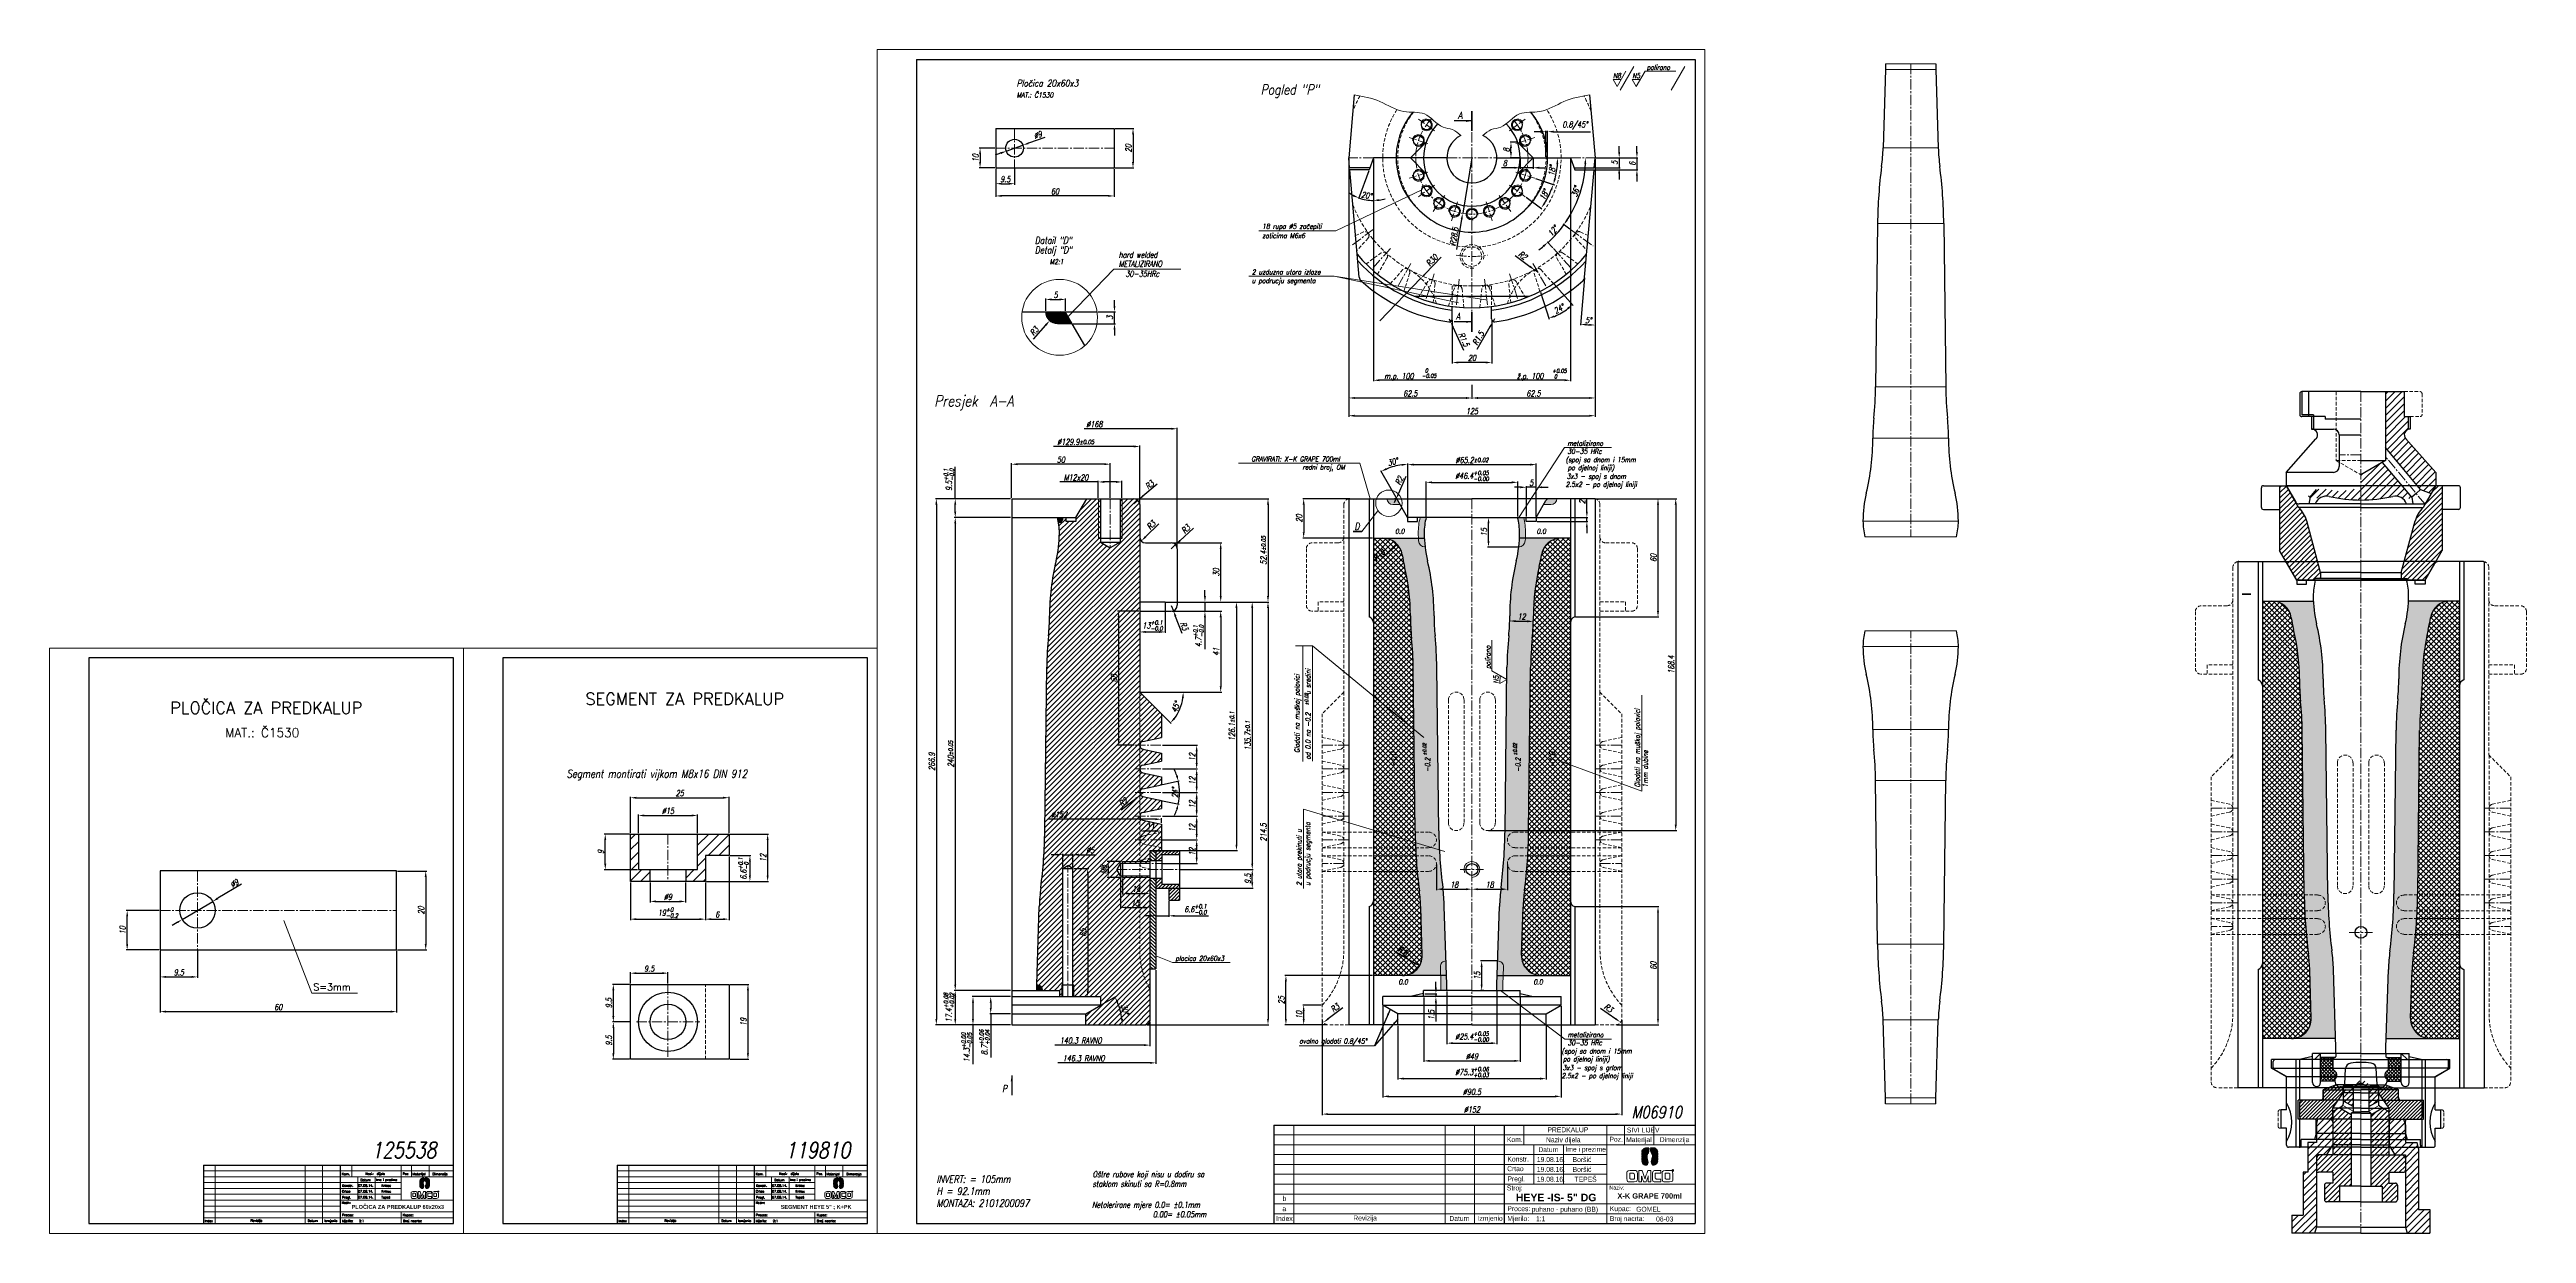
# Model space of a CAD drawing. Extents: x 39 to 1296, y 12 to 613.
import ezdxf

# ---------------------------------------------------------------- set-up
doc = ezdxf.new("R2010")
doc.units = 0
doc.header["$LTSCALE"] = 7
doc.header["$MEASUREMENT"] = 0
doc.linetypes.add('CENTER2', pattern=[1.125, 0.75, -0.125, 0.125, -0.125])
doc.linetypes.add('HIDDEN', pattern=[0.375, 0.25, -0.125])
doc.layers.get('0').update_dxf_attribs({"linetype": 'CONTINUOUS', "lineweight": 15})
for name, color, linetype, lineweight in [('1', 1, 'CENTER2', 15), ('2', 2, 'HIDDEN', 15), ('3', 3, 'CONTINUOUS', 30), ('4', 5, 'CONTINUOUS', 50), ('8', 251, 'CONTINUOUS', 15)]:
    doc.layers.add(name, color=color, linetype=linetype, lineweight=lineweight)
doc.styles.add('ITALICT', font='ITALICT.shx', dxfattribs={"width": 0.8, "height": 3})
doc.styles.add('ROMANS', font='romans.shx')
doc.styles.get("Standard").update_dxf_attribs({"font": 'isocp.shx', "height": 3})
doc.styles.add('style2', font='swissc.ttf')
doc.dimstyles.new('2', dxfattribs={"dimtxt": 3, "dimasz": 3, "dimexe": 0.5, "dimexo": 0.5, "dimgap": 0.8, "dimtad": 1, "dimlfac": 0.5, "dimdsep": 46, "dimtxsty": 'ITALICT', "dimcen": 0, "dimazin": 2, "dimtfac": 1, "dimtmove": 0, "dimatfit": 3, "dimfxl": 1, "dimtvp": 13.888889, "dimtolj": 1, "dimarcsym": 0})
doc.dimstyles.get("Standard").update_dxf_attribs({"dimtxt": 3, "dimasz": 3, "dimexe": 0.5, "dimexo": 0.5, "dimgap": 0.8, "dimtad": 1, "dimdsep": 46, "dimtxsty": 'ITALICT', "dimcen": 0.09, "dimazin": 2, "dimtfac": 1, "dimtmove": 0, "dimatfit": 3, "dimfxl": 1, "dimtolj": 1, "dimtzin": 0, "dimarcsym": 0})

# ---------------------------------------------------------------- blocks, each defined once
blk = doc.blocks.new('*D4')
at = {"color": 0, "lineweight": -2, "transparency": 16777216}
for p, q in [((824.2, 558), (836.4, 558)), ((835.9, 561), (835.9, 564)), ((835.9, 558), (835.9, 553)), ((823.7, 553), (836.4, 553)), ((835.9, 550), (835.9, 547))]:
    blk.add_line(p, q, dxfattribs=at)
at = {"color": 0, "transparency": 16777216}
for points in [[(835.4, 561), (836.4, 561), (835.9, 558)], [(835.4, 550), (836.4, 550), (835.9, 553)]]:
    blk.add_solid(points, dxfattribs=at)
at = {"color": 0, "transparency": 16777216, "insert": (833.6, 555.5), "char_height": 3, "attachment_point": 5, "rotation": 90, "style": 'ITALICT'}
blk.add_mtext('\\A1;5', dxfattribs=at)
blk = doc.blocks.new('*D5')
at = {"color": 0, "lineweight": -2, "transparency": 16777216}
for p, q in [((824.2, 558), (845.4, 558)), ((844.9, 561), (844.9, 564)), ((844.9, 558), (844.9, 552)), ((823.6, 552), (845.4, 552)), ((844.9, 549), (844.9, 546))]:
    blk.add_line(p, q, dxfattribs=at)
at = {"color": 0, "transparency": 16777216}
for points in [[(844.4, 561), (845.4, 561), (844.9, 558)], [(844.4, 549), (845.4, 549), (844.9, 552)]]:
    blk.add_solid(points, dxfattribs=at)
at = {"color": 0, "transparency": 16777216, "insert": (842.6, 555), "char_height": 3, "attachment_point": 5, "rotation": 90, "style": 'ITALICT'}
blk.add_mtext('\\A1;6', dxfattribs=at)
blk = doc.blocks.new('*D6')
at = {"color": 0, "lineweight": -2, "transparency": 16777216}
for p, q in [((823.7, 518.1), (823.7, 472.7)), ((818.3, 497.1), (816.2, 473.1))]:
    blk.add_line(p, q, dxfattribs=at)
blk.add_arc((823.7, 558), 84.7, 267.0284, 267.9716, dxfattribs=at)
at = {"color": 0, "transparency": 16777216}
for points in [[(819.2, 472.9), (819.3, 473.9), (816.3, 473.6)], [(820.7, 473.8), (820.7, 472.8), (823.7, 473.2)]]:
    blk.add_solid(points, dxfattribs=at)
at = {"color": 0, "transparency": 16777216, "insert": (820.3, 475.6), "char_height": 3, "attachment_point": 5, "rotation": 357.6891, "style": 'ITALICT'}
blk.add_mtext('\\A1;5°', dxfattribs=at)
blk = doc.blocks.new('*D7')
at = {"color": 0, "lineweight": -2, "transparency": 16777216}
for p, q in [((698.7, 557.5), (698.7, 435.7)), ((761.2, 442.9), (761.2, 435.7)), ((701.7, 436.2), (758.2, 436.2))]:
    blk.add_line(p, q, dxfattribs=at)
at = {"color": 0, "transparency": 16777216}
for points in [[(701.7, 436.7), (701.7, 435.7), (698.7, 436.2)], [(758.2, 436.7), (758.2, 435.7), (761.2, 436.2)]]:
    blk.add_solid(points, dxfattribs=at)
at = {"color": 0, "transparency": 16777216, "insert": (729.9, 438.5), "char_height": 3, "attachment_point": 5, "style": 'ITALICT'}
blk.add_mtext('\\A1;62.5', dxfattribs=at)
blk = doc.blocks.new('*D8')
at = {"color": 0, "lineweight": -2, "transparency": 16777216}
for p, q in [((823.7, 557.5), (823.7, 435.7)), ((761.2, 442.9), (761.2, 435.7)), ((764.2, 436.2), (820.7, 436.2))]:
    blk.add_line(p, q, dxfattribs=at)
at = {"color": 0, "transparency": 16777216}
for points in [[(764.2, 436.7), (764.2, 435.7), (761.2, 436.2)], [(820.7, 436.7), (820.7, 435.7), (823.7, 436.2)]]:
    blk.add_solid(points, dxfattribs=at)
at = {"color": 0, "transparency": 16777216, "insert": (792.4, 438.5), "char_height": 3, "attachment_point": 5, "style": 'ITALICT'}
blk.add_mtext('\\A1;62.5', dxfattribs=at)
blk = doc.blocks.new('*D9')
at = {"color": 0, "lineweight": -2, "transparency": 16777216}
for p, q in [((728.6, 376.1), (728.6, 402.9)), ((731.6, 402.4), (790.8, 402.4)), ((793.8, 376.1), (793.8, 402.9))]:
    blk.add_line(p, q, dxfattribs=at)
at = {"color": 0, "transparency": 16777216}
for points in [[(731.6, 402.9), (731.6, 401.9), (728.6, 402.4)], [(790.8, 402.9), (790.8, 401.9), (793.8, 402.4)]]:
    blk.add_solid(points, dxfattribs=at)
at = {"color": 0, "transparency": 16777216, "insert": (761.2, 404.7), "char_height": 3, "attachment_point": 5, "style": 'ITALICT'}
blk.add_mtext('\\A1;%%c65.2{}{\\H0.71x;\\C3;%%p0.02}', dxfattribs=at)
blk = doc.blocks.new('*D10')
at = {"color": 0, "lineweight": -2, "transparency": 16777216}
for p, q in [((684.7, 128.2), (675.3, 128.2)), ((687.7, 118.2), (675.3, 118.2)), ((675.8, 121.2), (675.8, 125.2))]:
    blk.add_line(p, q, dxfattribs=at)
at = {"color": 0, "transparency": 16777216}
for points in [[(675.3, 125.2), (676.3, 125.2), (675.8, 128.2)], [(675.3, 121.2), (676.3, 121.2), (675.8, 118.2)]]:
    blk.add_solid(points, dxfattribs=at)
at = {"color": 0, "transparency": 16777216, "insert": (673.5, 123.2), "char_height": 3, "attachment_point": 5, "rotation": 90, "style": 'ITALICT'}
blk.add_mtext('\\A1;10', dxfattribs=at)
blk = doc.blocks.new('*D63')
at = {"color": 0, "lineweight": -2, "transparency": 16777216}
for p, q in [((583.8, 192.5), (583.8, 184.3)), ((586.8, 184.8), (594.8, 184.8))]:
    blk.add_line(p, q, dxfattribs=at)
at = {"color": 0, "transparency": 16777216}
for points in [[(586.8, 185.3), (586.8, 184.3), (583.8, 184.8)], [(594.8, 185.3), (594.8, 184.3), (597.8, 184.8)]]:
    blk.add_solid(points, dxfattribs=at)
at = {"color": 0, "transparency": 16777216, "insert": (590.8, 187.1), "char_height": 3, "attachment_point": 5, "style": 'ITALICT'}
blk.add_mtext('\\A1;14', dxfattribs=at)
blk = doc.blocks.new('*D64')
at = {"color": 0, "lineweight": -2, "transparency": 16777216}
for p, q in [((582.8, 193.3), (582.8, 177.2)), ((585.8, 177.7), (594.8, 177.7))]:
    blk.add_line(p, q, dxfattribs=at)
at = {"color": 0, "transparency": 16777216}
for points in [[(585.8, 178.2), (585.8, 177.2), (582.8, 177.7)], [(594.8, 178.2), (594.8, 177.2), (597.8, 177.7)]]:
    blk.add_solid(points, dxfattribs=at)
at = {"color": 0, "transparency": 16777216, "insert": (590.3, 180), "char_height": 3, "attachment_point": 5, "style": 'ITALICT'}
blk.add_mtext('\\A1;15', dxfattribs=at)
blk = doc.blocks.new('*D11')
at = {"color": 0, "lineweight": -2, "transparency": 16777216}
for p, q in [((605.6, 327.5), (605.6, 317)), ((595.6, 317.5), (602.6, 317.5))]:
    blk.add_line(p, q, dxfattribs=at)
at = {"color": 0, "transparency": 16777216}
for points in [[(595.6, 318), (595.6, 317), (592.6, 317.5)], [(602.6, 318), (602.6, 317), (605.6, 317.5)]]:
    blk.add_solid(points, dxfattribs=at)
at = {"color": 0, "transparency": 16777216, "insert": (599.1, 320.8), "char_height": 3, "attachment_point": 5, "style": 'ITALICT'}
blk.add_mtext('\\A1;13{}{\\H0.71x;\\C3;\\S+0.1^ -0.0;}', dxfattribs=at)
blk = doc.blocks.new('*D12')
at = {"color": 0, "lineweight": -2, "transparency": 16777216}
for p, q in [((606.1, 332.7), (626.2, 332.7)), ((609.1, 328), (626.2, 328)), ((625.7, 335.7), (625.7, 338.7)), ((625.7, 332.7), (625.7, 328)), ((625.7, 325), (625.7, 308.8))]:
    blk.add_line(p, q, dxfattribs=at)
at = {"color": 0, "transparency": 16777216}
for points in [[(625.2, 335.7), (626.2, 335.7), (625.7, 332.7)], [(625.2, 325), (626.2, 325), (625.7, 328)]]:
    blk.add_solid(points, dxfattribs=at)
at = {"color": 0, "transparency": 16777216, "insert": (622.4, 315.4), "char_height": 3, "attachment_point": 5, "rotation": 90, "style": 'ITALICT'}
blk.add_mtext('\\A1;4.7{}{\\H0.71x;\\C3;\\S+0.1^ -0.0;}', dxfattribs=at)
blk = doc.blocks.new('*D13')
at = {"color": 0, "lineweight": -2, "transparency": 16777216}
for p, q in [((590.1, 385.1), (658.2, 385.1)), ((657.7, 382.1), (657.7, 335.7)), ((606.1, 332.7), (658.2, 332.7))]:
    blk.add_line(p, q, dxfattribs=at)
at = {"color": 0, "transparency": 16777216}
for points in [[(657.2, 382.1), (658.2, 382.1), (657.7, 385.1)], [(657.2, 335.7), (658.2, 335.7), (657.7, 332.7)]]:
    blk.add_solid(points, dxfattribs=at)
at = {"color": 0, "transparency": 16777216, "insert": (655.4, 358.9), "char_height": 3, "attachment_point": 5, "rotation": 90, "style": 'ITALICT'}
blk.add_mtext('\\A1;52.4{}{\\H0.71x;\\C3;%%p0.05}', dxfattribs=at)
blk = doc.blocks.new('*D14')
at = {"color": 0, "lineweight": -2, "transparency": 16777216}
for p, q in [((609.1, 328), (634.2, 328)), ((633.7, 325), (633.7, 290)), ((593.1, 287), (634.2, 287))]:
    blk.add_line(p, q, dxfattribs=at)
at = {"color": 0, "transparency": 16777216}
for points in [[(633.2, 325), (634.2, 325), (633.7, 328)], [(633.2, 290), (634.2, 290), (633.7, 287)]]:
    blk.add_solid(points, dxfattribs=at)
at = {"color": 0, "transparency": 16777216, "insert": (631.4, 307.5), "char_height": 3, "attachment_point": 5, "rotation": 90, "style": 'ITALICT'}
blk.add_mtext('\\A1;41', dxfattribs=at)
blk = doc.blocks.new('*D15')
at = {"color": 0, "lineweight": -2, "transparency": 16777216}
for p, q in [((603.7, 287), (615.2, 287)), ((604, 275.6), (608.6, 271))]:
    blk.add_line(p, q, dxfattribs=at)
blk.add_arc((592.6, 287), 22.1, 322.7882, 352.2118, dxfattribs=at)
at = {"color": 0, "transparency": 16777216}
for points in [[(614, 284.1), (615, 284), (614.7, 287)], [(610.6, 273.3), (609.8, 274), (608.2, 271.4)]]:
    blk.add_solid(points, dxfattribs=at)
at = {"color": 0, "transparency": 16777216, "insert": (610.9, 279.4), "char_height": 3, "attachment_point": 5, "rotation": 67.5, "style": 'ITALICT'}
blk.add_mtext('\\A1;45°', dxfattribs=at)
blk = doc.blocks.new('*D16')
at = {"color": 0, "lineweight": -2, "transparency": 16777216}
for p, q in [((606.1, 332.7), (642.2, 332.7)), ((641.7, 329.7), (641.7, 209.6)), ((604.1, 206.6), (642.2, 206.6))]:
    blk.add_line(p, q, dxfattribs=at)
at = {"color": 0, "transparency": 16777216}
for points in [[(641.2, 329.7), (642.2, 329.7), (641.7, 332.7)], [(641.2, 209.6), (642.2, 209.6), (641.7, 206.6)]]:
    blk.add_solid(points, dxfattribs=at)
at = {"color": 0, "transparency": 16777216, "insert": (639.4, 269.7), "char_height": 3, "attachment_point": 5, "rotation": 90, "style": 'ITALICT'}
blk.add_mtext('\\A1;126.1{}{\\H0.71x;\\C3;%%p0.1}', dxfattribs=at)
blk = doc.blocks.new('*D17')
at = {"color": 0, "lineweight": -2, "transparency": 16777216}
for p, q in [((606.1, 332.7), (650.2, 332.7)), ((649.7, 329.7), (649.7, 200)), ((613.3, 197), (650.2, 197))]:
    blk.add_line(p, q, dxfattribs=at)
at = {"color": 0, "transparency": 16777216}
for points in [[(649.2, 329.7), (650.2, 329.7), (649.7, 332.7)], [(649.2, 200), (650.2, 200), (649.7, 197)]]:
    blk.add_solid(points, dxfattribs=at)
at = {"color": 0, "transparency": 16777216, "insert": (647.4, 264.9), "char_height": 3, "attachment_point": 5, "rotation": 90, "style": 'ITALICT'}
blk.add_mtext('\\A1;135.7{}{\\H0.71x;\\C3;%%p0.1}', dxfattribs=at)
blk = doc.blocks.new('*D65')
at = {"color": 0, "lineweight": -2, "transparency": 16777216}
for p, q in [((592.1, 328), (581.4, 328)), ((581.9, 325), (581.9, 263)), ((589.8, 260), (581.4, 260))]:
    blk.add_line(p, q, dxfattribs=at)
at = {"color": 0, "transparency": 16777216}
for points in [[(581.4, 325), (582.4, 325), (581.9, 328)], [(581.4, 263), (582.4, 263), (581.9, 260)]]:
    blk.add_solid(points, dxfattribs=at)
at = {"color": 0, "transparency": 16777216, "insert": (579.6, 294), "char_height": 3, "attachment_point": 5, "rotation": 90, "style": 'ITALICT'}
blk.add_mtext('\\A1;68', dxfattribs=at)
blk = doc.blocks.new('*D66')
at = {"color": 0, "lineweight": -2, "transparency": 16777216}
for p, q in [((583.2, 227.3), (590.7, 233)), ((594.6, 236), (593, 234.8))]:
    blk.add_line(p, q, dxfattribs=at)
at = {"color": 0, "transparency": 16777216}
blk.add_solid([(590.4, 233.4), (591, 232.6), (593, 234.8)], dxfattribs=at)
at = {"color": 0, "transparency": 16777216, "insert": (584.3, 231.1), "char_height": 3, "attachment_point": 5, "rotation": 37.3097, "style": 'ITALICT'}
blk.add_mtext('\\A1;R2', dxfattribs=at)
blk = doc.blocks.new('*D18')
at = {"color": 0, "lineweight": -2, "transparency": 16777216}
for p, q in [((604.2, 240.1), (612.7, 241.9)), ((604.2, 231.9), (612.7, 230.1))]:
    blk.add_line(p, q, dxfattribs=at)
for start, end in [(18.1964, 24.3928), (348, 12), (335.6072, 341.8036)]:
    blk.add_arc((585, 236), 27.8, start, end, dxfattribs=at)
at = {"color": 0, "transparency": 16777216}
for points in [[(611.9, 244.8), (610.9, 244.6), (612.2, 241.8)], [(610.9, 227.5), (611.9, 227.2), (612.2, 230.3)]]:
    blk.add_solid(points, dxfattribs=at)
at = {"color": 0, "transparency": 16777216, "insert": (610.5, 236), "char_height": 3, "attachment_point": 5, "rotation": 90, "style": 'ITALICT'}
blk.add_mtext('\\A1;24°', dxfattribs=at)
blk = doc.blocks.new('*D19')
at = {"color": 0, "lineweight": -2, "transparency": 16777216}
for p, q in [((604.1, 248), (622, 248)), ((621.5, 245), (621.5, 239)), ((604.1, 236), (622, 236))]:
    blk.add_line(p, q, dxfattribs=at)
at = {"color": 0, "transparency": 16777216}
for points in [[(621, 245), (622, 245), (621.5, 248)], [(621, 239), (622, 239), (621.5, 236)]]:
    blk.add_solid(points, dxfattribs=at)
at = {"color": 0, "transparency": 16777216, "insert": (619.2, 242), "char_height": 3, "attachment_point": 5, "rotation": 90, "style": 'ITALICT'}
blk.add_mtext('\\A1;12', dxfattribs=at)
blk = doc.blocks.new('*D20')
at = {"color": 0, "lineweight": -2, "transparency": 16777216}
for p, q in [((604.1, 236), (622, 236)), ((621.5, 233), (621.5, 227)), ((604.1, 224), (622, 224))]:
    blk.add_line(p, q, dxfattribs=at)
at = {"color": 0, "transparency": 16777216}
for points in [[(621, 233), (622, 233), (621.5, 236)], [(621, 227), (622, 227), (621.5, 224)]]:
    blk.add_solid(points, dxfattribs=at)
at = {"color": 0, "transparency": 16777216, "insert": (619.2, 230), "char_height": 3, "attachment_point": 5, "rotation": 90, "style": 'ITALICT'}
blk.add_mtext('\\A1;12', dxfattribs=at)
blk = doc.blocks.new('*D21')
at = {"color": 0, "lineweight": -2, "transparency": 16777216}
for p, q in [((604.1, 224), (622, 224)), ((621.5, 221), (621.5, 215)), ((604.1, 212), (622, 212))]:
    blk.add_line(p, q, dxfattribs=at)
at = {"color": 0, "transparency": 16777216}
for points in [[(621, 221), (622, 221), (621.5, 224)], [(621, 215), (622, 215), (621.5, 212)]]:
    blk.add_solid(points, dxfattribs=at)
at = {"color": 0, "transparency": 16777216, "insert": (619.2, 218), "char_height": 3, "attachment_point": 5, "rotation": 90, "style": 'ITALICT'}
blk.add_mtext('\\A1;12', dxfattribs=at)
blk = doc.blocks.new('*D22')
at = {"color": 0, "lineweight": -2, "transparency": 16777216}
for p, q in [((604.1, 212), (622, 212)), ((621.5, 209), (621.5, 203)), ((604.1, 200), (622, 200))]:
    blk.add_line(p, q, dxfattribs=at)
at = {"color": 0, "transparency": 16777216}
for points in [[(621, 209), (622, 209), (621.5, 212)], [(621, 203), (622, 203), (621.5, 200)]]:
    blk.add_solid(points, dxfattribs=at)
at = {"color": 0, "transparency": 16777216, "insert": (619.2, 206), "char_height": 3, "attachment_point": 5, "rotation": 90, "style": 'ITALICT'}
blk.add_mtext('\\A1;12', dxfattribs=at)
blk = doc.blocks.new('*D67')
at = {"color": 0, "lineweight": -2, "transparency": 16777216}
blk.add_line((600.6, 216.5), (595.6, 216.5), dxfattribs=at)
at = {"color": 0, "transparency": 16777216}
for points in [[(595.6, 217), (595.6, 216), (592.6, 216.5)], [(600.6, 217), (600.6, 216), (603.6, 216.5)]]:
    blk.add_solid(points, dxfattribs=at)
at = {"color": 0, "transparency": 16777216, "insert": (598.1, 218.8), "char_height": 3, "attachment_point": 5, "style": 'ITALICT'}
blk.add_mtext('\\A1;11', dxfattribs=at)
blk = doc.blocks.new('*D23')
at = {"color": 0, "lineweight": -2, "transparency": 16777216}
for p, q in [((527.1, 375.6), (498.5, 375.6)), ((499, 372.6), (499, 138.6)), ((527.1, 135.6), (498.5, 135.6))]:
    blk.add_line(p, q, dxfattribs=at)
at = {"color": 0, "transparency": 16777216}
for points in [[(498.5, 372.6), (499.5, 372.6), (499, 375.6)], [(498.5, 138.6), (499.5, 138.6), (499, 135.6)]]:
    blk.add_solid(points, dxfattribs=at)
at = {"color": 0, "transparency": 16777216, "insert": (496.7, 255.6), "char_height": 3, "attachment_point": 5, "rotation": 90, "style": 'ITALICT'}
blk.add_mtext('\\A1;240{}{\\H0.71x;\\C3;%%p0.05}', dxfattribs=at)
blk = doc.blocks.new('*D24')
at = {"color": 0, "lineweight": -2, "transparency": 16777216}
for p, q in [((527.1, 135.6), (498.5, 135.6)), ((499, 132.6), (499, 121.2)), ((527.1, 118.2), (498.5, 118.2))]:
    blk.add_line(p, q, dxfattribs=at)
at = {"color": 0, "transparency": 16777216}
for points in [[(498.5, 132.6), (499.5, 132.6), (499, 135.6)], [(498.5, 121.2), (499.5, 121.2), (499, 118.2)]]:
    blk.add_solid(points, dxfattribs=at)
at = {"color": 0, "transparency": 16777216, "insert": (495.8, 126.9), "char_height": 3, "attachment_point": 5, "rotation": 90, "style": 'ITALICT'}
blk.add_mtext('\\A1;17.4{}{\\H0.71x;\\C3;\\S+0.08^ +0.02;}', dxfattribs=at)
blk = doc.blocks.new('*D68')
at = {"color": 0, "lineweight": -2, "transparency": 16777216}
for p, q in [((583.3, 201), (576.1, 201)), ((583.3, 193), (576.1, 193)), ((576.6, 198), (576.6, 196))]:
    blk.add_line(p, q, dxfattribs=at)
at = {"color": 0, "transparency": 16777216}
for points in [[(576.1, 198), (577.1, 198), (576.6, 201)], [(576.1, 196), (577.1, 196), (576.6, 193)]]:
    blk.add_solid(points, dxfattribs=at)
at = {"color": 0, "transparency": 16777216, "insert": (574.3, 197), "char_height": 3, "attachment_point": 5, "rotation": 90, "style": 'ITALICT'}
blk.add_mtext('\\A1;M8', dxfattribs=at)
blk = doc.blocks.new('*D25')
at = {"color": 0, "lineweight": -2, "transparency": 16777216}
for p, q in [((736.7, 132), (736.7, 99.4)), ((785.7, 132), (785.7, 99.4)), ((739.7, 99.9), (782.7, 99.9))]:
    blk.add_line(p, q, dxfattribs=at)
at = {"color": 0, "transparency": 16777216}
for points in [[(739.7, 100.4), (739.7, 99.4), (736.7, 99.9)], [(782.7, 100.4), (782.7, 99.4), (785.7, 99.9)]]:
    blk.add_solid(points, dxfattribs=at)
at = {"color": 0, "transparency": 16777216, "insert": (761.2, 102.2), "char_height": 3, "attachment_point": 5, "style": 'ITALICT'}
blk.add_mtext('\\A1;%%c49', dxfattribs=at)
blk = doc.blocks.new('*D26')
at = {"color": 0, "lineweight": -2, "transparency": 16777216}
for p, q in [((527.1, 132.5), (507.5, 132.5)), ((508, 129.5), (508, 121.2)), ((527.1, 118.2), (507.5, 118.2)), ((508, 118.2), (508, 98.3))]:
    blk.add_line(p, q, dxfattribs=at)
at = {"color": 0, "transparency": 16777216}
for points in [[(507.5, 129.5), (508.5, 129.5), (508, 132.5)], [(507.5, 121.2), (508.5, 121.2), (508, 118.2)]]:
    blk.add_solid(points, dxfattribs=at)
at = {"color": 0, "transparency": 16777216, "insert": (504.8, 106.7), "char_height": 3, "attachment_point": 5, "rotation": 90, "style": 'ITALICT'}
blk.add_mtext('\\A1;14.3{}{\\H0.71x;\\C3;\\S+0.00^ -0.05;}', dxfattribs=at)
blk = doc.blocks.new('*D27')
at = {"color": 0, "lineweight": -2, "transparency": 16777216}
for p, q in [((527.1, 132.5), (516.5, 132.5)), ((517, 129.5), (517, 126.8)), ((527.1, 123.8), (516.5, 123.8)), ((517, 123.8), (517, 101.7))]:
    blk.add_line(p, q, dxfattribs=at)
at = {"color": 0, "transparency": 16777216}
for points in [[(516.5, 129.5), (517.5, 129.5), (517, 132.5)], [(516.5, 126.8), (517.5, 126.8), (517, 123.8)]]:
    blk.add_solid(points, dxfattribs=at)
at = {"color": 0, "transparency": 16777216, "insert": (513.8, 109.3), "char_height": 3, "attachment_point": 5, "rotation": 90, "style": 'ITALICT'}
blk.add_mtext('\\A1;8.7{}{\\H0.71x;\\C3;\\S+0.06^ +0.04;}', dxfattribs=at)
blk = doc.blocks.new('*D28')
at = {"color": 0, "lineweight": -2, "transparency": 16777216}
for p, q in [((743.2, 199.5), (743.2, 186.5)), ((746.2, 187), (758.2, 187))]:
    blk.add_line(p, q, dxfattribs=at)
at = {"color": 0, "transparency": 16777216}
for points in [[(746.2, 187.5), (746.2, 186.5), (743.2, 187)], [(758.2, 187.5), (758.2, 186.5), (761.2, 187)]]:
    blk.add_solid(points, dxfattribs=at)
at = {"color": 0, "transparency": 16777216, "insert": (752.2, 189.3), "char_height": 3, "attachment_point": 5, "style": 'ITALICT'}
blk.add_mtext('\\A1;18', dxfattribs=at)
blk = doc.blocks.new('*D29')
at = {"color": 0, "lineweight": -2, "transparency": 16777216}
for p, q in [((779.2, 199.5), (779.2, 186.5)), ((764.2, 187), (776.2, 187))]:
    blk.add_line(p, q, dxfattribs=at)
at = {"color": 0, "transparency": 16777216}
for points in [[(764.2, 187.5), (764.2, 186.5), (761.2, 187)], [(776.2, 187.5), (776.2, 186.5), (779.2, 187)]]:
    blk.add_solid(points, dxfattribs=at)
at = {"color": 0, "transparency": 16777216, "insert": (770.2, 189.3), "char_height": 3, "attachment_point": 5, "style": 'ITALICT'}
blk.add_mtext('\\A1;18', dxfattribs=at)
blk = doc.blocks.new('*D30')
at = {"color": 0, "lineweight": -2, "transparency": 16777216}
for p, q in [((823.6, 385.1), (856.1, 385.1)), ((855.6, 328.1), (855.6, 382.1)), ((813.8, 325.1), (856.1, 325.1))]:
    blk.add_line(p, q, dxfattribs=at)
at = {"color": 0, "transparency": 16777216}
for points in [[(855.1, 382.1), (856.1, 382.1), (855.6, 385.1)], [(855.1, 328.1), (856.1, 328.1), (855.6, 325.1)]]:
    blk.add_solid(points, dxfattribs=at)
at = {"color": 0, "transparency": 16777216, "insert": (853.3, 355.1), "char_height": 3, "attachment_point": 5, "rotation": 90, "style": 'ITALICT'}
blk.add_mtext('\\A1;60', dxfattribs=at)
blk = doc.blocks.new('*D31')
at = {"color": 0, "lineweight": -2, "transparency": 16777216}
for p, q in [((813.8, 178.2), (856.1, 178.2)), ((855.6, 121.2), (855.6, 175.2)), ((834.7, 118.2), (856.1, 118.2))]:
    blk.add_line(p, q, dxfattribs=at)
at = {"color": 0, "transparency": 16777216}
for points in [[(855.1, 175.2), (856.1, 175.2), (855.6, 178.2)], [(855.1, 121.2), (856.1, 121.2), (855.6, 118.2)]]:
    blk.add_solid(points, dxfattribs=at)
at = {"color": 0, "transparency": 16777216, "insert": (853.3, 148.2), "char_height": 3, "attachment_point": 5, "rotation": 90, "style": 'ITALICT'}
blk.add_mtext('\\A1;60', dxfattribs=at)
blk = doc.blocks.new('*D32')
at = {"color": 0, "lineweight": -2, "transparency": 16777216}
for p, q in [((527.1, 385.1), (488.9, 385.1)), ((489.4, 382.1), (489.4, 121.2)), ((527.1, 118.2), (488.9, 118.2))]:
    blk.add_line(p, q, dxfattribs=at)
at = {"color": 0, "transparency": 16777216}
for points in [[(488.9, 382.1), (489.9, 382.1), (489.4, 385.1)], [(488.9, 121.2), (489.9, 121.2), (489.4, 118.2)]]:
    blk.add_solid(points, dxfattribs=at)
at = {"color": 0, "transparency": 16777216, "insert": (487.1, 251.7), "char_height": 3, "attachment_point": 5, "rotation": 90, "style": 'ITALICT'}
blk.add_mtext('\\A1;266.9', dxfattribs=at)
blk = doc.blocks.new('*D33')
at = {"color": 0, "lineweight": -2, "transparency": 16777216}
for p, q in [((823.6, 385.1), (865.1, 385.1)), ((864.6, 382.1), (864.6, 219.7)), ((769.6, 216.7), (865.1, 216.7))]:
    blk.add_line(p, q, dxfattribs=at)
at = {"color": 0, "transparency": 16777216}
for points in [[(864.1, 382.1), (865.1, 382.1), (864.6, 385.1)], [(864.1, 219.7), (865.1, 219.7), (864.6, 216.7)]]:
    blk.add_solid(points, dxfattribs=at)
at = {"color": 0, "transparency": 16777216, "insert": (862.3, 300.9), "char_height": 3, "attachment_point": 5, "rotation": 90, "style": 'ITALICT'}
blk.add_mtext('\\A1;168.4', dxfattribs=at)
blk = doc.blocks.new('*D34')
at = {"color": 0, "lineweight": -2, "transparency": 16777216}
for p, q in [((698.7, 385.1), (675.3, 385.1)), ((675.8, 382.1), (675.8, 368.1)), ((710.7, 365.1), (675.3, 365.1))]:
    blk.add_line(p, q, dxfattribs=at)
at = {"color": 0, "transparency": 16777216}
for points in [[(675.3, 382.1), (676.3, 382.1), (675.8, 385.1)], [(675.3, 368.1), (676.3, 368.1), (675.8, 365.1)]]:
    blk.add_solid(points, dxfattribs=at)
at = {"color": 0, "transparency": 16777216, "insert": (673.5, 375.1), "char_height": 3, "attachment_point": 5, "rotation": 90, "style": 'ITALICT'}
blk.add_mtext('\\A1;20', dxfattribs=at)
blk = doc.blocks.new('*D35')
at = {"color": 0, "lineweight": -2, "transparency": 16777216}
for p, q in [((710.7, 143.2), (666.3, 143.2)), ((666.8, 121.2), (666.8, 140.2)), ((675.3, 118.2), (666.3, 118.2))]:
    blk.add_line(p, q, dxfattribs=at)
at = {"color": 0, "transparency": 16777216}
for points in [[(666.3, 140.2), (667.3, 140.2), (666.8, 143.2)], [(666.3, 121.2), (667.3, 121.2), (666.8, 118.2)]]:
    blk.add_solid(points, dxfattribs=at)
at = {"color": 0, "transparency": 16777216, "insert": (664.5, 130.7), "char_height": 3, "attachment_point": 5, "rotation": 90, "style": 'ITALICT'}
blk.add_mtext('\\A1;25', dxfattribs=at)
blk = doc.blocks.new('*D69')
at = {"color": 0, "lineweight": -2, "transparency": 16777216}
for p, q in [((600.6, 222.5), (546.4, 222.5)), ((603.6, 220.6), (603.6, 223))]:
    blk.add_line(p, q, dxfattribs=at)
at = {"color": 0, "transparency": 16777216}
blk.add_solid([(600.6, 223), (600.6, 222), (603.6, 222.5)], dxfattribs=at)
at = {"color": 0, "transparency": 16777216, "insert": (551.7, 224.8), "char_height": 3, "attachment_point": 5, "style": 'ITALICT'}
blk.add_mtext('\\A1;%%c152', dxfattribs=at)
blk = doc.blocks.new('*D36')
at = {"color": 0, "lineweight": -2, "transparency": 16777216}
for p, q in [((589.6, 411.6), (548.8, 411.6)), ((592.6, 382.6), (592.6, 412.1))]:
    blk.add_line(p, q, dxfattribs=at)
at = {"color": 0, "transparency": 16777216}
blk.add_solid([(589.6, 412.1), (589.6, 411.1), (592.6, 411.6)], dxfattribs=at)
at = {"color": 0, "transparency": 16777216, "insert": (560.1, 413.9), "char_height": 3, "attachment_point": 5, "style": 'ITALICT'}
blk.add_mtext('\\A1;%%c129.9{}{\\H0.71x;\\C3;%%p0.05}', dxfattribs=at)
blk = doc.blocks.new('*D37')
at = {"color": 0, "lineweight": -2, "transparency": 16777216}
for p, q in [((608.6, 420.6), (564.4, 420.6)), ((611.6, 360.2), (611.6, 421.1))]:
    blk.add_line(p, q, dxfattribs=at)
at = {"color": 0, "transparency": 16777216}
blk.add_solid([(608.6, 421.1), (608.6, 420.1), (611.6, 420.6)], dxfattribs=at)
at = {"color": 0, "transparency": 16777216, "insert": (569.6, 422.9), "char_height": 3, "attachment_point": 5, "style": 'ITALICT'}
blk.add_mtext('\\A1;%%c168', dxfattribs=at)
blk = doc.blocks.new('*D38')
at = {"color": 0, "lineweight": -2, "transparency": 16777216}
for p, q in [((607.4, 181), (607.4, 173)), ((597.8, 173.5), (594.8, 173.5)), ((600.8, 173.5), (607.4, 173.5)), ((610.4, 173.5), (627.5, 173.5))]:
    blk.add_line(p, q, dxfattribs=at)
at = {"color": 0, "transparency": 16777216}
for points in [[(597.8, 174), (597.8, 173), (600.8, 173.5)], [(610.4, 174), (610.4, 173), (607.4, 173.5)]]:
    blk.add_solid(points, dxfattribs=at)
at = {"color": 0, "transparency": 16777216, "insert": (620.9, 176.8), "char_height": 3, "attachment_point": 5, "style": 'ITALICT'}
blk.add_mtext('\\A1;6.6{}{\\H0.71x;\\C3;\\S+0.1^ -0.0;}', dxfattribs=at)
blk = doc.blocks.new('*D39')
at = {"color": 0, "lineweight": -2, "transparency": 16777216}
for p, q in [((613.3, 197), (650.2, 197)), ((649.7, 190.5), (649.7, 194)), ((607.9, 187.5), (650.2, 187.5))]:
    blk.add_line(p, q, dxfattribs=at)
at = {"color": 0, "transparency": 16777216}
for points in [[(649.2, 194), (650.2, 194), (649.7, 197)], [(649.2, 190.5), (650.2, 190.5), (649.7, 187.5)]]:
    blk.add_solid(points, dxfattribs=at)
at = {"color": 0, "transparency": 16777216, "insert": (647.4, 192.3), "char_height": 3, "attachment_point": 5, "rotation": 90, "style": 'ITALICT'}
blk.add_mtext('\\A1;9.5', dxfattribs=at)
blk = doc.blocks.new('*D40')
at = {"color": 0, "lineweight": -2, "transparency": 16777216}
for p, q in [((597.8, 119.7), (597.8, 107.4)), ((594.8, 107.9), (549.5, 107.9))]:
    blk.add_line(p, q, dxfattribs=at)
at = {"color": 0, "transparency": 16777216}
blk.add_solid([(594.8, 108.4), (594.8, 107.4), (597.8, 107.9)], dxfattribs=at)
at = {"color": 0, "transparency": 16777216, "insert": (562.7, 110.2), "char_height": 3, "attachment_point": 5, "style": 'ITALICT'}
blk.add_mtext('\\A1;140.3 RAVNO', dxfattribs=at)
blk = doc.blocks.new('*D41')
at = {"color": 0, "lineweight": -2, "transparency": 16777216}
for p, q in [((685.2, 120.7), (685.2, 72.4)), ((837.2, 120.7), (837.2, 72.4)), ((688.2, 72.9), (834.2, 72.9))]:
    blk.add_line(p, q, dxfattribs=at)
at = {"color": 0, "transparency": 16777216}
for points in [[(688.2, 73.4), (688.2, 72.4), (685.2, 72.9)], [(834.2, 73.4), (834.2, 72.4), (837.2, 72.9)]]:
    blk.add_solid(points, dxfattribs=at)
at = {"color": 0, "transparency": 16777216, "insert": (761.2, 75.2), "char_height": 3, "attachment_point": 5, "style": 'ITALICT'}
blk.add_mtext('\\A1;%%c152', dxfattribs=at)
blk = doc.blocks.new('*D42')
at = {"color": 0, "lineweight": -2, "transparency": 16777216}
for p, q in [((600.8, 146), (600.8, 98.4)), ((597.8, 98.9), (551, 98.9))]:
    blk.add_line(p, q, dxfattribs=at)
at = {"color": 0, "transparency": 16777216}
blk.add_solid([(597.8, 99.4), (597.8, 98.4), (600.8, 98.9)], dxfattribs=at)
at = {"color": 0, "transparency": 16777216, "insert": (564.2, 101.2), "char_height": 3, "attachment_point": 5, "style": 'ITALICT'}
blk.add_mtext('\\A1;146.3 RAVNO', dxfattribs=at)
blk = doc.blocks.new('*D43')
at = {"color": 0, "lineweight": -2, "transparency": 16777216}
for p, q in [((499, 385.1), (499, 401.3)), ((527.1, 385.1), (498.5, 385.1)), ((499, 378.6), (499, 382.1)), ((527.1, 375.6), (498.5, 375.6))]:
    blk.add_line(p, q, dxfattribs=at)
at = {"color": 0, "transparency": 16777216}
for points in [[(498.5, 382.1), (499.5, 382.1), (499, 385.1)], [(498.5, 378.6), (499.5, 378.6), (499, 375.6)]]:
    blk.add_solid(points, dxfattribs=at)
at = {"color": 0, "transparency": 16777216, "insert": (495.8, 394.7), "char_height": 3, "attachment_point": 5, "rotation": 90, "style": 'ITALICT'}
blk.add_mtext('\\A1;9.5{}{\\H0.71x;\\C3;\\S+0.1^ -0.0;}', dxfattribs=at)
blk = doc.blocks.new('*D44')
at = {"color": 0, "lineweight": -2, "transparency": 16777216}
for p, q in [((608.6, 331), (609.7, 328.2)), ((614.2, 316.7), (610.8, 325.4))]:
    blk.add_line(p, q, dxfattribs=at)
at = {"color": 0, "transparency": 16777216}
blk.add_solid([(611.3, 325.6), (610.3, 325.2), (609.7, 328.2)], dxfattribs=at)
at = {"color": 0, "transparency": 16777216, "insert": (615.2, 320.5), "char_height": 3, "attachment_point": 5, "rotation": 291.1521, "style": 'ITALICT'}
blk.add_mtext('\\A1;R3', dxfattribs=at)
blk = doc.blocks.new('*D45')
at = {"color": 0, "lineweight": -2, "transparency": 16777216}
for p, q in [((606.1, 332.7), (658.2, 332.7)), ((657.7, 329.7), (657.7, 121.2)), ((596.3, 118.2), (658.2, 118.2))]:
    blk.add_line(p, q, dxfattribs=at)
at = {"color": 0, "transparency": 16777216}
for points in [[(657.2, 329.7), (658.2, 329.7), (657.7, 332.7)], [(657.2, 121.2), (658.2, 121.2), (657.7, 118.2)]]:
    blk.add_solid(points, dxfattribs=at)
at = {"color": 0, "transparency": 16777216, "insert": (655.4, 215.8), "char_height": 3, "attachment_point": 5, "rotation": 90, "style": 'ITALICT'}
blk.add_mtext('\\A1;214.5', dxfattribs=at)
blk = doc.blocks.new('*D46')
at = {"color": 0, "lineweight": -2, "transparency": 16777216}
for p, q in [((604.1, 260), (622, 260)), ((621.5, 257), (621.5, 251)), ((604.1, 248), (622, 248))]:
    blk.add_line(p, q, dxfattribs=at)
at = {"color": 0, "transparency": 16777216}
for points in [[(621, 257), (622, 257), (621.5, 260)], [(621, 251), (622, 251), (621.5, 248)]]:
    blk.add_solid(points, dxfattribs=at)
at = {"color": 0, "transparency": 16777216, "insert": (619.2, 254), "char_height": 3, "attachment_point": 5, "rotation": 90, "style": 'ITALICT'}
blk.add_mtext('\\A1;12', dxfattribs=at)
blk = doc.blocks.new('*D47')
at = {"color": 0, "lineweight": -2, "transparency": 16777216}
for p, q in [((738, 376.1), (738, 393.9)), ((741, 393.4), (781.4, 393.4)), ((784.4, 376.1), (784.4, 393.9))]:
    blk.add_line(p, q, dxfattribs=at)
at = {"color": 0, "transparency": 16777216}
for points in [[(741, 393.9), (741, 392.9), (738, 393.4)], [(781.4, 393.9), (781.4, 392.9), (784.4, 393.4)]]:
    blk.add_solid(points, dxfattribs=at)
at = {"color": 0, "transparency": 16777216, "insert": (761.2, 396.7), "char_height": 3, "attachment_point": 5, "style": 'ITALICT'}
blk.add_mtext('\\A1;%%c46.4{}{\\H0.71x;\\C3;\\S+0.05^ -0.00;}', dxfattribs=at)
blk = doc.blocks.new('*D48')
at = {"color": 0, "lineweight": -2, "transparency": 16777216}
for p, q in [((727.7, 396.3), (723.9, 387.7)), ((721.9, 383.1), (722.7, 385))]:
    blk.add_line(p, q, dxfattribs=at)
at = {"color": 0, "transparency": 16777216}
blk.add_solid([(723.5, 387.9), (724.4, 387.5), (722.7, 385)], dxfattribs=at)
at = {"color": 0, "transparency": 16777216, "insert": (724.3, 394.3), "char_height": 3, "attachment_point": 5, "rotation": 66.3525, "style": 'ITALICT'}
blk.add_mtext('\\A1;R2', dxfattribs=at)
blk = doc.blocks.new('*D49')
at = {"color": 0, "lineweight": -2, "transparency": 16777216}
for p, q in [((748.5, 135.1), (748.5, 108.4)), ((773.9, 135.1), (773.9, 108.4)), ((751.5, 108.9), (770.9, 108.9))]:
    blk.add_line(p, q, dxfattribs=at)
at = {"color": 0, "transparency": 16777216}
for points in [[(751.5, 109.4), (751.5, 108.4), (748.5, 108.9)], [(770.9, 109.4), (770.9, 108.4), (773.9, 108.9)]]:
    blk.add_solid(points, dxfattribs=at)
at = {"color": 0, "transparency": 16777216, "insert": (761.2, 112.2), "char_height": 3, "attachment_point": 5, "style": 'ITALICT'}
blk.add_mtext('\\A1;%%c25.4{}{\\H0.71x;\\C3;\\S+0.05^ -0.00;}', dxfattribs=at)
blk = doc.blocks.new('*D50')
at = {"color": 0, "lineweight": -2, "transparency": 16777216}
for p, q in [((723.5, 117.7), (723.5, 90.4)), ((798.8, 117.7), (798.8, 90.4)), ((726.5, 90.9), (795.8, 90.9))]:
    blk.add_line(p, q, dxfattribs=at)
at = {"color": 0, "transparency": 16777216}
for points in [[(726.5, 91.4), (726.5, 90.4), (723.5, 90.9)], [(795.8, 91.4), (795.8, 90.4), (798.8, 90.9)]]:
    blk.add_solid(points, dxfattribs=at)
at = {"color": 0, "transparency": 16777216, "insert": (761.2, 94.2), "char_height": 3, "attachment_point": 5, "style": 'ITALICT'}
blk.add_mtext('\\A1;%%c75.3{}{\\H0.71x;\\C3;\\S+0.06^ +0.03;}', dxfattribs=at)
blk = doc.blocks.new('*D51')
at = {"color": 0, "lineweight": -2, "transparency": 16777216}
for p, q in [((715.9, 127.7), (715.9, 81.4)), ((806.4, 127.7), (806.4, 81.4)), ((718.9, 81.9), (803.4, 81.9))]:
    blk.add_line(p, q, dxfattribs=at)
at = {"color": 0, "transparency": 16777216}
for points in [[(718.9, 82.4), (718.9, 81.4), (715.9, 81.9)], [(803.4, 82.4), (803.4, 81.4), (806.4, 81.9)]]:
    blk.add_solid(points, dxfattribs=at)
at = {"color": 0, "transparency": 16777216, "insert": (761.2, 84.2), "char_height": 3, "attachment_point": 5, "style": 'ITALICT'}
blk.add_mtext('\\A1;%%c90.5', dxfattribs=at)
blk = doc.blocks.new('*D52')
at = {"color": 0, "lineweight": -2, "transparency": 16777216}
for p, q in [((742.9, 137), (742.9, 140)), ((737.2, 134), (743.4, 134)), ((742.9, 134), (742.9, 132.5)), ((742.9, 129.5), (742.9, 119.9))]:
    blk.add_line(p, q, dxfattribs=at)
at = {"color": 0, "transparency": 16777216}
for points in [[(742.4, 137), (743.4, 137), (742.9, 134)], [(742.4, 129.5), (743.4, 129.5), (742.9, 132.5)]]:
    blk.add_solid(points, dxfattribs=at)
at = {"color": 0, "transparency": 16777216, "insert": (740.6, 123.2), "char_height": 3, "attachment_point": 5, "rotation": 90, "style": 'ITALICT'}
blk.add_mtext('\\A1;1.5', dxfattribs=at)
blk = doc.blocks.new('*D53')
at = {"color": 0, "lineweight": -2, "transparency": 16777216}
for p, q in [((711.2, 557.5), (711.2, 444.7)), ((811.2, 557.5), (811.2, 444.7)), ((808.2, 445.2), (714.2, 445.2))]:
    blk.add_line(p, q, dxfattribs=at)
at = {"color": 0, "transparency": 16777216}
for points in [[(714.2, 445.7), (714.2, 444.7), (711.2, 445.2)], [(808.2, 445.7), (808.2, 444.7), (811.2, 445.2)]]:
    blk.add_solid(points, dxfattribs=at)
blk = doc.blocks.new('*D54')
at = {"color": 0, "lineweight": -2, "transparency": 16777216}
for p, q in [((580.1, 572.9), (589.7, 572.9)), ((589.2, 569.9), (589.2, 555.9)), ((580.1, 552.9), (589.7, 552.9))]:
    blk.add_line(p, q, dxfattribs=at)
at = {"color": 0, "transparency": 16777216}
for points in [[(588.7, 569.9), (589.7, 569.9), (589.2, 572.9)], [(588.7, 555.9), (589.7, 555.9), (589.2, 552.9)]]:
    blk.add_solid(points, dxfattribs=at)
at = {"color": 0, "transparency": 16777216, "insert": (586.9, 562.9), "char_height": 3, "attachment_point": 5, "rotation": 90, "style": 'ITALICT'}
blk.add_mtext('\\A1;20', dxfattribs=at)
blk = doc.blocks.new('*D55')
at = {"color": 0, "lineweight": -2, "transparency": 16777216}
for p, q in [((519.6, 552.4), (519.6, 538.2)), ((579.6, 552.4), (579.6, 538.2)), ((576.6, 538.7), (522.6, 538.7))]:
    blk.add_line(p, q, dxfattribs=at)
at = {"color": 0, "transparency": 16777216}
for points in [[(522.6, 539.2), (522.6, 538.2), (519.6, 538.7)], [(576.6, 539.2), (576.6, 538.2), (579.6, 538.7)]]:
    blk.add_solid(points, dxfattribs=at)
at = {"color": 0, "transparency": 16777216, "insert": (549.6, 541), "char_height": 3, "attachment_point": 5, "style": 'ITALICT'}
blk.add_mtext('\\A1;60', dxfattribs=at)
blk = doc.blocks.new('*D56')
at = {"color": 0, "lineweight": -2, "transparency": 16777216}
for p, q in [((519.6, 552.4), (519.6, 544.4)), ((522.6, 544.9), (526.1, 544.9)), ((529.1, 552.4), (529.1, 544.4))]:
    blk.add_line(p, q, dxfattribs=at)
at = {"color": 0, "transparency": 16777216}
for points in [[(522.6, 545.4), (522.6, 544.4), (519.6, 544.9)], [(526.1, 545.4), (526.1, 544.4), (529.1, 544.9)]]:
    blk.add_solid(points, dxfattribs=at)
at = {"color": 0, "transparency": 16777216, "insert": (524.4, 547.2), "char_height": 3, "attachment_point": 5, "style": 'ITALICT'}
blk.add_mtext('\\A1;9.5', dxfattribs=at)
blk = doc.blocks.new('*D57')
at = {"color": 0, "lineweight": -2, "transparency": 16777216}
for p, q in [((519.1, 562.9), (511.1, 562.9)), ((511.6, 559.9), (511.6, 555.9)), ((519.1, 552.9), (511.1, 552.9))]:
    blk.add_line(p, q, dxfattribs=at)
at = {"color": 0, "transparency": 16777216}
for points in [[(511.1, 559.9), (512.1, 559.9), (511.6, 562.9)], [(511.1, 555.9), (512.1, 555.9), (511.6, 552.9)]]:
    blk.add_solid(points, dxfattribs=at)
at = {"color": 0, "transparency": 16777216, "insert": (509.3, 557.9), "char_height": 3, "attachment_point": 5, "rotation": 90, "style": 'ITALICT'}
blk.add_mtext('\\A1;10', dxfattribs=at)
blk = doc.blocks.new('*D58')
at = {"color": 0, "lineweight": -2, "transparency": 16777216}
for p, q in [((544.4, 568.4), (536.2, 565.4)), ((522, 560.4), (519.2, 559.4)), ((524.9, 561.4), (533.3, 564.4))]:
    blk.add_line(p, q, dxfattribs=at)
at = {"color": 0, "transparency": 16777216}
for points in [[(536, 565.9), (536.3, 565), (533.3, 564.4)], [(521.9, 560.9), (522.2, 559.9), (524.9, 561.4)]]:
    blk.add_solid(points, dxfattribs=at)
at = {"color": 0, "transparency": 16777216, "insert": (540.9, 569.6), "char_height": 3, "attachment_point": 5, "rotation": 19.5748, "style": 'ITALICT'}
blk.add_mtext('\\A1;∅9', dxfattribs=at)
blk = doc.blocks.new('*D59')
at = {"color": 0, "lineweight": -2, "transparency": 16777216}
for p, q in [((571.6, 393.6), (552.1, 393.6)), ((571.6, 385.6), (571.6, 394.1)), ((580.6, 393.6), (574.6, 393.6)), ((583.6, 385.6), (583.6, 394.1))]:
    blk.add_line(p, q, dxfattribs=at)
at = {"color": 0, "transparency": 16777216}
for points in [[(574.6, 394.1), (574.6, 393.1), (571.6, 393.6)], [(580.6, 394.1), (580.6, 393.1), (583.6, 393.6)]]:
    blk.add_solid(points, dxfattribs=at)
at = {"color": 0, "transparency": 16777216, "insert": (560.3, 395.9), "char_height": 3, "attachment_point": 5, "style": 'ITALICT'}
blk.add_mtext('\\A1;M12x20', dxfattribs=at)
blk = doc.blocks.new('*D60')
at = {"color": 0, "lineweight": -2, "transparency": 16777216}
blk.add_line((695.7, 126.9), (688.2, 121.2), dxfattribs=at)
at = {"color": 0, "transparency": 16777216}
blk.add_solid([(687.9, 121.6), (688.5, 120.8), (685.8, 119.4)], dxfattribs=at)
at = {"color": 0, "transparency": 16777216, "insert": (691.7, 126.8), "char_height": 3, "attachment_point": 5, "rotation": 37.0367, "style": 'ITALICT'}
blk.add_mtext('\\A1;R3', dxfattribs=at)
blk = doc.blocks.new('*D61')
at = {"color": 0, "lineweight": -2, "transparency": 16777216}
blk.add_line((826.5, 126.7), (834.2, 121.2), dxfattribs=at)
at = {"color": 0, "transparency": 16777216}
blk.add_solid([(834.5, 121.6), (833.9, 120.8), (836.6, 119.5)], dxfattribs=at)
at = {"color": 0, "transparency": 16777216, "insert": (830.5, 126.7), "char_height": 3, "attachment_point": 5, "rotation": 324.2688, "style": 'ITALICT'}
blk.add_mtext('\\A1;R3', dxfattribs=at)
blk = doc.blocks.new('*D62')
at = {"color": 0, "lineweight": -2, "transparency": 16777216}
for p, q in [((745.6, 507.6), (737.4, 499.1)), ((714.5, 475.3), (735.3, 496.9))]:
    blk.add_line(p, q, dxfattribs=at)
at = {"color": 0, "transparency": 16777216}
blk.add_solid([(737, 499.4), (737.7, 498.7), (735.3, 496.9)], dxfattribs=at)
at = {"color": 0, "transparency": 16777216, "insert": (740.9, 506), "char_height": 3, "attachment_point": 5, "rotation": 46.1102, "style": 'ITALICT'}
blk.add_mtext('\\A1;R30', dxfattribs=at)
blk = doc.blocks.new('*D70')
at = {"color": 0, "lineweight": -2, "transparency": 16777216}
for p, q in [((559.1, 197.5), (566.7, 197.5)), ((566.2, 194.5), (566.2, 135.5))]:
    blk.add_line(p, q, dxfattribs=at)
at = {"color": 0, "transparency": 16777216}
for points in [[(565.7, 194.5), (566.7, 194.5), (566.2, 197.5)], [(565.7, 135.5), (566.7, 135.5), (566.2, 132.5)]]:
    blk.add_solid(points, dxfattribs=at)
at = {"color": 0, "transparency": 16777216, "insert": (563.9, 165), "char_height": 3, "attachment_point": 5, "rotation": 90, "style": 'ITALICT'}
blk.add_mtext('\\A1;65', dxfattribs=at)
blk = doc.blocks.new('*D71')
at = {"color": 0, "lineweight": -2, "transparency": 16777216}
for p, q in [((550.6, 204.5), (547.6, 204.5)), ((553.6, 198), (553.6, 205)), ((553.6, 204.5), (558.6, 204.5)), ((558.6, 198), (558.6, 205)), ((561.6, 204.5), (570.5, 204.5))]:
    blk.add_line(p, q, dxfattribs=at)
at = {"color": 0, "transparency": 16777216}
for points in [[(550.6, 205), (550.6, 204), (553.6, 204.5)], [(561.6, 205), (561.6, 204), (558.6, 204.5)]]:
    blk.add_solid(points, dxfattribs=at)
at = {"color": 0, "transparency": 16777216, "insert": (567.5, 206.8), "char_height": 3, "attachment_point": 5, "style": 'ITALICT'}
blk.add_mtext('\\A1;%%c5', dxfattribs=at)
blk = doc.blocks.new('*D72')
at = {"color": 0, "lineweight": -2, "transparency": 16777216}
blk.add_line((573.3, 128.5), (580.4, 132.5), dxfattribs=at)
blk.add_arc((555.6, 118.2), 28.1, 6.1107, 23.8893, dxfattribs=at)
at = {"color": 0, "transparency": 16777216}
for points in [[(580.9, 129.4), (581.8, 129.8), (580, 132.3)], [(584.1, 121.2), (583.1, 121.2), (583.7, 118.2)]]:
    blk.add_solid(points, dxfattribs=at)
at = {"color": 0, "transparency": 16777216, "insert": (585, 126.1), "char_height": 3, "attachment_point": 5, "rotation": 285, "style": 'ITALICT'}
blk.add_mtext('\\A1;30°', dxfattribs=at)
blk = doc.blocks.new('*D73')
at = {"color": 0, "lineweight": -2, "transparency": 16777216}
for p, q in [((761.2, 558), (756.5, 529.9)), ((753.5, 511.5), (756, 526.9))]:
    blk.add_line(p, q, dxfattribs=at)
at = {"color": 0, "transparency": 16777216}
blk.add_solid([(755.5, 527), (756.5, 526.8), (756.5, 529.9)], dxfattribs=at)
at = {"color": 0, "transparency": 16777216, "insert": (752.2, 518.1), "char_height": 3, "attachment_point": 5, "rotation": 80.6045, "style": 'ITALICT'}
blk.add_mtext('\\A1;R28.5', dxfattribs=at)
blk = doc.blocks.new('*D74')
at = {"color": 0, "lineweight": -2, "transparency": 16777216}
blk.add_line((793.5, 547.5), (803, 544.4), dxfattribs=at)
blk.add_arc((761.2, 558), 43.5, 345.9561, 356.0439, dxfattribs=at)
at = {"color": 0, "transparency": 16777216}
for points in [[(804, 555), (805, 555), (804.6, 558)], [(803.8, 547.3), (802.8, 547.6), (802.5, 544.6)]]:
    blk.add_solid(points, dxfattribs=at)
at = {"color": 0, "transparency": 16777216, "insert": (801.8, 551.5), "char_height": 3, "attachment_point": 5, "rotation": 81, "style": 'ITALICT'}
blk.add_mtext('\\A1;18°', dxfattribs=at)
blk = doc.blocks.new('*D75')
at = {"color": 0, "lineweight": -2, "transparency": 16777216}
for p, q in [((793.5, 547.5), (802.9, 544.4)), ((788.7, 538), (796.7, 532.2))]:
    blk.add_line(p, q, dxfattribs=at)
blk.add_arc((761.2, 558), 43.4, 327.9583, 338.0417, dxfattribs=at)
at = {"color": 0, "transparency": 16777216}
for points in [[(801, 541.9), (801.9, 541.6), (802.5, 544.6)], [(798.4, 534.7), (797.6, 535.2), (796.3, 532.5)]]:
    blk.add_solid(points, dxfattribs=at)
at = {"color": 0, "transparency": 16777216, "insert": (797.8, 539.3), "char_height": 3, "attachment_point": 5, "rotation": 63, "style": 'ITALICT'}
blk.add_mtext('\\A1;18°', dxfattribs=at)
blk = doc.blocks.new('*D76')
at = {"color": 0, "lineweight": -2, "transparency": 16777216}
for p, q in [((711.2, 557), (711.2, 535.9)), ((708.8, 551.5), (703.6, 537.2))]:
    blk.add_line(p, q, dxfattribs=at)
for start, end in [(234.0919, 242.0459), (250, 270), (277.9541, 285.9081)]:
    blk.add_arc((711.2, 558), 21.6, start, end, dxfattribs=at)
at = {"color": 0, "transparency": 16777216}
for points in [[(701.2, 539.3), (700.8, 538.4), (703.8, 537.7)], [(714.2, 536.1), (714.1, 537.1), (711.2, 536.4)]]:
    blk.add_solid(points, dxfattribs=at)
at = {"color": 0, "transparency": 16777216, "insert": (707.7, 539), "char_height": 3, "attachment_point": 5, "rotation": 349.7577, "style": 'ITALICT'}
blk.add_mtext('\\A1;20°', dxfattribs=at)
blk = doc.blocks.new('*D77')
at = {"color": 0, "lineweight": -2, "transparency": 16777216}
for p, q in [((609.1, 362.7), (634.2, 362.7)), ((633.7, 335.7), (633.7, 359.7)), ((606.1, 332.7), (634.2, 332.7))]:
    blk.add_line(p, q, dxfattribs=at)
at = {"color": 0, "transparency": 16777216}
for points in [[(633.2, 359.7), (634.2, 359.7), (633.7, 362.7)], [(633.2, 335.7), (634.2, 335.7), (633.7, 332.7)]]:
    blk.add_solid(points, dxfattribs=at)
at = {"color": 0, "transparency": 16777216, "insert": (631.4, 347.7), "char_height": 3, "attachment_point": 5, "rotation": 90, "style": 'ITALICT'}
blk.add_mtext('\\A1;30', dxfattribs=at)
blk = doc.blocks.new('*D78')
at = {"color": 0, "lineweight": -2, "transparency": 16777216}
for p, q in [((619.9, 370.2), (613, 363.8)), ((608.6, 359.7), (610.8, 361.8))]:
    blk.add_line(p, q, dxfattribs=at)
at = {"color": 0, "transparency": 16777216}
blk.add_solid([(612.7, 364.2), (613.4, 363.4), (610.8, 361.8)], dxfattribs=at)
at = {"color": 0, "transparency": 16777216, "insert": (616, 369.7), "char_height": 3, "attachment_point": 5, "rotation": 42.786, "style": 'ITALICT'}
blk.add_mtext('\\A1;R3', dxfattribs=at)
blk = doc.blocks.new('*D79')
at = {"color": 0, "lineweight": -2, "transparency": 16777216}
blk.add_line((602.3, 372.3), (595.6, 365.7), dxfattribs=at)
at = {"color": 0, "transparency": 16777216}
blk.add_solid([(595.2, 366.1), (595.9, 365.4), (593.4, 363.6)], dxfattribs=at)
at = {"color": 0, "transparency": 16777216, "insert": (598.4, 371.7), "char_height": 3, "attachment_point": 5, "rotation": 44.0066, "style": 'ITALICT'}
blk.add_mtext('\\A1;R3', dxfattribs=at)
blk = doc.blocks.new('*D80')
at = {"color": 0, "lineweight": -2, "transparency": 16777216}
for p, q in [((698.7, 557.5), (698.7, 426.7)), ((823.7, 557.5), (823.7, 426.7)), ((701.7, 427.2), (820.7, 427.2))]:
    blk.add_line(p, q, dxfattribs=at)
at = {"color": 0, "transparency": 16777216}
for points in [[(701.7, 427.7), (701.7, 426.7), (698.7, 427.2)], [(820.7, 427.7), (820.7, 426.7), (823.7, 427.2)]]:
    blk.add_solid(points, dxfattribs=at)
at = {"color": 0, "transparency": 16777216, "insert": (761.2, 429.5), "char_height": 3, "attachment_point": 5, "style": 'ITALICT'}
blk.add_mtext('\\A1;125', dxfattribs=at)
blk = doc.blocks.new('*D81')
at = {"color": 0, "lineweight": -2, "transparency": 16777216}
for p, q in [((728.6, 376.6), (728.6, 403)), ((723.4, 384.6), (714.9, 399.3))]:
    blk.add_line(p, q, dxfattribs=at)
blk.add_arc((728.6, 375.6), 26.8, 96.4093, 113.5907, dxfattribs=at)
at = {"color": 0, "transparency": 16777216}
for points in [[(725.5, 402.8), (725.6, 401.8), (728.6, 402.5)], [(718.1, 399.8), (717.6, 400.7), (715.1, 398.9)]]:
    blk.add_solid(points, dxfattribs=at)
at = {"color": 0, "transparency": 16777216, "insert": (721, 403.8), "char_height": 3, "attachment_point": 5, "rotation": 15, "style": 'ITALICT'}
blk.add_mtext('\\A1;30°', dxfattribs=at)
blk = doc.blocks.new('*D82')
at = {"color": 0, "lineweight": -2, "transparency": 16777216}
for p, q in [((601.5, 392.4), (594.2, 386.4)), ((589.6, 382.6), (591.9, 384.5))]:
    blk.add_line(p, q, dxfattribs=at)
at = {"color": 0, "transparency": 16777216}
blk.add_solid([(593.9, 386.8), (594.5, 386), (591.9, 384.5)], dxfattribs=at)
at = {"color": 0, "transparency": 16777216, "insert": (597.6, 392.1), "char_height": 3, "attachment_point": 5, "rotation": 39.2593, "style": 'ITALICT'}
blk.add_mtext('\\A1;R3', dxfattribs=at)
blk = doc.blocks.new('*D83')
at = {"color": 0, "lineweight": -2, "transparency": 16777216}
for p, q in [((527.6, 385.6), (527.6, 403.1)), ((574.6, 402.6), (530.6, 402.6)), ((577.6, 385.6), (577.6, 403.1))]:
    blk.add_line(p, q, dxfattribs=at)
at = {"color": 0, "transparency": 16777216}
for points in [[(530.6, 403.1), (530.6, 402.1), (527.6, 402.6)], [(574.6, 403.1), (574.6, 402.1), (577.6, 402.6)]]:
    blk.add_solid(points, dxfattribs=at)
at = {"color": 0, "transparency": 16777216, "insert": (552.6, 404.9), "char_height": 3, "attachment_point": 5, "style": 'ITALICT'}
blk.add_mtext('\\A1;50', dxfattribs=at)
blk = doc.blocks.new('*D84')
at = {"color": 0, "lineweight": -2, "transparency": 16777216}
for p, q in [((795.7, 571.3), (792.7, 571.3)), ((798.7, 558.5), (798.7, 571.8)), ((798.7, 571.3), (799.6, 571.3)), ((799.6, 558.5), (799.6, 571.8)), ((802.6, 571.3), (821.4, 571.3))]:
    blk.add_line(p, q, dxfattribs=at)
at = {"color": 0, "transparency": 16777216}
for points in [[(795.7, 571.8), (795.7, 570.8), (798.7, 571.3)], [(802.6, 571.8), (802.6, 570.8), (799.6, 571.3)]]:
    blk.add_solid(points, dxfattribs=at)
at = {"color": 0, "transparency": 16777216, "insert": (813.5, 574.4), "char_height": 3, "attachment_point": 5, "style": 'ITALICT'}
blk.add_mtext('\\A1;0.8/45%%d', dxfattribs=at)
blk = doc.blocks.new('*D85')
at = {"color": 0, "lineweight": -2, "transparency": 16777216}
blk.add_line((810.8, 521.9), (807.4, 524.4), dxfattribs=at)
blk.add_arc((761.2, 558), 57.7, 326.9818, 357.0182, dxfattribs=at)
at = {"color": 0, "transparency": 16777216}
for points in [[(818.2, 555), (819.2, 555), (818.8, 558)], [(809.9, 526.3), (809.1, 526.9), (807.8, 524.1)]]:
    blk.add_solid(points, dxfattribs=at)
at = {"color": 0, "transparency": 16777216, "insert": (813.8, 540.9), "char_height": 3, "attachment_point": 5, "rotation": 72, "style": 'ITALICT'}
blk.add_mtext('\\A1;36°', dxfattribs=at)
blk = doc.blocks.new('*D86')
at = {"color": 0, "lineweight": -2, "transparency": 16777216}
for p, q in [((802.2, 512.4), (799.4, 515.5)), ((810.8, 521.9), (807.4, 524.4))]:
    blk.add_line(p, q, dxfattribs=at)
for start, end in [(326.9815, 329.9631), (312, 324), (306.0369, 309.0185)]:
    blk.add_arc((761.2, 558), 57.7, start, end, dxfattribs=at)
at = {"color": 0, "transparency": 16777216}
for points in [[(809.9, 526.3), (809.1, 526.9), (807.8, 524.1)], [(797.1, 513.6), (797.8, 512.8), (799.7, 515.1)]]:
    blk.add_solid(points, dxfattribs=at)
at = {"color": 0, "transparency": 16777216, "insert": (802.3, 520.9), "char_height": 3, "attachment_point": 5, "rotation": 48, "style": 'ITALICT'}
blk.add_mtext('\\A1;12°', dxfattribs=at)
blk = doc.blocks.new('*D87')
at = {"color": 0, "lineweight": -2, "transparency": 16777216}
for p, q in [((802.9, 493.9), (812.5, 483.1)), ((795.9, 489.8), (800.3, 476.1))]:
    blk.add_line(p, q, dxfattribs=at)
blk.add_arc((789.9, 508.3), 33.4, 293.1543, 306.8457, dxfattribs=at)
at = {"color": 0, "transparency": 16777216}
for points in [[(803.1, 477.2), (802.8, 478.1), (800.2, 476.6)], [(809.5, 482), (810.2, 481.2), (812.2, 483.5)]]:
    blk.add_solid(points, dxfattribs=at)
at = {"color": 0, "transparency": 16777216, "insert": (805.4, 481.4), "char_height": 3, "attachment_point": 5, "rotation": 30, "style": 'ITALICT'}
blk.add_mtext('\\A1;24°', dxfattribs=at)
blk = doc.blocks.new('*D88')
at = {"color": 0, "lineweight": -2, "transparency": 16777216}
for p, q in [((783.1, 508.5), (790.6, 502.9)), ((794.7, 500), (793.1, 501.1))]:
    blk.add_line(p, q, dxfattribs=at)
at = {"color": 0, "transparency": 16777216}
blk.add_solid([(790.9, 503.3), (790.3, 502.5), (793.1, 501.1)], dxfattribs=at)
at = {"color": 0, "transparency": 16777216, "insert": (787, 508.5), "char_height": 3, "attachment_point": 5, "rotation": 323.5672, "style": 'ITALICT'}
blk.add_mtext('\\A1;R2', dxfattribs=at)
blk = doc.blocks.new('*D89')
at = {"color": 0, "lineweight": -2, "transparency": 16777216}
for p, q in [((763.8, 461), (770.4, 472.4)), ((772.7, 476.3), (771.9, 475))]:
    blk.add_line(p, q, dxfattribs=at)
at = {"color": 0, "transparency": 16777216}
blk.add_solid([(770, 472.6), (770.8, 472.1), (771.9, 475)], dxfattribs=at)
at = {"color": 0, "transparency": 16777216, "insert": (764.4, 466.5), "char_height": 3, "attachment_point": 5, "rotation": 60.0326, "style": 'ITALICT'}
blk.add_mtext('\\A1;R1.5', dxfattribs=at)
blk = doc.blocks.new('*D90')
at = {"color": 0, "lineweight": -2, "transparency": 16777216}
for p, q in [((749.7, 476.3), (750.3, 474.9)), ((757.1, 460.3), (751.6, 472.2))]:
    blk.add_line(p, q, dxfattribs=at)
at = {"color": 0, "transparency": 16777216}
blk.add_solid([(752, 472.4), (751.1, 472), (750.3, 474.9)], dxfattribs=at)
at = {"color": 0, "transparency": 16777216, "insert": (757.1, 465.9), "char_height": 3, "attachment_point": 5, "rotation": 295.0465, "style": 'ITALICT'}
blk.add_mtext('\\A1;R1.5', dxfattribs=at)
blk = doc.blocks.new('*D91')
at = {"color": 0, "lineweight": -2, "transparency": 16777216}
for p, q in [((751.2, 475.8), (751.2, 453.7)), ((771.2, 475.8), (771.2, 453.7)), ((768.2, 454.2), (754.2, 454.2))]:
    blk.add_line(p, q, dxfattribs=at)
at = {"color": 0, "transparency": 16777216}
for points in [[(754.2, 454.7), (754.2, 453.7), (751.2, 454.2)], [(768.2, 454.7), (768.2, 453.7), (771.2, 454.2)]]:
    blk.add_solid(points, dxfattribs=at)
at = {"color": 0, "transparency": 16777216, "insert": (761.2, 456.5), "char_height": 3, "attachment_point": 5, "style": 'ITALICT'}
blk.add_mtext('\\A1;20', dxfattribs=at)
blk = doc.blocks.new('*D92')
at = {"color": 0, "lineweight": -2, "transparency": 16777216}
for p, q in [((769.6, 363.6), (769.6, 372.6)), ((784.5, 360.6), (769.1, 360.6))]:
    blk.add_line(p, q, dxfattribs=at)
at = {"color": 0, "transparency": 16777216}
for points in [[(769.1, 372.6), (770.1, 372.6), (769.6, 375.6)], [(769.1, 363.6), (770.1, 363.6), (769.6, 360.6)]]:
    blk.add_solid(points, dxfattribs=at)
at = {"color": 0, "transparency": 16777216, "insert": (767.3, 368.1), "char_height": 3, "attachment_point": 5, "rotation": 90, "style": 'ITALICT'}
blk.add_mtext('\\A1;15', dxfattribs=at)
blk = doc.blocks.new('*D93')
at = {"color": 0, "lineweight": -2, "transparency": 16777216}
for p, q in [((773.9, 150.6), (765.6, 150.6)), ((766.1, 147.6), (766.1, 138.6)), ((767.2, 135.6), (765.6, 135.6))]:
    blk.add_line(p, q, dxfattribs=at)
at = {"color": 0, "transparency": 16777216}
for points in [[(765.6, 147.6), (766.6, 147.6), (766.1, 150.6)], [(765.6, 138.6), (766.6, 138.6), (766.1, 135.6)]]:
    blk.add_solid(points, dxfattribs=at)
at = {"color": 0, "transparency": 16777216, "insert": (763.8, 143.1), "char_height": 3, "attachment_point": 5, "rotation": 90, "style": 'ITALICT'}
blk.add_mtext('\\A1;15', dxfattribs=at)
blk = doc.blocks.new('*D94')
at = {"color": 0, "lineweight": -2, "transparency": 16777216}
for p, q in [((783.8, 566), (780.5, 566)), ((785.2, 558), (780.5, 558)), ((781, 561), (781, 563))]:
    blk.add_line(p, q, dxfattribs=at)
at = {"color": 0, "transparency": 16777216}
for points in [[(780.5, 563), (781.5, 563), (781, 566)], [(780.5, 561), (781.5, 561), (781, 558)]]:
    blk.add_solid(points, dxfattribs=at)
at = {"color": 0, "transparency": 16777216, "insert": (778.7, 562), "char_height": 3, "attachment_point": 5, "rotation": 90, "style": 'ITALICT'}
blk.add_mtext('\\A1;8', dxfattribs=at)
blk = doc.blocks.new('*D95')
at = {"color": 0, "lineweight": -2, "transparency": 16777216}
for p, q in [((785.7, 557.5), (785.7, 552.5)), ((792.3, 557.5), (792.3, 552.5)), ((782.7, 553), (776.2, 553)), ((792.3, 553), (785.7, 553)), ((795.3, 553), (798.3, 553))]:
    blk.add_line(p, q, dxfattribs=at)
at = {"color": 0, "transparency": 16777216}
for points in [[(782.7, 553.5), (782.7, 552.5), (785.7, 553)], [(795.3, 553.5), (795.3, 552.5), (792.3, 553)]]:
    blk.add_solid(points, dxfattribs=at)
at = {"color": 0, "transparency": 16777216, "insert": (777.9, 555.3), "char_height": 3, "attachment_point": 5, "style": 'ITALICT'}
blk.add_mtext('\\A1;8', dxfattribs=at)
blk = doc.blocks.new('*D97')
at = {"color": 0, "lineweight": -2, "transparency": 16777216}
for p, q in [((819.5, 378.6), (819.5, 385.2)), ((794.3, 375.6), (820, 375.6)), ((794.3, 373.6), (820, 373.6)), ((819.5, 373.6), (819.5, 375.6)), ((819.5, 370.6), (819.5, 367.6))]:
    blk.add_line(p, q, dxfattribs=at)
at = {"color": 0, "transparency": 16777216}
for points in [[(819, 378.6), (820, 378.6), (819.5, 375.6)], [(819, 370.6), (820, 370.6), (819.5, 373.6)]]:
    blk.add_solid(points, dxfattribs=at)
at = {"color": 0, "transparency": 16777216, "insert": (817.2, 383.4), "char_height": 3, "attachment_point": 5, "rotation": 90, "style": 'ITALICT'}
blk.add_mtext('\\A1;2', dxfattribs=at)
blk = doc.blocks.new('*D96')
at = {"color": 0, "lineweight": -2, "transparency": 16777216}
for p, q in [((785.8, 390.9), (782.8, 390.9)), ((788.8, 376.1), (788.8, 391.4)), ((793.8, 390.9), (788.8, 390.9)), ((793.8, 376.1), (793.8, 391.4)), ((796.8, 390.9), (799.8, 390.9))]:
    blk.add_line(p, q, dxfattribs=at)
at = {"color": 0, "transparency": 16777216}
for points in [[(785.8, 391.4), (785.8, 390.4), (788.8, 390.9)], [(796.8, 391.4), (796.8, 390.4), (793.8, 390.9)]]:
    blk.add_solid(points, dxfattribs=at)
at = {"color": 0, "transparency": 16777216, "insert": (791.3, 393.2), "char_height": 3, "attachment_point": 5, "style": 'ITALICT'}
blk.add_mtext('\\A1;5', dxfattribs=at)
blk = doc.blocks.new('*D98')
at = {"color": 0, "lineweight": -2, "transparency": 16777216}
for p, q in [((384.7, 214.9), (404.3, 214.9)), ((403.8, 211.9), (403.8, 193.9)), ((372.7, 190.9), (404.3, 190.9))]:
    blk.add_line(p, q, dxfattribs=at)
at = {"color": 0, "transparency": 16777216}
for points in [[(403.3, 211.9), (404.3, 211.9), (403.8, 214.9)], [(403.3, 193.9), (404.3, 193.9), (403.8, 190.9)]]:
    blk.add_solid(points, dxfattribs=at)
at = {"color": 0, "transparency": 16777216, "insert": (401.5, 202.9), "char_height": 3, "attachment_point": 5, "rotation": 90, "style": 'ITALICT'}
blk.add_mtext('\\A1;12', dxfattribs=at)
blk = doc.blocks.new('*D99')
at = {"color": 0, "lineweight": -2, "transparency": 16777216}
for p, q in [((384.7, 204.1), (395.3, 204.1)), ((394.8, 201.1), (394.8, 193.9)), ((372.7, 190.9), (395.3, 190.9))]:
    blk.add_line(p, q, dxfattribs=at)
at = {"color": 0, "transparency": 16777216}
for points in [[(394.3, 201.1), (395.3, 201.1), (394.8, 204.1)], [(394.3, 193.9), (395.3, 193.9), (394.8, 190.9)]]:
    blk.add_solid(points, dxfattribs=at)
at = {"color": 0, "transparency": 16777216, "insert": (391.5, 197.5), "char_height": 3, "attachment_point": 5, "rotation": 90, "style": 'ITALICT'}
blk.add_mtext('\\A1;6.6{}{\\H0.71x;\\C3;\\S+0.1^ -0;}', dxfattribs=at)
blk = doc.blocks.new('*D100')
at = {"color": 0, "lineweight": -2, "transparency": 16777216}
for p, q in [((384.2, 203.6), (384.2, 171.3)), ((372.2, 190.4), (372.2, 171.3)), ((375.2, 171.8), (381.2, 171.8))]:
    blk.add_line(p, q, dxfattribs=at)
at = {"color": 0, "transparency": 16777216}
for points in [[(375.2, 172.3), (375.2, 171.3), (372.2, 171.8)], [(381.2, 172.3), (381.2, 171.3), (384.2, 171.8)]]:
    blk.add_solid(points, dxfattribs=at)
at = {"color": 0, "transparency": 16777216, "insert": (378.2, 174.1), "char_height": 3, "attachment_point": 5, "style": 'ITALICT'}
blk.add_mtext('\\A1;6', dxfattribs=at)
blk = doc.blocks.new('*D101')
at = {"color": 0, "lineweight": -2, "transparency": 16777216}
for p, q in [((334.2, 190.4), (334.2, 171.3)), ((372.2, 190.4), (372.2, 171.3)), ((337.2, 171.8), (369.2, 171.8))]:
    blk.add_line(p, q, dxfattribs=at)
at = {"color": 0, "transparency": 16777216}
for points in [[(337.2, 172.3), (337.2, 171.3), (334.2, 171.8)], [(369.2, 172.3), (369.2, 171.3), (372.2, 171.8)]]:
    blk.add_solid(points, dxfattribs=at)
at = {"color": 0, "transparency": 16777216, "insert": (353.2, 175.1), "char_height": 3, "attachment_point": 5, "style": 'ITALICT'}
blk.add_mtext('\\A1;19{}{\\H0.71x;\\C3;\\S+0^ -0.2;}', dxfattribs=at)
blk = doc.blocks.new('*D102')
at = {"color": 0, "lineweight": -2, "transparency": 16777216}
for p, q in [((344.2, 190.4), (344.2, 180.3)), ((362.2, 190.4), (362.2, 180.3)), ((347.2, 180.8), (359.2, 180.8))]:
    blk.add_line(p, q, dxfattribs=at)
at = {"color": 0, "transparency": 16777216}
for points in [[(347.2, 181.3), (347.2, 180.3), (344.2, 180.8)], [(359.2, 181.3), (359.2, 180.3), (362.2, 180.8)]]:
    blk.add_solid(points, dxfattribs=at)
at = {"color": 0, "transparency": 16777216, "insert": (353.2, 185.6), "char_height": 3, "attachment_point": 5, "style": 'ITALICT'}
blk.add_mtext('\\A1;\\P%%c9', dxfattribs=at)
blk = doc.blocks.new('*D103')
at = {"color": 0, "lineweight": -2, "transparency": 16777216}
for p, q in [((333.7, 214.9), (320.9, 214.9)), ((321.4, 199.9), (321.4, 211.9)), ((337.7, 196.9), (320.9, 196.9))]:
    blk.add_line(p, q, dxfattribs=at)
at = {"color": 0, "transparency": 16777216}
for points in [[(320.9, 211.9), (321.9, 211.9), (321.4, 214.9)], [(320.9, 199.9), (321.9, 199.9), (321.4, 196.9)]]:
    blk.add_solid(points, dxfattribs=at)
at = {"color": 0, "transparency": 16777216, "insert": (319.1, 205.9), "char_height": 3, "attachment_point": 5, "rotation": 90, "style": 'ITALICT'}
blk.add_mtext('\\A1;9', dxfattribs=at)
blk = doc.blocks.new('*D104')
at = {"color": 0, "lineweight": -2, "transparency": 16777216}
for p, q in [((338.2, 215.4), (338.2, 224.9)), ((341.2, 224.4), (365.2, 224.4)), ((368.2, 215.4), (368.2, 224.9))]:
    blk.add_line(p, q, dxfattribs=at)
at = {"color": 0, "transparency": 16777216}
for points in [[(341.2, 224.9), (341.2, 223.9), (338.2, 224.4)], [(365.2, 224.9), (365.2, 223.9), (368.2, 224.4)]]:
    blk.add_solid(points, dxfattribs=at)
at = {"color": 0, "transparency": 16777216, "insert": (353.2, 226.7), "char_height": 3, "attachment_point": 5, "style": 'ITALICT'}
blk.add_mtext('\\A1;%%c15', dxfattribs=at)
blk = doc.blocks.new('*D105')
at = {"color": 0, "lineweight": -2, "transparency": 16777216}
for p, q in [((334.2, 215.4), (334.2, 233.9)), ((337.2, 233.4), (381.2, 233.4)), ((384.2, 215.4), (384.2, 233.9))]:
    blk.add_line(p, q, dxfattribs=at)
at = {"color": 0, "transparency": 16777216}
for points in [[(337.2, 233.9), (337.2, 232.9), (334.2, 233.4)], [(381.2, 233.9), (381.2, 232.9), (384.2, 233.4)]]:
    blk.add_solid(points, dxfattribs=at)
at = {"color": 0, "transparency": 16777216, "insert": (359.2, 235.7), "char_height": 3, "attachment_point": 5, "style": 'ITALICT'}
blk.add_mtext('\\A1;25', dxfattribs=at)
blk = doc.blocks.new('*D106')
at = {"color": 0, "lineweight": -2, "transparency": 16777216}
for p, q in [((333.7, 138.7), (325, 138.7)), ((325.5, 122.7), (325.5, 135.7)), ((333.7, 119.7), (325, 119.7))]:
    blk.add_line(p, q, dxfattribs=at)
at = {"color": 0, "transparency": 16777216}
for points in [[(325, 135.7), (326, 135.7), (325.5, 138.7)], [(325, 122.7), (326, 122.7), (325.5, 119.7)]]:
    blk.add_solid(points, dxfattribs=at)
at = {"color": 0, "transparency": 16777216, "insert": (323.2, 129.2), "char_height": 3, "attachment_point": 5, "rotation": 90, "style": 'ITALICT'}
blk.add_mtext('\\A1;9.5', dxfattribs=at)
blk = doc.blocks.new('*D107')
at = {"color": 0, "lineweight": -2, "transparency": 16777216}
for p, q in [((333.7, 119.7), (325, 119.7)), ((325.5, 116.7), (325.5, 103.7)), ((333.7, 100.7), (325, 100.7))]:
    blk.add_line(p, q, dxfattribs=at)
at = {"color": 0, "transparency": 16777216}
for points in [[(325, 116.7), (326, 116.7), (325.5, 119.7)], [(325, 103.7), (326, 103.7), (325.5, 100.7)]]:
    blk.add_solid(points, dxfattribs=at)
at = {"color": 0, "transparency": 16777216, "insert": (323.2, 110.2), "char_height": 3, "attachment_point": 5, "rotation": 90, "style": 'ITALICT'}
blk.add_mtext('\\A1;9.5', dxfattribs=at)
blk = doc.blocks.new('*D108')
at = {"color": 0, "lineweight": -2, "transparency": 16777216}
for p, q in [((334.2, 139.2), (334.2, 144.9)), ((337.2, 144.4), (350.2, 144.4)), ((353.2, 139.2), (353.2, 144.9))]:
    blk.add_line(p, q, dxfattribs=at)
at = {"color": 0, "transparency": 16777216}
for points in [[(337.2, 144.9), (337.2, 143.9), (334.2, 144.4)], [(350.2, 144.9), (350.2, 143.9), (353.2, 144.4)]]:
    blk.add_solid(points, dxfattribs=at)
at = {"color": 0, "transparency": 16777216, "insert": (343.7, 146.7), "char_height": 3, "attachment_point": 5, "style": 'ITALICT'}
blk.add_mtext('\\A1;9.5', dxfattribs=at)
blk = doc.blocks.new('*D109')
at = {"color": 0, "lineweight": -2, "transparency": 16777216}
for p, q in [((384.7, 138.7), (394.3, 138.7)), ((393.8, 135.7), (393.8, 103.7)), ((384.7, 100.7), (394.3, 100.7))]:
    blk.add_line(p, q, dxfattribs=at)
at = {"color": 0, "transparency": 16777216}
for points in [[(393.3, 135.7), (394.3, 135.7), (393.8, 138.7)], [(393.3, 103.7), (394.3, 103.7), (393.8, 100.7)]]:
    blk.add_solid(points, dxfattribs=at)
at = {"color": 0, "transparency": 16777216, "insert": (391.5, 119.7), "char_height": 3, "attachment_point": 5, "rotation": 90, "style": 'ITALICT'}
blk.add_mtext('\\A1;19', dxfattribs=at)
blk = doc.blocks.new('*D110')
at = {"color": 0, "lineweight": -2, "transparency": 16777216}
for p, q in [((95.5, 155.7), (95.5, 124.4)), ((215.5, 155.7), (215.5, 124.4)), ((98.5, 124.9), (212.5, 124.9))]:
    blk.add_line(p, q, dxfattribs=at)
at = {"color": 0, "transparency": 16777216}
for points in [[(98.5, 125.4), (98.5, 124.4), (95.5, 124.9)], [(212.5, 125.4), (212.5, 124.4), (215.5, 124.9)]]:
    blk.add_solid(points, dxfattribs=at)
at = {"color": 0, "transparency": 16777216, "insert": (155.5, 127.2), "char_height": 3, "attachment_point": 5, "style": 'ITALICT'}
blk.add_mtext('\\A1;60', dxfattribs=at)
blk = doc.blocks.new('*D111')
at = {"color": 0, "lineweight": -2, "transparency": 16777216}
for p, q in [((216, 196.2), (230.8, 196.2)), ((230.3, 193.2), (230.3, 159.2)), ((216, 156.2), (230.8, 156.2))]:
    blk.add_line(p, q, dxfattribs=at)
at = {"color": 0, "transparency": 16777216}
for points in [[(229.8, 193.2), (230.8, 193.2), (230.3, 196.2)], [(229.8, 159.2), (230.8, 159.2), (230.3, 156.2)]]:
    blk.add_solid(points, dxfattribs=at)
at = {"color": 0, "transparency": 16777216, "insert": (228, 176.2), "char_height": 3, "attachment_point": 5, "rotation": 90, "style": 'ITALICT'}
blk.add_mtext('\\A1;20', dxfattribs=at)
blk = doc.blocks.new('*D112')
at = {"color": 0, "lineweight": -2, "transparency": 16777216}
for p, q in [((95, 176.2), (78.3, 176.2)), ((78.8, 159.2), (78.8, 173.2)), ((95, 156.2), (78.3, 156.2))]:
    blk.add_line(p, q, dxfattribs=at)
at = {"color": 0, "transparency": 16777216}
for points in [[(78.3, 173.2), (79.3, 173.2), (78.8, 176.2)], [(78.3, 159.2), (79.3, 159.2), (78.8, 156.2)]]:
    blk.add_solid(points, dxfattribs=at)
at = {"color": 0, "transparency": 16777216, "insert": (76.5, 166.2), "char_height": 3, "attachment_point": 5, "rotation": 90, "style": 'ITALICT'}
blk.add_mtext('\\A1;10', dxfattribs=at)
blk = doc.blocks.new('*D113')
at = {"color": 0, "lineweight": -2, "transparency": 16777216}
for p, q in [((95.5, 155.7), (95.5, 142)), ((114.5, 155.7), (114.5, 142)), ((98.5, 142.5), (111.5, 142.5))]:
    blk.add_line(p, q, dxfattribs=at)
at = {"color": 0, "transparency": 16777216}
for points in [[(98.5, 143), (98.5, 142), (95.5, 142.5)], [(111.5, 143), (111.5, 142), (114.5, 142.5)]]:
    blk.add_solid(points, dxfattribs=at)
at = {"color": 0, "transparency": 16777216, "insert": (105, 144.8), "char_height": 3, "attachment_point": 5, "style": 'ITALICT'}
blk.add_mtext('\\A1;9.5', dxfattribs=at)
blk = doc.blocks.new('*D114')
at = {"color": 0, "lineweight": -2, "transparency": 16777216}
for p, q in [((136.8, 189.5), (124.8, 182.4)), ((106.7, 171.6), (122.2, 180.8)), ((104.2, 170.1), (101.6, 168.6))]:
    blk.add_line(p, q, dxfattribs=at)
at = {"color": 0, "transparency": 16777216}
for points in [[(124.5, 182.8), (125.1, 181.9), (122.2, 180.8)], [(103.9, 170.5), (104.4, 169.7), (106.7, 171.6)]]:
    blk.add_solid(points, dxfattribs=at)
at = {"color": 0, "transparency": 16777216, "insert": (133.2, 190), "char_height": 3, "attachment_point": 5, "rotation": 30.6651, "style": 'ITALICT'}
blk.add_mtext('\\A1;∅9', dxfattribs=at)
blk = doc.blocks.new('*D115')
at = {"color": 0, "lineweight": -2, "transparency": 16777216}
for p, q in [((550.9, 479.9), (546.9, 475.4)), ((538.7, 466.1), (544.9, 473.2))]:
    blk.add_line(p, q, dxfattribs=at)
at = {"color": 0, "transparency": 16777216}
blk.add_solid([(544.5, 473.5), (545.3, 472.8), (546.9, 475.4)], dxfattribs=at)
at = {"color": 0, "transparency": 16777216, "insert": (539.1, 470.1), "char_height": 3, "attachment_point": 5, "rotation": 48.3481, "style": 'ITALICT'}
blk.add_mtext('\\A1;R3', dxfattribs=at)
blk = doc.blocks.new('*D116')
at = {"color": 0, "lineweight": -2, "transparency": 16777216}
for p, q in [((571.5, 479.9), (580.3, 479.9)), ((579.8, 482.9), (579.8, 485.9)), ((579.8, 473.9), (579.8, 479.9)), ((558.8, 473.9), (580.3, 473.9)), ((579.8, 470.9), (579.8, 467.9))]:
    blk.add_line(p, q, dxfattribs=at)
at = {"color": 0, "transparency": 16777216}
for points in [[(579.3, 482.9), (580.3, 482.9), (579.8, 479.9)], [(579.3, 470.9), (580.3, 470.9), (579.8, 473.9)]]:
    blk.add_solid(points, dxfattribs=at)
at = {"color": 0, "transparency": 16777216, "insert": (577.5, 476.9), "char_height": 3, "attachment_point": 5, "rotation": 90, "style": 'ITALICT'}
blk.add_mtext('\\A1;3', dxfattribs=at)
blk = doc.blocks.new('*D117')
at = {"color": 0, "lineweight": -2, "transparency": 16777216}
for p, q in [((544.9, 480.4), (544.9, 486.7)), ((547.9, 486.2), (551.9, 486.2)), ((554.9, 480.4), (554.9, 486.7))]:
    blk.add_line(p, q, dxfattribs=at)
at = {"color": 0, "transparency": 16777216}
for points in [[(547.9, 486.7), (547.9, 485.7), (544.9, 486.2)], [(551.9, 486.7), (551.9, 485.7), (554.9, 486.2)]]:
    blk.add_solid(points, dxfattribs=at)
at = {"color": 0, "transparency": 16777216, "insert": (549.9, 488.5), "char_height": 3, "attachment_point": 5, "style": 'ITALICT'}
blk.add_mtext('\\A1;5', dxfattribs=at)
blk = doc.blocks.new('*D118')
at = {"color": 0, "lineweight": -2, "transparency": 16777216}
blk.add_line((721.8, 155.7), (732, 149.7), dxfattribs=at)
at = {"color": 0, "transparency": 16777216}
blk.add_solid([(732.3, 150.1), (731.7, 149.2), (734.6, 148.1)], dxfattribs=at)
at = {"color": 0, "transparency": 16777216, "insert": (726.8, 155.4), "char_height": 3, "attachment_point": 5, "rotation": 329.4708, "style": 'ITALICT'}
blk.add_mtext('\\A1;R10', dxfattribs=at)
blk = doc.blocks.new('*D119')
at = {"color": 0, "lineweight": -2, "transparency": 16777216}
blk.add_line((712.4, 351.9), (721.1, 359.9), dxfattribs=at)
at = {"color": 0, "transparency": 16777216}
blk.add_solid([(720.7, 360.2), (721.4, 359.5), (723.3, 361.9)], dxfattribs=at)
at = {"color": 0, "transparency": 16777216, "insert": (714.1, 356.5), "char_height": 3, "attachment_point": 5, "rotation": 42.7861, "style": 'ITALICT'}
blk.add_mtext('\\A1;R10', dxfattribs=at)
blk = doc.blocks.new('A$C06D217F5')
at = {"layer": '8'}
h = blk.add_hatch(dxfattribs=at)
h.set_pattern_fill('ANSI37', scale=15)
h.set_pattern_definition([(45, (-677.1642, -118.221), (-1.3258252, 1.3258252), []), (135, (-677.1642, -118.221), (-1.3258252, -1.3258252), [])])
h.paths.add_polyline_path([(54.2, 181.3, 0.022053), (53.4, 196, -0.025067), (52.8, 207.4, 0.059314), (49.8, 232.5, -0.020989), (48.6, 238.4, 0.370068), (38.8, 246.9), (34, 246.9), (34, 25), (48.8, 25, 0.423858), (58.8, 35.3), (58, 59.6, 0.023894), (57.3, 68, -0.02909), (55.2, 98.3)])
h.paths.add_polyline_path([(134, 246.9), (129.2, 246.9, 0.370068), (119.4, 238.4, -0.020989), (118.2, 232.5, 0.059314), (115.2, 207.4, -0.025067), (114.6, 196, 0.022053), (113.8, 181.3), (112.8, 98.3, -0.02909), (110.7, 68, 0.023894), (110, 59.6), (109.2, 35.3, 0.423858), (119.2, 25), (134, 25)])
h.paths.add_polyline_path([(46.4, 130.1), (46.4, 139.8), (41.9, 139.8), (41.9, 130.1)], flags=24)
h.paths.add_polyline_path([(127.1, 130.1), (127.1, 139.8), (122.6, 139.8), (122.6, 130.1)], flags=24)
h.paths.add_polyline_path([(35.2, 233.7), (41.6, 239.6), (38.6, 242.9), (32.2, 237)], flags=9)
h.paths.add_polyline_path([(44.7, 37.5), (52.2, 33), (54.5, 36.9), (47, 41.3)], flags=24)
h = blk.add_hatch(dxfattribs=at)
h.set_pattern_fill('DOTS', scale=15)
h.set_pattern_definition([(0, (-677.1642, -118.221), (0.46875, 0.9375), [0, -0.9375])])
h.paths.add_polyline_path([(110, 59.6, -0.023894), (110.7, 68, 0.02909), (112.8, 98.3), (113.8, 181.3, -0.022053), (114.6, 196, 0.025067), (115.2, 207.4, -0.059314), (118.2, 232.5, 0.020989), (119.4, 238.4, -0.370068), (129.2, 246.9), (108.1, 246.9, -0.048864), (106.5, 235.3, 0.059314), (103.2, 207.4, -0.025067), (102.7, 197.2, 0.022053), (101.8, 181.4), (100.8, 98.4, -0.02909), (98.8, 69.5, 0.023894), (98, 60), (96.9, 25), (119.2, 25, -0.423858), (109.2, 35.3)])
h.paths.add_polyline_path([(69.2, 69.5, -0.02909), (67.2, 98.4), (66.2, 181.4, 0.022053), (65.3, 197.2, -0.025067), (64.8, 207.4, 0.059314), (61.5, 235.3, -0.048864), (59.9, 246.9), (38.8, 246.9, -0.370068), (48.6, 238.4, 0.020989), (49.8, 232.5, -0.059314), (52.8, 207.4, 0.025067), (53.4, 196, -0.022053), (54.2, 181.3), (55.2, 98.3, 0.02909), (57.3, 68, -0.023894), (58, 59.6), (58.8, 35.3, -0.423858), (48.8, 25), (71.1, 25), (70, 60, 0.023894)])
h.paths.add_polyline_path([(61.3, 136.7), (61.3, 144), (58.6, 144), (58.6, 136.7)], flags=24)
h.paths.add_polyline_path([(63.4, 127.8), (63.4, 135.9), (59.6, 135.9), (59.6, 127.8)], flags=24)
h.paths.add_polyline_path([(109.3, 127.8), (109.3, 135.9), (105.5, 135.9), (105.5, 127.8)], flags=24)
h.paths.add_polyline_path([(107.2, 136.7), (107.2, 144), (104.5, 144), (104.5, 136.7)], flags=24)
at = {"layer": '1', "color": 7}
for p, q in [((84, 266.9), (84, 0)), ((21.4, 141.8), (8, 141.8)), ((146.6, 141.8), (160, 141.8)), ((21.4, 129.8), (8, 129.8)), ((146.6, 129.8), (160, 129.8)), ((21.4, 117.8), (8, 117.8)), ((146.6, 117.8), (160, 117.8)), ((21.4, 105.8), (8, 105.8)), ((146.6, 105.8), (160, 105.8)), ((21.4, 93.8), (8, 93.8)), ((146.6, 93.8), (160, 93.8)), ((19, 81.8), (8, 81.8)), ((78.1, 78.8), (89.9, 78.8)), ((149, 81.8), (160, 81.8))]:
    blk.add_line(p, q, dxfattribs=at)
at = {"layer": '2', "color": 7}
for p, q in [((148.9, 264.4), (148.9, 168.8)), ((19, 263.9), (19, 168.8)), ((0, 241.5), (0, 212.8)), ((16, 244.5), (3, 244.5)), ((151.9, 244.5), (165, 244.5)), ((168, 241.5), (168, 212.8)), ((19, 214.5), (6, 214.5)), ((6, 214.5), (6, 209.8)), ((148.9, 214.5), (161.9, 214.5)), ((161.9, 214.5), (161.9, 209.8)), ((19, 209.8), (3, 209.8)), ((148.9, 209.8), (165, 209.8)), ((19, 168.8), (8, 157.7)), ((19, 168.7), (19, 37.5)), ((72.1, 164.8), (72.1, 102.4)), ((80, 164.8), (80, 102.4)), ((88, 164.8), (88, 102.4)), ((95.9, 164.8), (95.9, 102.4)), ((148.9, 168.8), (160, 157.7)), ((149, 168.7), (149, 37.5)), ((8, 157.7), (8, 3)), ((160, 157.7), (160, 3)), ((17.4, 143.8), (8, 145.8)), ((17.4, 139.8), (8, 137.8)), ((150.6, 143.8), (160, 145.8)), ((150.6, 139.8), (160, 137.8)), ((17.4, 131.8), (8, 133.8)), ((17.4, 127.8), (8, 125.8)), ((150.6, 131.8), (160, 133.8)), ((150.6, 127.8), (160, 125.8)), ((17.4, 119.8), (8, 121.8)), ((17.4, 115.8), (8, 113.8)), ((150.6, 119.8), (160, 121.8)), ((150.6, 115.8), (160, 113.8)), ((17.4, 107.8), (8, 109.8)), ((17.4, 103.8), (8, 101.8)), ((150.6, 107.8), (160, 109.8)), ((150.6, 103.8), (160, 101.8)), ((17.4, 95.8), (8, 97.8)), ((8, 97.8), (62, 97.8)), ((17.4, 91.8), (8, 89.8)), ((8, 89.8), (62, 89.8)), ((160, 97.8), (106, 97.8)), ((160, 89.8), (106, 89.8)), ((150.6, 95.8), (160, 97.8)), ((150.6, 91.8), (160, 89.8)), ((17.4, 83.8), (8, 85.8)), ((8, 85.8), (62, 85.8)), ((17.4, 79.8), (8, 77.8)), ((8, 77.8), (62, 77.8)), ((160, 85.8), (106, 85.8)), ((160, 77.8), (106, 77.8)), ((150.6, 83.8), (160, 85.8)), ((150.6, 79.8), (160, 77.8)), ((21.5, 0), (11, 0)), ((146.5, 0), (157, 0))]:
    blk.add_line(p, q, dxfattribs=at)
for centre, radius, start, end in [((22, 263.9), 3, 100.564, 180), ((145.9, 263.9), 3, 0, 79.436), ((3, 241.5), 3, 90, 180), ((16, 247.5), 3, 270, 0), ((151.9, 247.5), 3, 180, 270), ((165, 241.5), 3, 0, 90), ((3, 212.8), 3, 180, 270), ((165, 212.8), 3, 270, 0), ((76, 164.8), 3.95, 0, 180), ((91.9, 164.8), 3.95, 0, 180), ((17, 141.8), 2, 282, 78), ((151, 141.8), 2, 102, 258), ((17, 129.8), 2, 282, 78), ((151, 129.8), 2, 102, 258), ((17, 117.8), 2, 282, 78), ((151, 117.8), 2, 102, 258), ((17, 105.8), 2, 282, 78), ((76, 102.4), 3.95, 180, 0), ((91.9, 102.4), 3.95, 180, 0), ((151, 105.8), 2, 102, 258), ((17, 93.8), 2, 282, 78), ((62, 93.8), 3.96, 270, 90), ((106, 93.8), 3.96, 90, 270), ((151, 93.8), 2, 102, 258), ((17, 81.8), 2, 282, 78), ((62, 81.8), 3.96, 270, 90), ((106, 81.8), 3.96, 90, 270), ((151, 81.8), 2, 102, 258), ((-21, 37.5), 40, 316.4688, 0), ((189, 37.5), 40, 180, 223.5312), ((11, 3), 3, 180, 270), ((157, 3), 3, 270, 0)]:
    blk.add_arc(centre, radius, start, end, dxfattribs=at)
at = {"layer": '3', "color": 7}
for p, q in [((21.5, 266.8), (21.5, 0)), ((22, 266.9), (84, 266.9)), ((31.8, 266.9), (31.8, 206.9)), ((34, 266.9), (34, 0)), ((51.4, 257.4), (46.5, 265.9)), ((145.9, 266.9), (84, 266.9)), ((116.6, 257.4), (121.5, 265.9)), ((134, 266.9), (134, 0)), ((136.2, 266.9), (136.2, 206.9)), ((146.5, 266.8), (146.5, 0)), ((84, 257.4), (51.4, 257.4)), ((51.4, 257.4), (51.4, 255.4)), ((51.4, 255.4), (56.4, 255.4)), ((56.4, 255.4), (56.4, 257.4)), ((84, 257.4), (116.6, 257.4)), ((111.6, 255.4), (111.6, 257.4)), ((116.6, 255.4), (111.6, 255.4)), ((116.6, 257.4), (116.6, 255.4)), ((34, 246.9), (59.9, 246.9)), ((134, 246.9), (108.1, 246.9)), ((55.2, 98.3), (54.2, 181.3)), ((67.2, 98.4), (66.2, 181.4)), ((100.8, 98.4), (101.8, 181.4)), ((112.8, 98.3), (113.8, 181.3)), ((31.8, 60), (31.8, 0)), ((58.8, 35.3), (58, 59.6)), ((71.3, 20.4), (70, 60)), ((96.7, 20.4), (98, 60)), ((109.2, 35.3), (110, 59.6)), ((136.2, 60), (136.2, 0)), ((71.1, 25), (34, 25)), ((84, 14.3), (38.7, 14.3)), ((38.7, 10), (38.7, 14.3)), ((59.5, 15.8), (52.8, 14.3)), ((84, 17.4), (59.5, 17.4)), ((59.5, 14.3), (59.5, 17.4)), ((71.3, 17.4), (71.3, 20.4)), ((84, 17.4), (108.5, 17.4)), ((84, 14.3), (129.2, 14.3)), ((96.7, 17.4), (96.7, 20.4)), ((96.9, 25), (134, 25)), ((108.5, 14.3), (108.5, 17.4)), ((108.5, 15.8), (115.2, 14.3)), ((129.2, 10), (129.2, 14.3)), ((38.7, 10), (84, 10)), ((46.3, 5.6), (38.7, 10)), ((84, 5.6), (46.3, 5.6)), ((46.3, 0), (46.3, 5.6)), ((129.2, 10), (84, 10)), ((84, 5.6), (121.6, 5.6)), ((121.6, 5.6), (129.2, 10)), ((121.6, 0), (121.6, 5.6)), ((84, 0), (21.5, 0)), ((84, 0), (146.5, 0))]:
    blk.add_line(p, q, dxfattribs=at)
blk.add_circle((84, 78.8), 3, dxfattribs=at)
for centre, radius, start, end in [((22, 263.9), 3, 90, 100.564), ((44.8, 264.9), 2, 30, 90), ((123.2, 264.9), 2, 90, 150), ((145.9, 263.9), 3, 79.436, 90), ((92.3, 249.4), 32.5, 165.75, 180), ((75.7, 249.4), 32.5, 0, 14.25), ((38.8, 236.9), 10, 8.7683, 90), ((119.8, 249.4), 60, 180, 193.5779), ((48.2, 249.4), 60, 346.4221, 0), ((129.2, 236.9), 10, 90, 171.2317), ((119.8, 249.4), 72, 188.7683, 193.5779), ((-54.1, 207.4), 106.9, 0, 13.5779), ((-54.1, 207.4), 118.9, 0, 13.5779), ((222.1, 207.4), 118.9, 166.4221, 180), ((222.1, 207.4), 106.9, 166.4221, 180), ((48.2, 249.4), 72, 346.4221, 351.2317), ((31, 204), 3, 0, 74.2131), ((166.3, 207.4), 113.5, 180, 185.7436), ((166.3, 207.4), 101.5, 180, 185.7436), ((1.7, 207.4), 101.5, 354.2564, 0), ((1.7, 207.4), 113.5, 354.2564, 0), ((137, 204), 3, 105.7869, 180), ((-113.8, 179.2), 168, 0.6903, 5.7436), ((-113.8, 179.2), 180, 0.6903, 5.7436), ((281.8, 179.2), 180, 174.2564, 179.3097), ((281.8, 179.2), 168, 174.2564, 179.3097), ((316.2, 101.4), 261, 180.6903, 187.3554), ((316.2, 101.4), 249, 180.6903, 187.3554), ((-148.2, 101.4), 249, 352.6446, 359.3097), ((-148.2, 101.4), 261, 352.6446, 359.3097), ((31, 62.9), 3, 285.7869, 0), ((-29.9, 56.7), 88, 1.8802, 7.3554), ((-29.9, 56.7), 100, 1.8802, 7.3554), ((197.9, 56.7), 100, 172.6446, 178.1198), ((197.9, 56.7), 88, 172.6446, 178.1198), ((137, 62.9), 3, 180, 254.2131), ((48.8, 35), 10, 270, 1.8802), ((119.2, 35), 10, 178.1198, 270)]:
    blk.add_arc(centre, radius, start, end, dxfattribs=at)
at = {"layer": '4', "color": 7}
blk.add_line((28.2, 250.3), (23.7, 250.3), dxfattribs=at)
blk = doc.blocks.new('A$C14204053')
at = {"layer": '8'}
h = blk.add_hatch(dxfattribs=at)
h.set_pattern_fill('ANSI31', color=6, scale=0.8)
h.set_pattern_definition([(45, (-142.3924, -289.6764), (-1.796051, 1.796051), [])])
edge = h.paths.add_edge_path()
edge.add_spline(control_points=[(38, 7.8), (36.3, 7.4), (33.1, 7.8), (26.2, 5.3), (20.5, 8.3), (16, 7.4), (15.5, 7.3)], knot_values=[2.115937, 2.115937, 2.115937, 2.115937, 5.334421, 11.855546, 22.754047, 23.996233, 23.996233, 23.996233, 23.996233], degree=3, periodic=0)
edge.add_line((15.5, 7.3), (12.2, 3.4))
edge.add_line((12.2, 3.4), (11.6, 0))
edge.add_line((11.6, 0), (11.8, 0))
edge.add_arc((14.8, 0), 3, 56.0513, 180, ccw=False)
edge.add_arc((20.5, -2), 6, 76.9553, 131.5738, ccw=False)
edge.add_arc((38, 73.5), 71.5, 256.9553, 270)
edge.add_line((38, 2), (38, 7.8))
h.paths.add_polyline_path([(48.9, 21.1), (38, 14.8), (38, 2, 0.05698), (54.1, 3.8, -0.242935), (59.5, 2.5, -0.600556), (64.1, 0), (64.4, 0), (63.8, 3.4)])
h.paths.add_polyline_path([(60.8, 33, -0.533932), (62, 37.8), (62, 44.3), (60, 44.3), (60, 57), (50.5, 57), (50.5, 28.6), (68.3, 7.3), (73.6, 5.4), (76, 9.4), (76, 16)])
at = {"layer": '1', "color": 6}
for p, q in [((38, 57), (38, 0)), ((38, 25), (27.4, 25)), ((70.5, 0), (50.5, 23.9))]:
    blk.add_line(p, q, dxfattribs=at)
at = {"layer": '2', "color": 6}
for p, q in [((25.5, 57), (25.5, 22)), ((60, 57), (68, 57)), ((69, 56), (69, 45.3)), ((63, 44.3), (68, 44.3)), ((38, 22), (25.5, 22)), ((25.5, 22), (38, 14.8)), ((4.9, 1), (5.4, 0)), ((6.6, 0), (5.4, 0)), ((69.4, 0), (70.5, 0)), ((71.1, 1), (70.5, 0))]:
    blk.add_line(p, q, dxfattribs=at)
for centre, start, end in [((68, 56), 0, 90), ((68, 45.3), 270, 0)]:
    blk.add_arc(centre, 1, start, end, dxfattribs=at)
at = {"layer": '3', "color": 6}
for p, q in [((7, 56), (7, 45.3)), ((38, 57), (8, 57)), ((8, 57), (8, 45.3)), ((11.6, 44.3), (11.6, 57)), ((38, 57), (60, 57)), ((50.5, 57), (50.5, 22)), ((60, 57), (60, 44.3)), ((14, 45.3), (8, 45.3)), ((19.8, 44.3), (8, 44.3)), ((13, 44.3), (13, 38)), ((13, 38), (24, 38)), ((13, 38), (24, 38)), ((14, 45.3), (14, 37.8)), ((19.8, 44.3), (19.8, 43)), ((38, 43), (19.8, 43)), ((60, 44.3), (63, 44.3)), ((62, 44.3), (62, 37.8)), ((63, 44.3), (63, 38)), ((0, 16), (15.2, 33)), ((27, 35), (27, 19)), ((27, 35), (38, 35)), ((68.3, 7.3), (50.5, 28.6)), ((76, 16), (60.8, 33)), ((0, 16), (0, 9.4)), ((24, 16), (0, 16)), ((24, 16), (0, 16)), ((38, 22), (50.5, 22)), ((50.5, 22), (38, 14.8)), ((63.8, 3.4), (48.9, 21.1)), ((76, 16), (76, 9.4)), ((0, 9.4), (4.9, 1)), ((0, 9.4), (38, 9.4)), ((38, 0), (6.6, 0)), ((11.4, 4.1), (12.2, 3.4)), ((12.2, 3.4), (11.6, 0)), ((12.2, 3.4), (15.5, 7.3)), ((38, 0), (69.4, 0)), ((66.1, 5.4), (63.8, 3.4)), ((63.8, 3.4), (64.4, 0)), ((66.1, 5.4), (68.3, 7.3)), ((68.3, 7.3), (73.6, 5.4)), ((76, 9.4), (71.1, 1))]:
    blk.add_line(p, q, dxfattribs=at)
for centre, radius, start, end in [((8, 56), 1, 90, 180), ((8, 45.3), 1, 180, 270), ((13, 35), 3, 318.1321, 90), ((24, 35), 3, 0, 90), ((63, 35), 3, 90, 221.8679), ((24, 19), 3, 270, 0), ((6.6, 2), 2, 210, 270), ((20.5, -2), 6, 76.9553, 160.5288), ((38, 73.5), 71.5, 256.9553, 270), ((38, 73.5), 71.5, 270, 283.0447), ((55.5, -2), 6, 19.4712, 103.0447), ((69.4, 2), 2, 270, 330)]:
    blk.add_arc(centre, radius, start, end, dxfattribs=at)
blk = doc.blocks.new('A$C3A5F0685')
at = {"layer": '8'}
h = blk.add_hatch(dxfattribs=at)
h.set_pattern_fill('ANSI31', color=4, scale=15)
h.set_pattern_definition([(45, (-177.376, -323.9635), (-1.325825, 1.325825), [])])
h.paths.add_polyline_path([(23, 30.1, 0.135763), (18.9, 37), (12.6, 48), (9.2, 48), (9.2, 15.1), (17.4, 1, 0.267949), (19.1, 0), (27, 0), (27, 1), (30, 1), (30, 4)])
h.paths.add_polyline_path([(91.7, 48), (88.4, 48), (82, 37, 0.135763), (78, 30.1), (71, 4), (71, 1), (74, 1), (74, 0), (81.9, 0, 0.267949), (83.6, 1), (91.7, 15.1)])
h.paths.add_polyline_path([(8.6, 26.3), (16.5, 30.4), (14.4, 34.4), (6.6, 30.3)], flags=9)
at = {"layer": '1', "color": 4}
blk.add_line((50.5, 48), (50.5, 0), dxfattribs=at)
at = {"layer": '2', "color": 4}
for p, q in [((17.9, 0), (17.4, 1)), ((83, 0), (83.6, 1)), ((17.9, 0), (19.1, 0)), ((83, 0), (81.9, 0))]:
    blk.add_line(p, q, dxfattribs=at)
at = {"layer": '3', "color": 4}
for p, q in [((0, 37), (0, 47)), ((1, 48), (50.5, 48)), ((9.2, 48), (9.2, 15.1)), ((12.6, 48), (18.9, 37)), ((100, 48), (50.5, 48)), ((88.4, 48), (82, 37)), ((91.7, 48), (91.7, 15.1)), ((101, 37), (101, 47)), ((1, 36), (9.2, 36)), ((50.5, 37), (18.9, 37)), ((30, 4), (23, 30.1)), ((50.5, 37), (82, 37)), ((71, 4), (78, 30.1)), ((100, 36), (91.7, 36)), ((17.4, 1), (9.2, 15.1)), ((83.6, 1), (91.7, 15.1)), ((50.5, 1), (27, 1)), ((27, 1), (27, 0)), ((50.5, 4), (30, 4)), ((30, 4), (30, 1)), ((50.5, 4), (71, 4)), ((50.5, 1), (74, 1)), ((71, 4), (71, 1)), ((74, 1), (74, 0)), ((19.1, 0), (50.5, 0)), ((81.9, 0), (50.5, 0))]:
    blk.add_line(p, q, dxfattribs=at)
for centre, radius, start, end in [((1, 47), 1, 90, 180), ((100, 47), 1, 0, 90), ((1, 37), 1, 180, 270), ((8.5, 26.2), 15, 15, 45.9255), ((92.5, 26.2), 15, 134.0745, 165), ((100, 37), 1, 270, 0), ((19.1, 2), 2, 210, 270), ((81.9, 2), 2, 270, 330)]:
    blk.add_arc(centre, radius, start, end, dxfattribs=at)
blk = doc.blocks.new('A$C568E75BF')
at = {"layer": '8'}
h = blk.add_hatch(dxfattribs=at)
h.set_pattern_fill('ANSI37', color=256, scale=10)
h.set_pattern_definition([(45, (-137.508, -334.099), (-0.8838835, 0.8838835), []), (135, (-137.508, -334.099), (-0.8838835, -0.8838835), [])])
h.paths.add_polyline_path([(65, 14), (57.8, 14, -0.02818), (57.8, 13.5), (57.8, 13.4, -0.234929), (57.6, 13, 0.55833), (58, 8.9, -0.2859), (58.6, 8), (58.6, 3.1, -0.339454), (57.8, 2.1), (57.6, 2.1, 0.109012), (57.4, 2), (65, 2)])
h.paths.add_polyline_path([(30.5, 8, -0.2859), (31, 8.9, 0.55833), (31.4, 13, -0.234929), (31.2, 13.4), (31.2, 13.5, -0.02818), (31.2, 14), (24, 14), (24, 2), (31.6, 2, 0.109012), (31.4, 2.1), (31.2, 2.1, -0.339454), (30.5, 3.1)])
at = {"layer": '1'}
blk.add_line((44.5, 47.6), (44.5, 0), dxfattribs=at)
at = {"layer": '2'}
for p, q in [((3.5, 38), (4, 38)), ((85, 38), (85.5, 38)), ((2.5, 37), (2.5, 29.6)), ((3.5, 28.6), (4, 28.6)), ((85, 28.6), (85.5, 28.6)), ((86.5, 37), (86.5, 29.6))]:
    blk.add_line(p, q, dxfattribs=at)
for centre, start, end in [((3.5, 37), 90, 180), ((85.5, 37), 0, 90), ((3.5, 29.6), 180, 270), ((85.5, 29.6), 270, 0)]:
    blk.add_arc(centre, 1, start, end, dxfattribs=at)
at = {"layer": '3'}
for p, q in [((4, 38), (4, 28.6)), ((6.8, 38), (4, 38)), ((6.8, 46.6), (6.8, 38)), ((44.5, 47.6), (7.8, 47.6)), ((11.7, 47.6), (11.7, 6.3)), ((13.5, 47.6), (13.5, 33.3)), ((14.3, 46.6), (14.3, 43.6)), ((44.5, 43.6), (14.3, 43.6)), ((21.9, 40.6), (21, 43.6)), ((44.5, 40.6), (21.9, 40.6)), ((21.9, 40.6), (21.9, 34.3)), ((44.5, 47.6), (81.2, 47.6)), ((44.5, 43.6), (74.8, 43.6)), ((44.5, 40.6), (67.2, 40.6)), ((67.2, 40.6), (68, 43.6)), ((67.2, 40.6), (67.2, 34.3)), ((74.8, 46.6), (74.8, 43.6)), ((75.5, 47.6), (75.5, 33.3)), ((77.3, 47.6), (77.3, 3.1)), ((82.2, 46.6), (82.2, 38)), ((82.2, 38), (85, 38)), ((85, 38), (85, 28.6)), ((6.8, 28.6), (4, 28.6)), ((6.8, 28.6), (6.8, 11.7)), ((44.5, 33.3), (12.8, 33.3)), ((12.8, 33.3), (12.8, 23.8)), ((44.5, 33.3), (76.3, 33.3)), ((76.3, 33.3), (76.3, 23.8)), ((82.2, 28.6), (85, 28.6)), ((82.2, 28.6), (82.2, 11.7)), ((11.7, 23.5), (11.7, 3.1)), ((44.5, 23.8), (12.8, 23.8)), ((13.5, 23.8), (13.5, 3.1)), ((20, 14.8), (20, 3.1)), ((24, 14.8), (24, 0)), ((31.2, 14), (24, 14)), ((25.5, 22.3), (25.5, 18.4)), ((32, 16), (25.5, 18.4)), ((25.5, 18.4), (44.5, 18.4)), ((31.2, 13.5), (31.2, 13.4)), ((44.5, 16), (32, 16)), ((44.5, 23.8), (76.3, 23.8)), ((63.6, 18.4), (44.5, 18.4)), ((44.5, 16), (57, 16)), ((57, 16), (63.6, 18.4)), ((57.8, 14), (65, 14)), ((57.8, 13.5), (57.8, 13.4)), ((63.6, 22.3), (63.6, 18.4)), ((65, 14.8), (65, 0)), ((69, 14.8), (69, 3.1)), ((75.5, 23.8), (75.5, 3.1)), ((0, 7.2), (0, 4.1)), ((6.8, 11.7), (0.5, 8.1)), ((20.9, 3.1), (1, 3.1)), ((24, 0), (20.9, 3.1)), ((31.6, 2), (24, 2)), ((30.5, 8), (30.5, 3.1)), ((31.4, 2.1), (31.2, 2.1)), ((31.8, 0), (31.8, 1.6)), ((57.3, 0), (57.3, 1.6)), ((57.4, 2), (65, 2)), ((57.6, 2.1), (57.8, 2.1)), ((58.6, 8), (58.6, 3.1)), ((65, 0), (68.1, 3.1)), ((68.1, 3.1), (88, 3.1)), ((73.3, 3.1), (75.7, 3.1)), ((82.2, 11.7), (88.5, 8.1)), ((89, 7.2), (89, 4.1)), ((44.5, 0), (24, 0)), ((44.5, 0), (65, 0))]:
    blk.add_line(p, q, dxfattribs=at)
for centre, radius, start, end in [((7.8, 46.6), 1, 90, 180), ((-9.5, 34.9), 19, 329.081, 30.919), ((13.3, 46.6), 1, 0, 90), ((75.8, 46.6), 1, 90, 180), ((98.5, 34.9), 19, 149.081, 210.919), ((81.2, 46.6), 1, 0, 90), ((20.9, 34.3), 1, 270, 0), ((68.2, 34.3), 1, 180, 270), ((22, 14.8), 2, 0, 180), ((24, 22.3), 1.5, 0, 90), ((30, 11), 2.4, 296.179, 52.8827), ((35.2, 13.5), 4, 142.2295, 180), ((31.7, 13.4), 0.5, 180, 232.8827), ((59.1, 11), 2.4, 127.1173, 243.821), ((53.8, 13.5), 4, 0, 37.7705), ((57.3, 13.4), 0.5, 307.1173, 0), ((65.1, 22.3), 1.5, 90, 180), ((67, 14.8), 2, 0, 180), ((1, 7.2), 1, 120, 180), ((1, 4.1), 1, 180, 270), ((31.5, 8), 1, 116.179, 180), ((31.5, 3.1), 1, 180, 255), ((31.3, 1.6), 0.5, 0, 75), ((57.8, 1.6), 0.5, 105, 180), ((57.6, 3.1), 1, 285, 0), ((57.6, 8), 1, 0, 63.821), ((88, 4.1), 1, 270, 0), ((88, 7.2), 1, 0, 60)]:
    blk.add_arc(centre, radius, start, end, dxfattribs=at)
blk = doc.blocks.new('A$C214C3A40')
at = {"layer": '8'}
h = blk.add_hatch(dxfattribs=at)
h.set_pattern_fill('ANSI31', color=2, scale=10)
h.set_pattern_definition([(45, (-127.0138, -256.0749), (-0.8838835, 0.8838835), [])])
h.paths.add_polyline_path([(16.7, 11.8), (16.7, 16.3, 0.414214), (15.7, 17.3), (1, 17.3, 0.414214), (0, 16.3), (0, 8.8, 0.414214), (1, 7.8), (12, 7.8), (12, 3.1, 0.315299), (12.6, 2.2), (18.6, 0, -0.014156), (18.7, 0.2, -0.217055), (20.5, 1), (21.1, 1, -0.201513), (21.8, 0.7), (22, 0.7), (22, 4)])
h.paths.add_polyline_path([(40, 2.8), (40, 0.7), (40.2, 0.7, -0.201513), (40.9, 1), (41.5, 1, -0.217055), (43.3, 0.2, -0.014156), (43.4, 0), (44.2, 0.3, 0.038329), (44.2, 0.7, 0.618666)])
h.paths.add_polyline_path([(50, 7.8), (61, 7.8, 0.414214), (62, 8.8), (62, 16.3, 0.414214), (61, 17.3), (46.3, 17.3, 0.414214), (45.3, 16.3), (45.3, 11.8), (40, 4), (40, 2.8, -0.618666), (44.2, 0.7, -0.038329), (44.2, 0.3), (49.4, 2.2, 0.315299), (50, 3.1)])
at = {"layer": '1', "color": 2}
for p, q in [((31, 17.1), (31, 0)), ((31, 1.5), (31, 0.6)), ((31, 1.5), (31, 0.6)), ((31, 1.5), (31, 0.6)), ((31, 0), (31, 1.5))]:
    blk.add_line(p, q, dxfattribs=at)
at = {"layer": '3', "color": 2}
for p, q in [((0, 16.3), (0, 8.8)), ((31, 17.3), (1, 17.3)), ((16.7, 16.3), (16.7, 11.8)), ((31, 17.3), (61, 17.3)), ((45.3, 16.3), (45.3, 11.8)), ((62, 16.3), (62, 8.8)), ((12, 7.8), (1, 7.8)), ((12, 7.8), (12, 3.1)), ((18.6, 0), (12.6, 2.2)), ((31, 11.8), (16.7, 11.8)), ((16.7, 11.8), (22, 4)), ((21.1, 1), (20.5, 1)), ((31, 0.7), (21.8, 0.7)), ((31, 4), (22, 4)), ((22, 4), (22, 0.7)), ((31, 11.8), (45.3, 11.8)), ((31, 4), (40, 4)), ((31, 0.7), (40.2, 0.7)), ((45.3, 11.8), (40, 4)), ((40, 4), (40, 0.7)), ((40.9, 1), (41.5, 1)), ((43.4, 0), (49.4, 2.2)), ((50, 7.8), (61, 7.8)), ((50, 7.8), (50, 3.1)), ((31, 0), (18.6, 0)), ((31, 0), (43.4, 0))]:
    blk.add_line(p, q, dxfattribs=at)
for centre, radius, start, end in [((1, 16.3), 1, 90, 180), ((15.7, 16.3), 1, 0, 90), ((46.3, 16.3), 1, 90, 180), ((61, 16.3), 1, 0, 90), ((1, 8.8), 1, 180, 270), ((13, 3.1), 1, 180, 250), ((21.8, -2.5), 4, 138.9855, 142.2295), ((20.5, -1.4), 2.4, 90, 138.9855), ((21.1, 0), 1, 44.427, 90), ((40.9, 0), 1, 90, 135.573), ((41.5, -1.4), 2.4, 41.0145, 90), ((40.3, -2.5), 4, 37.7705, 41.0145), ((49, 3.1), 1, 290, 0), ((61, 8.8), 1, 270, 0)]:
    blk.add_arc(centre, radius, start, end, dxfattribs=at)
blk = doc.blocks.new('A$C50D30983')
at = {"layer": '8'}
h = blk.add_hatch(dxfattribs=at)
h.set_pattern_fill('ANSI31', color=4, scale=0.8)
h.set_pattern_definition([(45, (-827.2272, -226.0554), (-1.796051, 1.796051), [])])
h.paths.add_polyline_path([(-17.3, -18.2), (-14.3, -13), (-14.3, -1.5, 0.414214), (-15.8, 0), (-21.8, 0), (-22.6, -3), (-22.6, -11.9), (-27, -11.9), (-27, -26.9), (-29.3, -26.9), (-29.3, -48.8), (-35, -48.8), (-35, -57.9), (-23.5, -57.9), (-22.6, -54.9), (-22.6, -18.2)])
h.paths.add_polyline_path([(29.3, -14.9), (28.5, -11.9), (22.6, -11.9), (22.6, -3), (21.8, 0), (15.8, 0, 0.414214), (14.3, -1.5), (14.3, -13), (17.3, -18.2), (22.6, -18.2), (22.6, -54.9), (23.5, -57.9), (35, -57.9), (35, -45.9), (29.3, -45.9)])
at = {"layer": '1', "color": 4}
blk.add_line((0, 0), (0, -57.9), dxfattribs=at)
at = {"layer": '3', "color": 4}
for p, q in [((0, 0), (-21.8, 0)), ((0, 0), (21.8, 0)), ((-22.6, -11.9), (-27, -11.9)), ((-27, -11.9), (-27, -26.9)), ((-22.6, -3), (-21.8, 0)), ((-22.6, -3), (-22.6, -11.9)), ((-14.3, -1.5), (-14.3, -13)), ((14.3, -1.5), (14.3, -13)), ((22.6, -3), (21.8, 0)), ((22.6, -3), (22.6, -11.9)), ((22.6, -11.9), (28.5, -11.9)), ((29.3, -14.9), (28.5, -11.9)), ((0, -18.2), (-22.6, -18.2)), ((-22.6, -18.2), (-22.6, -54.9)), ((-17.3, -18.2), (-14.3, -13)), ((0, -13), (-14.3, -13)), ((0, -13), (14.3, -13)), ((0, -18.2), (22.6, -18.2)), ((17.3, -18.2), (14.3, -13)), ((22.6, -18.2), (22.6, -54.9)), ((22.6, -19.2), (22.6, -54.9)), ((29.3, -14.9), (29.3, -45.9)), ((-27, -26.9), (-29.3, -26.9)), ((-29.3, -26.9), (-29.3, -48.8)), ((-35, -48.8), (-35, -57.9)), ((-35, -48.8), (-29.3, -48.8)), ((29.3, -45.9), (35, -45.9)), ((35, -45.9), (35, -57.9)), ((0, -57.9), (-35, -57.9)), ((-22.6, -54.9), (-23.5, -57.9)), ((0, -54.9), (-22.6, -54.9)), ((0, -54.9), (22.6, -54.9)), ((0, -57.9), (35, -57.9)), ((22.6, -54.9), (23.5, -57.9))]:
    blk.add_line(p, q, dxfattribs=at)
for centre, start, end in [((-15.8, -1.5), 0, 90), ((15.8, -1.5), 90, 180)]:
    blk.add_arc(centre, 1.5, start, end, dxfattribs=at)
blk = doc.blocks.new('A$C568427B4')
at = {"layer": '8'}
h = blk.add_hatch(dxfattribs=at)
h.set_pattern_fill('ANSI31', color=1, scale=15)
h.set_pattern_definition([(45, (-98.853, -173.5068), (-1.325825, 1.325825), [])])
edge = h.paths.add_edge_path()
edge.add_line((18.6, 58), (22.6, 60.3))
edge.add_line((22.6, 60.3), (22.6, 61.5))
edge.add_spline(control_points=[(22.6, 61.5), (22.2, 61.4), (20.7, 60.8), (19.4, 59.5), (18.5, 58.7)], knot_values=[5.722903, 5.722903, 5.722903, 5.722903, 7.017914, 9.974958, 9.974958, 9.974958, 9.974958], degree=3, periodic=0)
edge.add_spline(control_points=[(18.5, 58.7), (18.4, 58.7), (17.4, 57.8), (15.8, 56.8), (14.2, 57.1), (13.6, 57.2)], knot_values=[0.55071, 0.55071, 0.55071, 0.55071, 0.921611, 4.0378, 5.722903, 5.722903, 5.722903, 5.722903], degree=3, periodic=0)
edge.add_line((13.6, 57.2), (13.6, 51.1))
edge.add_line((13.6, 51.1), (18.6, 48.3))
edge.add_line((18.6, 48.3), (18.6, 58))
edge = h.paths.add_edge_path()
edge.add_spline(control_points=[(31.5, 57.2), (30.5, 57.3), (29, 57.4), (27.7, 58.4), (27.4, 58.7)], knot_values=[15.165326, 15.165326, 15.165326, 15.165326, 18.34103, 19.460986, 19.460986, 19.460986, 19.460986], degree=3, periodic=0)
edge.add_spline(control_points=[(27.4, 58.7), (26.4, 59.7), (24.9, 61.5), (23.2, 61.6), (22.6, 61.5)], knot_values=[9.974958, 9.974958, 9.974958, 9.974958, 13.3887, 15.165326, 15.165326, 15.165326, 15.165326], degree=3, periodic=0)
edge.add_line((22.6, 61.5), (22.6, 60.3))
edge.add_line((22.6, 60.3), (26.6, 58))
edge.add_line((26.6, 58), (26.6, 48.3))
edge.add_line((26.6, 48.3), (31.5, 51.1))
edge.add_line((31.5, 51.1), (31.5, 57.2))
h.paths.add_polyline_path([(36.8, 45.3, 0.270235), (36.3, 46.1), (33.6, 47.7), (27.6, 44.2), (27.6, 8), (33.3, 8), (33.3, 0), (40.1, 0, 0.414214), (41.1, 1), (41.1, 8.5, 0.414214), (40.1, 9.5), (36.8, 9.5), (36.8, 15), (44.2, 15, 0.414214), (45.2, 16), (45.2, 21.8, 0.414214), (43.2, 23.8), (36.8, 23.8)])
h.paths.add_polyline_path([(17.6, 44.2), (11.6, 47.7), (8.9, 46.1, 0.270235), (8.3, 45.3), (8.3, 23.8), (2, 23.8, 0.414214), (0, 21.8), (0, 16, 0.414214), (1, 15), (8.3, 15), (8.3, 9.5), (5.1, 9.5, 0.414214), (4.1, 8.5), (4.1, 1, 0.414214), (5.1, 0), (11.8, 0), (11.8, 8), (17.6, 8)])
at = {"layer": '1', "color": 1}
for p, q in [((22.6, 70.7), (22.6, 0)), ((18.6, 46), (13.6, 48.8)), ((26.6, 46), (31.5, 48.8))]:
    blk.add_line(p, q, dxfattribs=at)
at = {"layer": '2', "color": 1}
for p, q in [((14.3, 58.7), (14.4, 59.7)), ((30.8, 58.7), (30.8, 59.7)), ((8.9, 46.1), (8.3, 45.8)), ((8.3, 45.8), (8.3, 45.3)), ((13.6, 48.8), (12.9, 48.4)), ((13.6, 49.7), (13.6, 48.8)), ((31.5, 49.7), (31.5, 48.8)), ((31.5, 48.8), (32.3, 48.4)), ((36.3, 46.1), (36.8, 45.8)), ((36.8, 45.8), (36.8, 45.3))]:
    blk.add_line(p, q, dxfattribs=at)
at = {"layer": '3', "color": 1}
for p, q in [((14.4, 59.7), (14.8, 67.6)), ((30.8, 59.7), (30.4, 67.6)), ((18.5, 58.7), (13.6, 58.7)), ((13.6, 58.7), (13.6, 49.7)), ((18.6, 48.3), (13.7, 51.1)), ((22.6, 60.3), (18.6, 58)), ((22.6, 58), (18.6, 58)), ((18.6, 58), (18.6, 45.6)), ((22.6, 60.3), (26.6, 58)), ((22.6, 58), (26.6, 58)), ((26.6, 58), (26.6, 45.6)), ((26.6, 48.3), (31.5, 51.1)), ((27.4, 58.7), (31.5, 58.7)), ((31.5, 58.7), (31.5, 49.7)), ((8.3, 45.3), (8.3, 23.8)), ((12.9, 48.4), (8.9, 46.1)), ((17.6, 44.2), (11.6, 47.7)), ((17.6, 45), (18.6, 45.6)), ((22.6, 45), (17.6, 45)), ((17.6, 45), (17.6, 8)), ((18.6, 45.6), (22.6, 45.6)), ((26.6, 45.6), (22.6, 45.6)), ((22.6, 45), (27.6, 45)), ((27.6, 45), (26.6, 45.6)), ((27.6, 44.2), (33.6, 47.7)), ((27.6, 45), (27.6, 8)), ((32.3, 48.4), (36.3, 46.1)), ((36.8, 45.3), (36.8, 23.8)), ((0, 21.8), (0, 16)), ((8.3, 15), (1, 15)), ((8.3, 23.8), (2, 23.8)), ((8.3, 15), (8.3, 9.5)), ((36.8, 23.8), (43.2, 23.8)), ((36.8, 15), (36.8, 9.5)), ((36.8, 15), (44.2, 15)), ((45.2, 21.8), (45.2, 16)), ((4.1, 8.5), (4.1, 1)), ((8.3, 9.5), (5.1, 9.5)), ((22.6, 8), (11.8, 8)), ((11.8, 8), (11.8, 0)), ((22.6, 8), (33.3, 8)), ((33.3, 8), (33.3, 0)), ((36.8, 9.5), (40.1, 9.5)), ((41.1, 8.5), (41.1, 1)), ((22.6, 0), (5.1, 0)), ((22.6, 0), (40.1, 0))]:
    blk.add_line(p, q, dxfattribs=at)
for centre, radius, start, end in [((17.8, 67.4), 3, 97.4392, 177), ((22.6, 30.7), 40, 90, 97.4392), ((22.6, 30.7), 40, 82.5608, 90), ((27.4, 67.4), 3, 3, 82.5608), ((13.4, 59.7), 1, 284.5152, 357), ((31.8, 59.7), 1, 183, 255.4848), ((9.3, 45.3), 1, 119.5115, 180), ((12.1, 49.7), 1.5, 299.5115, 0), ((33, 49.7), 1.5, 180, 240.4885), ((35.8, 45.3), 1, 0, 60.4885), ((2, 21.8), 2, 90, 180), ((1, 16), 1, 180, 270), ((43.2, 21.8), 2, 0, 90), ((44.2, 16), 1, 270, 0), ((5.1, 8.5), 1, 90, 180), ((5.1, 1), 1, 180, 270), ((40.1, 8.5), 1, 0, 90), ((40.1, 1), 1, 270, 0)]:
    blk.add_arc(centre, radius, start, end, dxfattribs=at)
blk = doc.blocks.new('*D127')
at = {"color": 0, "lineweight": -2, "transparency": 16777216}
blk.add_line((783.3, 323), (789.3, 322.9), dxfattribs=at)
at = {"color": 0, "transparency": 16777216}
for points in [[(783.3, 323.5), (783.3, 322.5), (780.3, 323.1)], [(789.3, 323.4), (789.3, 322.4), (792.3, 322.8)]]:
    blk.add_solid(points, dxfattribs=at)
at = {"color": 0, "transparency": 16777216, "insert": (786.4, 325.3), "char_height": 3, "attachment_point": 5, "rotation": 358.587, "style": 'ITALICT'}
blk.add_mtext('\\A1;12', dxfattribs=at)

msp = doc.modelspace()

# ---------------------------------------------------------------- hatches: boundary and pattern name
h = msp.add_hatch(color=256)
h.dxf.hatch_style = 1
h.paths.add_polyline_path([(558.3469, 473.888), (556.0375, 477.888, 0.267949192), (552.5734, 479.888), (544.8828, 479.888, 0.414213562), (550.8828, 473.888)])
h = msp.add_hatch(color=256)
h.dxf.hatch_style = 1
h.paths.add_polyline_path([(804.2491, 385.121), (800.4038, 385.121, 0.267949192), (798.6717, 384.121), (797.517, 382.121), (801.2491, 382.121, 0.414213562)])
h.paths.add_polyline_path([(723.6568, 384.121, 0.267949192), (721.9247, 385.121), (718.0794, 385.121, 0.414213562), (721.0794, 382.121), (724.8115, 382.121)])
h = msp.add_hatch(color=256)
h.dxf.hatch_style = 1
h.paths.add_polyline_path([(553.834, 375.621), (550.834, 375.621, -0.023089226), (551.4375, 372.6824, 0.356061011)])
h = msp.add_hatch(color=256)
h.dxf.hatch_style = 1
h.paths.add_polyline_path([(737.9642, 375.621), (734.8774, 375.621, 0.056887354), (733.9642, 367.621, 0.009923566), (734.0139, 365.121), (737.0163, 365.121, -0.01042006), (736.9642, 367.621, -0.062257748)])
h.paths.add_polyline_path([(737.0163, 365.121), (734.0139, 365.121, 0.005601976), (734.0857, 363.7112, 0.39613954), (737.374, 360.621, -0.018815777)])
h.paths.add_polyline_path([(787.4511, 375.621), (784.3642, 375.621, -0.062257748), (785.3642, 367.621, -0.01042006), (785.3121, 365.121), (788.3146, 365.121, 0.009923566), (788.3642, 367.621, 0.056887354)])
h.paths.add_polyline_path([(788.2428, 363.7112, 0.005601976), (788.3146, 365.121), (785.3121, 365.121, -0.018815777), (784.9545, 360.621, 0.39613954)])
h = msp.add_hatch(color=256)
h.dxf.hatch_style = 1
h.paths.add_polyline_path([(540.334, 138.621), (540.334, 135.621), (543.334, 135.621, 0.414213562)])
h = msp.add_hatch(color=256)
h.dxf.hatch_style = 1
h.paths.add_polyline_path([(748.0703, 150.621, 0.423858288), (745.1672, 147.621), (745.3116, 143.221), (748.3132, 143.221)])
h.paths.add_polyline_path([(748.3132, 143.221), (745.3116, 143.221), (745.4642, 138.5718), (745.4642, 135.621), (748.4642, 135.621), (748.4642, 138.621)])
h.paths.add_polyline_path([(777.1613, 147.621, 0.423858288), (774.2582, 150.621), (774.0152, 143.221), (777.0169, 143.221)])
h.paths.add_polyline_path([(777.0169, 143.221), (774.0152, 143.221), (773.8642, 138.621), (773.8642, 135.621), (776.8642, 135.621), (776.8642, 138.5718)])
at = {"layer": '4'}
h = msp.add_hatch(color=142, dxfattribs=at)
edge = h.paths.add_edge_path()
edge.add_spline(control_points=[(847.5353, 49.1713), (847.5353, 49.1713), (847.5353, 49.1713), (847.5353, 49.1713), (847.5353, 49.1713), (847.7579, 47.2017), (849.4978, 47.1003), (849.755, 47.1003), (849.755, 47.1003), (849.755, 47.1003), (849.948, 47.1004), (849.948, 47.1004), (849.948, 47.1004), (850.8616, 48.414), (849.9413, 50.3287), (849.9413, 51.6976), (849.9413, 51.6976), (849.9413, 52.7724), (850.8878, 53.0602), (850.9915, 55.6396), (850.9915, 55.6396), (849.8995, 55.6396), (849.8995, 55.6396), (849.8995, 55.6396), (848.0564, 55.6396), (847.6361, 54.2178), (847.5402, 53.5686)], knot_values=[0.809523805, 0.809523805, 0.809523805, 0.809523805, 0.80952381, 0.80952381, 0.80952381, 0.809523811, 0.857142857, 0.857142857, 0.857142857, 0.857142858, 0.904761905, 0.904761905, 0.904761905, 0.904761906, 0.952380952, 0.952380952, 0.952380952, 0.952380953, 1, 1, 1, 1.047619048, 1.047619048, 1.047619048, 1.047619049, 1.095238095, 1.095238095, 1.095238095, 1.095238095], degree=3, periodic=0)
edge.add_spline(control_points=[(847.5402, 53.5686), (847.5402, 53.5686), (848.1651, 53.5686), (848.1651, 53.5686)], knot_values=[0.095238095, 0.095238095, 0.095238095, 0.095238095, 0.142857138, 0.142857138, 0.142857138, 0.142857138], degree=3, periodic=0)
edge.add_spline(control_points=[(848.1651, 53.5686), (848.1651, 53.5686), (848.1651, 53.5686), (848.1651, 53.5686), (848.1651, 53.5686), (848.1651, 53.5686), (848.1651, 53.0457), (848.1651, 53.0457)], knot_values=[0.142857138, 0.142857138, 0.142857138, 0.142857138, 0.142857143, 0.142857143, 0.142857143, 0.142857144, 0.190476186, 0.190476186, 0.190476186, 0.190476186], degree=3, periodic=0)
edge.add_spline(control_points=[(848.1651, 53.0457), (848.1651, 53.0457), (848.1651, 53.0457), (848.1651, 53.0457), (848.1651, 53.0457), (848.1651, 53.0457), (847.5115, 53.0457), (847.5115, 53.0457)], knot_values=[0.190476186, 0.190476186, 0.190476186, 0.190476186, 0.19047619, 0.19047619, 0.19047619, 0.190476191, 0.238095231, 0.238095231, 0.238095231, 0.238095231], degree=3, periodic=0)
edge.add_spline(control_points=[(847.5115, 53.0457), (847.5115, 53.0457), (847.5115, 53.0457), (847.5115, 53.0457), (847.5115, 53.0457), (847.5115, 53.0457), (847.5115, 52.2772), (847.5115, 52.2772)], knot_values=[0.238095231, 0.238095231, 0.238095231, 0.238095231, 0.238095238, 0.238095238, 0.238095238, 0.238095239, 0.285714283, 0.285714283, 0.285714283, 0.285714283], degree=3, periodic=0)
edge.add_spline(control_points=[(847.5115, 52.2772), (847.5115, 52.2772), (847.5115, 52.2772), (847.5115, 52.2772), (847.5115, 52.2772), (847.5115, 52.2772), (848.1651, 52.2772), (848.1651, 52.2772)], knot_values=[0.285714283, 0.285714283, 0.285714283, 0.285714283, 0.285714286, 0.285714286, 0.285714286, 0.285714287, 0.333333328, 0.333333328, 0.333333328, 0.333333328], degree=3, periodic=0)
edge.add_spline(control_points=[(848.1651, 52.2772), (848.1651, 52.2772), (848.1651, 52.2772), (848.1651, 52.2772), (848.1651, 52.2772), (848.1651, 52.2772), (848.1651, 51.7542), (848.1651, 51.7542)], knot_values=[0.333333328, 0.333333328, 0.333333328, 0.333333328, 0.333333333, 0.333333333, 0.333333333, 0.333333334, 0.380952377, 0.380952377, 0.380952377, 0.380952377], degree=3, periodic=0)
edge.add_spline(control_points=[(848.1651, 51.7542), (848.1651, 51.7542), (848.1651, 51.7542), (848.1651, 51.7542), (848.1651, 51.7542), (848.1651, 51.7542), (847.5115, 51.7542), (847.5115, 51.7542)], knot_values=[0.380952377, 0.380952377, 0.380952377, 0.380952377, 0.380952381, 0.380952381, 0.380952381, 0.380952382, 0.428571425, 0.428571425, 0.428571425, 0.428571425], degree=3, periodic=0)
edge.add_spline(control_points=[(847.5115, 51.7542), (847.5115, 51.7542), (847.5115, 51.7542), (847.5115, 51.7542), (847.5115, 51.7542), (847.5115, 51.7542), (847.5115, 50.9857), (847.5115, 50.9857)], knot_values=[0.428571425, 0.428571425, 0.428571425, 0.428571425, 0.428571429, 0.428571429, 0.428571429, 0.42857143, 0.47619047, 0.47619047, 0.47619047, 0.47619047], degree=3, periodic=0)
edge.add_spline(control_points=[(847.5115, 50.9857), (847.5115, 50.9857), (847.5115, 50.9857), (847.5115, 50.9857), (847.5115, 50.9857), (847.5115, 50.9857), (848.1651, 50.9857), (848.1651, 50.9857)], knot_values=[0.47619047, 0.47619047, 0.47619047, 0.47619047, 0.476190476, 0.476190476, 0.476190476, 0.476190477, 0.523809523, 0.523809523, 0.523809523, 0.523809523], degree=3, periodic=0)
edge.add_spline(control_points=[(848.1651, 50.9857), (848.1651, 50.9857), (848.1651, 50.9857), (848.1651, 50.9857), (848.1651, 50.9857), (848.1651, 50.9857), (848.1651, 50.4628), (848.1651, 50.4628)], knot_values=[0.523809523, 0.523809523, 0.523809523, 0.523809523, 0.523809524, 0.523809524, 0.523809524, 0.523809525, 0.571428567, 0.571428567, 0.571428567, 0.571428567], degree=3, periodic=0)
edge.add_spline(control_points=[(848.1651, 50.4628), (848.1651, 50.4628), (848.1651, 50.4628), (848.1651, 50.4628), (848.1651, 50.4628), (848.1651, 50.4628), (847.5115, 50.4628), (847.5115, 50.4628)], knot_values=[0.571428567, 0.571428567, 0.571428567, 0.571428567, 0.571428571, 0.571428571, 0.571428571, 0.571428572, 0.619047612, 0.619047612, 0.619047612, 0.619047612], degree=3, periodic=0)
edge.add_spline(control_points=[(847.5115, 50.4628), (847.5115, 50.4628), (847.5115, 50.4628), (847.5115, 50.4628), (847.5115, 50.4628), (847.5115, 50.4628), (847.5115, 49.6942), (847.5115, 49.6942)], knot_values=[0.619047612, 0.619047612, 0.619047612, 0.619047612, 0.619047619, 0.619047619, 0.619047619, 0.61904762, 0.666666664, 0.666666664, 0.666666664, 0.666666664], degree=3, periodic=0)
edge.add_spline(control_points=[(847.5115, 49.6942), (847.5115, 49.6942), (847.5115, 49.6942), (847.5115, 49.6942), (847.5115, 49.6942), (847.5115, 49.6942), (848.1651, 49.6942), (848.1651, 49.6942)], knot_values=[0.666666664, 0.666666664, 0.666666664, 0.666666664, 0.666666667, 0.666666667, 0.666666667, 0.666666668, 0.714285709, 0.714285709, 0.714285709, 0.714285709], degree=3, periodic=0)
edge.add_spline(control_points=[(848.1651, 49.6942), (848.1651, 49.6942), (848.1651, 49.6942), (848.1651, 49.6942), (848.1651, 49.6942), (848.1651, 49.6942), (848.1651, 49.1713), (848.1651, 49.1713)], knot_values=[0.714285709, 0.714285709, 0.714285709, 0.714285709, 0.714285714, 0.714285714, 0.714285714, 0.714285715, 0.761904759, 0.761904759, 0.761904759, 0.761904759], degree=3, periodic=0)
edge.add_spline(control_points=[(848.1651, 49.1713), (848.1651, 49.1713), (848.1651, 49.1713), (848.1651, 49.1713), (848.1651, 49.1713), (848.1651, 49.1713), (847.5353, 49.1713), (847.5353, 49.1713)], knot_values=[0.761904759, 0.761904759, 0.761904759, 0.761904759, 0.761904762, 0.761904762, 0.761904762, 0.761904763, 0.809523805, 0.809523805, 0.809523805, 0.809523805], degree=3, periodic=0)
h = msp.add_hatch(color=253, dxfattribs=at)
edge = h.paths.add_edge_path()
edge.add_spline(control_points=[(854.7028, 50.9857), (854.7028, 50.9857), (854.7028, 50.9857), (854.7028, 50.9857), (854.7028, 50.9857), (854.7028, 50.9857), (855.3565, 50.9857), (855.3565, 50.9857)], knot_values=[0.238095235, 0.238095235, 0.238095235, 0.238095235, 0.238095238, 0.238095238, 0.238095238, 0.238095239, 0.285714284, 0.285714284, 0.285714284, 0.285714284], degree=3, periodic=0)
edge.add_spline(control_points=[(855.3565, 50.9857), (855.3565, 50.9857), (855.3565, 50.9857), (855.3565, 50.9857), (855.3565, 50.9857), (855.3565, 50.9857), (855.3565, 51.7542), (855.3565, 51.7542)], knot_values=[0.285714284, 0.285714284, 0.285714284, 0.285714284, 0.285714286, 0.285714286, 0.285714286, 0.285714287, 0.33333333, 0.33333333, 0.33333333, 0.33333333], degree=3, periodic=0)
edge.add_spline(control_points=[(855.3565, 51.7542), (855.3565, 51.7542), (855.3565, 51.7542), (855.3565, 51.7542), (855.3565, 51.7542), (855.3565, 51.7542), (854.7028, 51.7542), (854.7028, 51.7542)], knot_values=[0.33333333, 0.33333333, 0.33333333, 0.33333333, 0.333333333, 0.333333333, 0.333333333, 0.333333334, 0.380952373, 0.380952373, 0.380952373, 0.380952373], degree=3, periodic=0)
edge.add_spline(control_points=[(854.7028, 51.7542), (854.7028, 51.7542), (854.7028, 51.7542), (854.7028, 51.7542), (854.7028, 51.7542), (854.7028, 51.7542), (854.7028, 52.2772), (854.7028, 52.2772)], knot_values=[0.380952373, 0.380952373, 0.380952373, 0.380952373, 0.380952381, 0.380952381, 0.380952381, 0.380952382, 0.428571426, 0.428571426, 0.428571426, 0.428571426], degree=3, periodic=0)
edge.add_spline(control_points=[(854.7028, 52.2772), (854.7028, 52.2772), (854.7028, 52.2772), (854.7028, 52.2772), (854.7028, 52.2772), (854.7028, 52.2772), (855.3565, 52.2772), (855.3565, 52.2772)], knot_values=[0.428571426, 0.428571426, 0.428571426, 0.428571426, 0.428571429, 0.428571429, 0.428571429, 0.42857143, 0.476190472, 0.476190472, 0.476190472, 0.476190472], degree=3, periodic=0)
edge.add_spline(control_points=[(855.3565, 52.2772), (855.3565, 52.2772), (855.3565, 52.2772), (855.3565, 52.2772), (855.3565, 52.2772), (855.3565, 52.2772), (855.3565, 53.0457), (855.3565, 53.0457)], knot_values=[0.476190472, 0.476190472, 0.476190472, 0.476190472, 0.476190476, 0.476190476, 0.476190476, 0.476190477, 0.523809522, 0.523809522, 0.523809522, 0.523809522], degree=3, periodic=0)
edge.add_spline(control_points=[(855.3565, 53.0457), (855.3565, 53.0457), (855.3565, 53.0457), (855.3565, 53.0457), (855.3565, 53.0457), (855.3565, 53.0457), (854.7028, 53.0457), (854.7028, 53.0457)], knot_values=[0.523809522, 0.523809522, 0.523809522, 0.523809522, 0.523809524, 0.523809524, 0.523809524, 0.523809525, 0.571428566, 0.571428566, 0.571428566, 0.571428566], degree=3, periodic=0)
edge.add_spline(control_points=[(854.7028, 53.0457), (854.7028, 53.0457), (854.7028, 53.0457), (854.7028, 53.0457), (854.7028, 53.0457), (854.7028, 53.0457), (854.7028, 53.5686), (854.7028, 53.5686)], knot_values=[0.571428566, 0.571428566, 0.571428566, 0.571428566, 0.571428571, 0.571428571, 0.571428571, 0.571428572, 0.619047608, 0.619047608, 0.619047608, 0.619047608], degree=3, periodic=0)
edge.add_spline(control_points=[(854.7028, 53.5686), (854.7028, 53.5686), (854.7028, 53.5686), (854.7028, 53.5686), (854.7028, 53.5686), (854.7028, 53.5686), (855.3307, 53.5686), (855.3307, 53.5686)], knot_values=[0.619047608, 0.619047608, 0.619047608, 0.619047608, 0.619047619, 0.619047619, 0.619047619, 0.61904762, 0.666666664, 0.666666664, 0.666666664, 0.666666664], degree=3, periodic=0)
edge.add_spline(control_points=[(855.3307, 53.5686), (855.3307, 53.5686), (855.3307, 53.5686), (855.3307, 53.5686), (855.3307, 53.5686), (855.1008, 55.5252), (853.3695, 55.6396), (853.113, 55.6396), (853.113, 55.6396), (853.113, 55.6396), (851.8761, 55.6396), (851.8761, 55.6396)], knot_values=[0.666666664, 0.666666664, 0.666666664, 0.666666664, 0.666666667, 0.666666667, 0.666666667, 0.666666668, 0.714285714, 0.714285714, 0.714285714, 0.714285715, 0.761904758, 0.761904758, 0.761904758, 0.761904758], degree=3, periodic=0)
edge.add_spline(control_points=[(851.8761, 55.6396), (851.8761, 55.6396), (851.8761, 55.6396), (851.8761, 55.6396), (851.8761, 55.6396), (851.9799, 53.0602), (852.9268, 52.7724), (852.9268, 51.6976), (852.9268, 51.6976), (852.9268, 50.3287), (852.0064, 48.414), (852.92, 47.1003), (852.92, 47.1003), (852.92, 47.1003), (852.9827, 47.1004), (852.9827, 47.1004), (852.9827, 47.1004), (854.8258, 47.1004), (855.2375, 48.522), (855.3296, 49.1713)], knot_values=[0.761904758, 0.761904758, 0.761904758, 0.761904758, 0.761904762, 0.761904762, 0.761904762, 0.761904763, 0.80952381, 0.80952381, 0.80952381, 0.809523811, 0.857142857, 0.857142857, 0.857142857, 0.857142858, 0.904761905, 0.904761905, 0.904761905, 0.904761906, 0.952380952, 0.952380952, 0.952380952, 0.952380952], degree=3, periodic=0)
edge.add_spline(control_points=[(855.3296, 49.1713), (855.3296, 49.1713), (854.7028, 49.1713), (854.7028, 49.1713), (854.7028, 49.1713), (854.7028, 49.6942), (854.7028, 49.6942)], knot_values=[0.952380952, 0.952380952, 0.952380952, 0.952380952, 1, 1, 1, 1.047619046, 1.047619046, 1.047619046, 1.047619046], degree=3, periodic=0)
edge.add_spline(control_points=[(854.7028, 49.6942), (854.7028, 49.6942), (854.7028, 49.6942), (854.7028, 49.6942), (854.7028, 49.6942), (854.7028, 49.6942), (855.3565, 49.6942), (855.3565, 49.6942)], knot_values=[0.047619046, 0.047619046, 0.047619046, 0.047619046, 0.047619048, 0.047619048, 0.047619048, 0.047619049, 0.09523809, 0.09523809, 0.09523809, 0.09523809], degree=3, periodic=0)
edge.add_spline(control_points=[(855.3565, 49.6942), (855.3565, 49.6942), (855.3565, 49.6942), (855.3565, 49.6942), (855.3565, 49.6942), (855.3565, 49.6942), (855.3565, 50.4628), (855.3565, 50.4628)], knot_values=[0.09523809, 0.09523809, 0.09523809, 0.09523809, 0.095238095, 0.095238095, 0.095238095, 0.095238096, 0.142857141, 0.142857141, 0.142857141, 0.142857141], degree=3, periodic=0)
edge.add_spline(control_points=[(855.3565, 50.4628), (855.3565, 50.4628), (855.3565, 50.4628), (855.3565, 50.4628), (855.3565, 50.4628), (855.3565, 50.4628), (854.7028, 50.4628), (854.7028, 50.4628)], knot_values=[0.142857141, 0.142857141, 0.142857141, 0.142857141, 0.142857143, 0.142857143, 0.142857143, 0.142857144, 0.190476187, 0.190476187, 0.190476187, 0.190476187], degree=3, periodic=0)
edge.add_spline(control_points=[(854.7028, 50.4628), (854.7028, 50.4628), (854.7028, 50.4628), (854.7028, 50.4628), (854.7028, 50.4628), (854.7028, 50.4628), (854.7028, 50.9857), (854.7028, 50.9857)], knot_values=[0.190476187, 0.190476187, 0.190476187, 0.190476187, 0.19047619, 0.19047619, 0.19047619, 0.190476191, 0.238095235, 0.238095235, 0.238095235, 0.238095235], degree=3, periodic=0)
h = msp.add_hatch(color=142, dxfattribs=at)
edge = h.paths.add_edge_path()
edge.add_spline(control_points=[(228.8947, 37.9961), (228.8947, 38.6345), (229.4568, 38.8053), (229.5184, 40.3372)], knot_values=[0.952380952, 0.952380952, 0.952380952, 0.952380952, 1, 1, 1, 1], degree=3, periodic=0)
edge.add_spline(control_points=[(229.5184, 40.3372), (229.5184, 40.3372), (228.8699, 40.3372), (228.8699, 40.3372)], knot_values=[0, 0, 0, 0, 0.047619048, 0.047619048, 0.047619048, 0.047619048], degree=3, periodic=0)
edge.add_spline(control_points=[(228.8699, 40.3372), (227.7753, 40.3372), (227.5257, 39.4929), (227.4688, 39.1073), (227.4688, 39.1073), (227.4688, 39.1073), (227.5615, 39.1073), (227.6543, 39.1073)], knot_values=[0.047619048, 0.047619048, 0.047619048, 0.047619048, 0.095238095, 0.095238095, 0.095238095, 0.095238096, 0.119047619, 0.119047619, 0.119047619, 0.119047619], degree=3, periodic=0)
edge.add_spline(control_points=[(227.6543, 39.1073), (227.7471, 39.1073), (227.8399, 39.1073), (227.8399, 39.1073)], knot_values=[0.119047619, 0.119047619, 0.119047619, 0.119047619, 0.142857143, 0.142857143, 0.142857143, 0.142857143], degree=3, periodic=0)
edge.add_spline(control_points=[(227.8399, 39.1073), (227.8399, 39.1073), (227.8399, 38.7968), (227.8399, 38.7968)], knot_values=[0.142857143, 0.142857143, 0.142857143, 0.142857143, 0.190475714, 0.190475714, 0.190475714, 0.190475714], degree=3, periodic=0)
edge.add_spline(control_points=[(227.8399, 38.7968), (227.8399, 38.7968), (227.8399, 38.7968), (227.8399, 38.7968), (227.8399, 38.7968), (227.8399, 38.7968), (227.7428, 38.7968), (227.6458, 38.7968)], knot_values=[0.190475714, 0.190475714, 0.190475714, 0.190475714, 0.19047619, 0.19047619, 0.19047619, 0.190476191, 0.214285714, 0.214285714, 0.214285714, 0.214285714], degree=3, periodic=0)
edge.add_spline(control_points=[(227.6458, 38.7968), (227.5487, 38.7968), (227.4517, 38.7968), (227.4517, 38.7968), (227.4517, 38.7968), (227.4517, 38.7968), (227.4517, 38.6827), (227.4517, 38.5686)], knot_values=[0.214285714, 0.214285714, 0.214285714, 0.214285714, 0.238095238, 0.238095238, 0.238095238, 0.238095239, 0.261904762, 0.261904762, 0.261904762, 0.261904762], degree=3, periodic=0)
edge.add_spline(control_points=[(227.4517, 38.5686), (227.4517, 38.4544), (227.4517, 38.3403), (227.4517, 38.3403), (227.4517, 38.3403), (227.4517, 38.3403), (227.5487, 38.3403), (227.6458, 38.3403)], knot_values=[0.261904762, 0.261904762, 0.261904762, 0.261904762, 0.285714286, 0.285714286, 0.285714286, 0.285714287, 0.30952381, 0.30952381, 0.30952381, 0.30952381], degree=3, periodic=0)
edge.add_spline(control_points=[(227.6458, 38.3403), (227.7428, 38.3403), (227.8399, 38.3403), (227.8399, 38.3403)], knot_values=[0.30952381, 0.30952381, 0.30952381, 0.30952381, 0.333333333, 0.333333333, 0.333333333, 0.333333333], degree=3, periodic=0)
edge.add_spline(control_points=[(227.8399, 38.3403), (227.8399, 38.3403), (227.8399, 38.0298), (227.8399, 38.0298)], knot_values=[0.333333333, 0.333333333, 0.333333333, 0.333333333, 0.380951905, 0.380951905, 0.380951905, 0.380951905], degree=3, periodic=0)
edge.add_spline(control_points=[(227.8399, 38.0298), (227.8399, 38.0298), (227.8399, 38.0298), (227.8399, 38.0298), (227.8399, 38.0298), (227.8399, 38.0298), (227.7428, 38.0298), (227.6458, 38.0298)], knot_values=[0.380951905, 0.380951905, 0.380951905, 0.380951905, 0.380952381, 0.380952381, 0.380952381, 0.380952382, 0.404761905, 0.404761905, 0.404761905, 0.404761905], degree=3, periodic=0)
edge.add_spline(control_points=[(227.6458, 38.0298), (227.5487, 38.0298), (227.4517, 38.0298), (227.4517, 38.0298), (227.4517, 38.0298), (227.4517, 38.0298), (227.4517, 37.9157), (227.4517, 37.8016)], knot_values=[0.404761905, 0.404761905, 0.404761905, 0.404761905, 0.428571429, 0.428571429, 0.428571429, 0.42857143, 0.452380952, 0.452380952, 0.452380952, 0.452380952], degree=3, periodic=0)
edge.add_spline(control_points=[(227.4517, 37.8016), (227.4517, 37.6875), (227.4517, 37.5734), (227.4517, 37.5734), (227.4517, 37.5734), (227.4517, 37.5734), (227.5487, 37.5734), (227.6458, 37.5734)], knot_values=[0.452380952, 0.452380952, 0.452380952, 0.452380952, 0.476190476, 0.476190476, 0.476190476, 0.476190477, 0.5, 0.5, 0.5, 0.5], degree=3, periodic=0)
edge.add_spline(control_points=[(227.6458, 37.5734), (227.7428, 37.5734), (227.8399, 37.5734), (227.8399, 37.5734)], knot_values=[0.5, 0.5, 0.5, 0.5, 0.523809524, 0.523809524, 0.523809524, 0.523809524], degree=3, periodic=0)
edge.add_spline(control_points=[(227.8399, 37.5734), (227.8399, 37.5734), (227.8399, 37.2628), (227.8399, 37.2628)], knot_values=[0.523809524, 0.523809524, 0.523809524, 0.523809524, 0.571428095, 0.571428095, 0.571428095, 0.571428095], degree=3, periodic=0)
edge.add_spline(control_points=[(227.8399, 37.2628), (227.8399, 37.2628), (227.8399, 37.2628), (227.8399, 37.2628), (227.8399, 37.2628), (227.8399, 37.2628), (227.7428, 37.2628), (227.6458, 37.2628)], knot_values=[0.571428095, 0.571428095, 0.571428095, 0.571428095, 0.571428571, 0.571428571, 0.571428571, 0.571428572, 0.595238095, 0.595238095, 0.595238095, 0.595238095], degree=3, periodic=0)
edge.add_spline(control_points=[(227.6458, 37.2628), (227.5487, 37.2628), (227.4517, 37.2628), (227.4517, 37.2628), (227.4517, 37.2628), (227.4517, 37.2628), (227.4517, 37.1487), (227.4517, 37.0346)], knot_values=[0.595238095, 0.595238095, 0.595238095, 0.595238095, 0.619047619, 0.619047619, 0.619047619, 0.61904762, 0.642857143, 0.642857143, 0.642857143, 0.642857143], degree=3, periodic=0)
edge.add_spline(control_points=[(227.4517, 37.0346), (227.4517, 36.9205), (227.4517, 36.8064), (227.4517, 36.8064), (227.4517, 36.8064), (227.4517, 36.8064), (227.5487, 36.8064), (227.6458, 36.8064)], knot_values=[0.642857143, 0.642857143, 0.642857143, 0.642857143, 0.666666667, 0.666666667, 0.666666667, 0.666666668, 0.69047619, 0.69047619, 0.69047619, 0.69047619], degree=3, periodic=0)
edge.add_spline(control_points=[(227.6458, 36.8064), (227.7428, 36.8064), (227.8399, 36.8064), (227.8399, 36.8064)], knot_values=[0.69047619, 0.69047619, 0.69047619, 0.69047619, 0.714285714, 0.714285714, 0.714285714, 0.714285714], degree=3, periodic=0)
edge.add_spline(control_points=[(227.8399, 36.8064), (227.8399, 36.8064), (227.8399, 36.4958), (227.8399, 36.4958)], knot_values=[0.714285714, 0.714285714, 0.714285714, 0.714285714, 0.761904286, 0.761904286, 0.761904286, 0.761904286], degree=3, periodic=0)
edge.add_spline(control_points=[(227.8399, 36.4958), (227.8399, 36.4958), (227.8399, 36.4958), (227.8399, 36.4958), (227.8399, 36.4958), (227.8399, 36.4958), (227.4658, 36.4958), (227.4658, 36.4958)], knot_values=[0.761904286, 0.761904286, 0.761904286, 0.761904286, 0.761904762, 0.761904762, 0.761904762, 0.761904763, 0.80952381, 0.80952381, 0.80952381, 0.80952381], degree=3, periodic=0)
edge.add_spline(control_points=[(227.4658, 36.4958), (227.5981, 35.3262), (228.6313, 35.2659), (228.7841, 35.2659)], knot_values=[0.80952381, 0.80952381, 0.80952381, 0.80952381, 0.857142857, 0.857142857, 0.857142857, 0.857142857], degree=3, periodic=0)
edge.add_spline(control_points=[(228.7841, 35.2659), (228.7841, 35.2659), (228.8987, 35.2659), (228.8987, 35.2659)], knot_values=[0.857142857, 0.857142857, 0.857142857, 0.857142857, 0.904761905, 0.904761905, 0.904761905, 0.904761905], degree=3, periodic=0)
edge.add_spline(control_points=[(228.8987, 35.2659), (229.4413, 36.0461), (228.8947, 37.1832), (228.8947, 37.9961)], knot_values=[0.904761905, 0.904761905, 0.904761905, 0.904761905, 0.952380952, 0.952380952, 0.952380952, 0.952380952], degree=3, periodic=0)
h = msp.add_hatch(color=253, dxfattribs=at)
edge = h.paths.add_edge_path()
edge.add_spline(control_points=[(231.7225, 37.5734), (231.7225, 37.5734), (231.7225, 37.5734), (231.7225, 37.5734), (231.7225, 37.5734), (231.7225, 37.5734), (231.8195, 37.5734), (231.9166, 37.5734)], knot_values=[0.238094762, 0.238094762, 0.238094762, 0.238094762, 0.238095238, 0.238095238, 0.238095238, 0.238095239, 0.261904762, 0.261904762, 0.261904762, 0.261904762], degree=3, periodic=0)
edge.add_spline(control_points=[(231.9166, 37.5734), (232.0136, 37.5734), (232.1107, 37.5734), (232.1107, 37.5734), (232.1107, 37.5734), (232.1107, 37.5734), (232.1107, 37.6875), (232.1107, 37.8016)], knot_values=[0.261904762, 0.261904762, 0.261904762, 0.261904762, 0.285714286, 0.285714286, 0.285714286, 0.285714287, 0.30952381, 0.30952381, 0.30952381, 0.30952381], degree=3, periodic=0)
edge.add_spline(control_points=[(232.1107, 37.8016), (232.1107, 37.9157), (232.1107, 38.0298), (232.1107, 38.0298), (232.1107, 38.0298), (232.1107, 38.0298), (232.0136, 38.0298), (231.9166, 38.0298)], knot_values=[0.30952381, 0.30952381, 0.30952381, 0.30952381, 0.333333333, 0.333333333, 0.333333333, 0.333333334, 0.357142857, 0.357142857, 0.357142857, 0.357142857], degree=3, periodic=0)
edge.add_spline(control_points=[(231.9166, 38.0298), (231.8195, 38.0298), (231.7225, 38.0298), (231.7225, 38.0298)], knot_values=[0.357142857, 0.357142857, 0.357142857, 0.357142857, 0.380952381, 0.380952381, 0.380952381, 0.380952381], degree=3, periodic=0)
edge.add_spline(control_points=[(231.7225, 38.0298), (231.7225, 38.0298), (231.7225, 38.3403), (231.7225, 38.3403)], knot_values=[0.380952381, 0.380952381, 0.380952381, 0.380952381, 0.428570952, 0.428570952, 0.428570952, 0.428570952], degree=3, periodic=0)
edge.add_spline(control_points=[(231.7225, 38.3403), (231.7225, 38.3403), (231.7225, 38.3403), (231.7225, 38.3403), (231.7225, 38.3403), (231.7225, 38.3403), (231.8195, 38.3403), (231.9166, 38.3403)], knot_values=[0.428570952, 0.428570952, 0.428570952, 0.428570952, 0.428571429, 0.428571429, 0.428571429, 0.42857143, 0.452380952, 0.452380952, 0.452380952, 0.452380952], degree=3, periodic=0)
edge.add_spline(control_points=[(231.9166, 38.3403), (232.0136, 38.3403), (232.1107, 38.3403), (232.1107, 38.3403), (232.1107, 38.3403), (232.1107, 38.3403), (232.1107, 38.4544), (232.1107, 38.5686)], knot_values=[0.452380952, 0.452380952, 0.452380952, 0.452380952, 0.476190476, 0.476190476, 0.476190476, 0.476190477, 0.5, 0.5, 0.5, 0.5], degree=3, periodic=0)
edge.add_spline(control_points=[(232.1107, 38.5686), (232.1107, 38.6827), (232.1107, 38.7968), (232.1107, 38.7968), (232.1107, 38.7968), (232.1107, 38.7968), (232.0136, 38.7968), (231.9166, 38.7968)], knot_values=[0.5, 0.5, 0.5, 0.5, 0.523809524, 0.523809524, 0.523809524, 0.523809525, 0.547619048, 0.547619048, 0.547619048, 0.547619048], degree=3, periodic=0)
edge.add_spline(control_points=[(231.9166, 38.7968), (231.8195, 38.7968), (231.7225, 38.7968), (231.7225, 38.7968)], knot_values=[0.547619048, 0.547619048, 0.547619048, 0.547619048, 0.571428571, 0.571428571, 0.571428571, 0.571428571], degree=3, periodic=0)
edge.add_spline(control_points=[(231.7225, 38.7968), (231.7225, 38.7968), (231.7225, 39.1073), (231.7225, 39.1073)], knot_values=[0.571428571, 0.571428571, 0.571428571, 0.571428571, 0.619047143, 0.619047143, 0.619047143, 0.619047143], degree=3, periodic=0)
edge.add_spline(control_points=[(231.7225, 39.1073), (231.7225, 39.1073), (231.7225, 39.1073), (231.7225, 39.1073), (231.7225, 39.1073), (231.7225, 39.1073), (232.0954, 39.1073), (232.0954, 39.1073)], knot_values=[0.619047143, 0.619047143, 0.619047143, 0.619047143, 0.619047619, 0.619047619, 0.619047619, 0.61904762, 0.666666667, 0.666666667, 0.666666667, 0.666666667], degree=3, periodic=0)
edge.add_spline(control_points=[(232.0954, 39.1073), (231.9589, 40.2693), (230.9307, 40.3372), (230.7783, 40.3372), (230.7783, 40.3372), (230.7783, 40.3372), (230.0438, 40.3372), (230.0438, 40.3372)], knot_values=[0.666666667, 0.666666667, 0.666666667, 0.666666667, 0.714285714, 0.714285714, 0.714285714, 0.714285715, 0.761904762, 0.761904762, 0.761904762, 0.761904762], degree=3, periodic=0)
edge.add_spline(control_points=[(230.0438, 40.3372), (230.1054, 38.8053), (230.6678, 38.6345), (230.6678, 37.9961)], knot_values=[0.761904762, 0.761904762, 0.761904762, 0.761904762, 0.80952381, 0.80952381, 0.80952381, 0.80952381], degree=3, periodic=0)
edge.add_spline(control_points=[(230.6678, 37.9961), (230.6678, 37.1832), (230.1211, 36.0461), (230.6637, 35.2659)], knot_values=[0.80952381, 0.80952381, 0.80952381, 0.80952381, 0.857142857, 0.857142857, 0.857142857, 0.857142857], degree=3, periodic=0)
edge.add_spline(control_points=[(230.6637, 35.2659), (230.6637, 35.2659), (230.7009, 35.2659), (230.7009, 35.2659)], knot_values=[0.857142857, 0.857142857, 0.857142857, 0.857142857, 0.904761905, 0.904761905, 0.904761905, 0.904761905], degree=3, periodic=0)
edge.add_spline(control_points=[(230.7009, 35.2659), (231.7956, 35.2659), (232.04, 36.1102), (232.0947, 36.4958), (232.0947, 36.4958), (232.0947, 36.4958), (232.0017, 36.4958), (231.9086, 36.4958)], knot_values=[0.904761905, 0.904761905, 0.904761905, 0.904761905, 0.952380952, 0.952380952, 0.952380952, 0.952380953, 0.976190476, 0.976190476, 0.976190476, 0.976190476], degree=3, periodic=0)
edge.add_spline(control_points=[(231.9086, 36.4958), (231.8155, 36.4958), (231.7225, 36.4958), (231.7225, 36.4958)], knot_values=[0.976190476, 0.976190476, 0.976190476, 0.976190476, 1, 1, 1, 1], degree=3, periodic=0)
edge.add_spline(control_points=[(231.7225, 36.4958), (231.7225, 36.4958), (231.7225, 36.8064), (231.7225, 36.8064)], knot_values=[0, 0, 0, 0, 0.047618571, 0.047618571, 0.047618571, 0.047618571], degree=3, periodic=0)
edge.add_spline(control_points=[(231.7225, 36.8064), (231.7225, 36.8064), (231.7225, 36.8064), (231.7225, 36.8064), (231.7225, 36.8064), (231.7225, 36.8064), (231.8195, 36.8064), (231.9166, 36.8064)], knot_values=[0.047618571, 0.047618571, 0.047618571, 0.047618571, 0.047619048, 0.047619048, 0.047619048, 0.047619049, 0.071428571, 0.071428571, 0.071428571, 0.071428571], degree=3, periodic=0)
edge.add_spline(control_points=[(231.9166, 36.8064), (232.0136, 36.8064), (232.1107, 36.8064), (232.1107, 36.8064), (232.1107, 36.8064), (232.1107, 36.8064), (232.1107, 36.9205), (232.1107, 37.0346)], knot_values=[0.071428571, 0.071428571, 0.071428571, 0.071428571, 0.095238095, 0.095238095, 0.095238095, 0.095238096, 0.119047619, 0.119047619, 0.119047619, 0.119047619], degree=3, periodic=0)
edge.add_spline(control_points=[(232.1107, 37.0346), (232.1107, 37.1487), (232.1107, 37.2628), (232.1107, 37.2628), (232.1107, 37.2628), (232.1107, 37.2628), (232.0136, 37.2628), (231.9166, 37.2628)], knot_values=[0.119047619, 0.119047619, 0.119047619, 0.119047619, 0.142857143, 0.142857143, 0.142857143, 0.142857144, 0.166666667, 0.166666667, 0.166666667, 0.166666667], degree=3, periodic=0)
edge.add_spline(control_points=[(231.9166, 37.2628), (231.8195, 37.2628), (231.7225, 37.2628), (231.7225, 37.2628)], knot_values=[0.166666667, 0.166666667, 0.166666667, 0.166666667, 0.19047619, 0.19047619, 0.19047619, 0.19047619], degree=3, periodic=0)
edge.add_spline(control_points=[(231.7225, 37.2628), (231.7225, 37.2628), (231.7225, 37.5734), (231.7225, 37.5734)], knot_values=[0.19047619, 0.19047619, 0.19047619, 0.19047619, 0.238094762, 0.238094762, 0.238094762, 0.238094762], degree=3, periodic=0)
h = msp.add_hatch(color=142, dxfattribs=at)
edge = h.paths.add_edge_path()
edge.add_spline(control_points=[(438.8947, 37.9961), (438.8947, 38.6345), (439.4568, 38.8053), (439.5184, 40.3372)], knot_values=[0.952380952, 0.952380952, 0.952380952, 0.952380952, 1, 1, 1, 1], degree=3, periodic=0)
edge.add_spline(control_points=[(439.5184, 40.3372), (439.5184, 40.3372), (438.8699, 40.3372), (438.8699, 40.3372)], knot_values=[0, 0, 0, 0, 0.047619048, 0.047619048, 0.047619048, 0.047619048], degree=3, periodic=0)
edge.add_spline(control_points=[(438.8699, 40.3372), (437.7753, 40.3372), (437.5257, 39.4929), (437.4688, 39.1073), (437.4688, 39.1073), (437.4688, 39.1073), (437.5615, 39.1073), (437.6543, 39.1073)], knot_values=[0.047619048, 0.047619048, 0.047619048, 0.047619048, 0.095238095, 0.095238095, 0.095238095, 0.095238096, 0.119047619, 0.119047619, 0.119047619, 0.119047619], degree=3, periodic=0)
edge.add_spline(control_points=[(437.6543, 39.1073), (437.7471, 39.1073), (437.8399, 39.1073), (437.8399, 39.1073)], knot_values=[0.119047619, 0.119047619, 0.119047619, 0.119047619, 0.142857143, 0.142857143, 0.142857143, 0.142857143], degree=3, periodic=0)
edge.add_spline(control_points=[(437.8399, 39.1073), (437.8399, 39.1073), (437.8399, 38.7968), (437.8399, 38.7968)], knot_values=[0.142857143, 0.142857143, 0.142857143, 0.142857143, 0.190475714, 0.190475714, 0.190475714, 0.190475714], degree=3, periodic=0)
edge.add_spline(control_points=[(437.8399, 38.7968), (437.8399, 38.7968), (437.8399, 38.7968), (437.8399, 38.7968), (437.8399, 38.7968), (437.8399, 38.7968), (437.7428, 38.7968), (437.6458, 38.7968)], knot_values=[0.190475714, 0.190475714, 0.190475714, 0.190475714, 0.19047619, 0.19047619, 0.19047619, 0.190476191, 0.214285714, 0.214285714, 0.214285714, 0.214285714], degree=3, periodic=0)
edge.add_spline(control_points=[(437.6458, 38.7968), (437.5487, 38.7968), (437.4517, 38.7968), (437.4517, 38.7968), (437.4517, 38.7968), (437.4517, 38.7968), (437.4517, 38.6827), (437.4517, 38.5686)], knot_values=[0.214285714, 0.214285714, 0.214285714, 0.214285714, 0.238095238, 0.238095238, 0.238095238, 0.238095239, 0.261904762, 0.261904762, 0.261904762, 0.261904762], degree=3, periodic=0)
edge.add_spline(control_points=[(437.4517, 38.5686), (437.4517, 38.4544), (437.4517, 38.3403), (437.4517, 38.3403), (437.4517, 38.3403), (437.4517, 38.3403), (437.5487, 38.3403), (437.6458, 38.3403)], knot_values=[0.261904762, 0.261904762, 0.261904762, 0.261904762, 0.285714286, 0.285714286, 0.285714286, 0.285714287, 0.30952381, 0.30952381, 0.30952381, 0.30952381], degree=3, periodic=0)
edge.add_spline(control_points=[(437.6458, 38.3403), (437.7428, 38.3403), (437.8399, 38.3403), (437.8399, 38.3403)], knot_values=[0.30952381, 0.30952381, 0.30952381, 0.30952381, 0.333333333, 0.333333333, 0.333333333, 0.333333333], degree=3, periodic=0)
edge.add_spline(control_points=[(437.8399, 38.3403), (437.8399, 38.3403), (437.8399, 38.0298), (437.8399, 38.0298)], knot_values=[0.333333333, 0.333333333, 0.333333333, 0.333333333, 0.380951905, 0.380951905, 0.380951905, 0.380951905], degree=3, periodic=0)
edge.add_spline(control_points=[(437.8399, 38.0298), (437.8399, 38.0298), (437.8399, 38.0298), (437.8399, 38.0298), (437.8399, 38.0298), (437.8399, 38.0298), (437.7428, 38.0298), (437.6458, 38.0298)], knot_values=[0.380951905, 0.380951905, 0.380951905, 0.380951905, 0.380952381, 0.380952381, 0.380952381, 0.380952382, 0.404761905, 0.404761905, 0.404761905, 0.404761905], degree=3, periodic=0)
edge.add_spline(control_points=[(437.6458, 38.0298), (437.5487, 38.0298), (437.4517, 38.0298), (437.4517, 38.0298), (437.4517, 38.0298), (437.4517, 38.0298), (437.4517, 37.9157), (437.4517, 37.8016)], knot_values=[0.404761905, 0.404761905, 0.404761905, 0.404761905, 0.428571429, 0.428571429, 0.428571429, 0.42857143, 0.452380952, 0.452380952, 0.452380952, 0.452380952], degree=3, periodic=0)
edge.add_spline(control_points=[(437.4517, 37.8016), (437.4517, 37.6875), (437.4517, 37.5734), (437.4517, 37.5734), (437.4517, 37.5734), (437.4517, 37.5734), (437.5487, 37.5734), (437.6458, 37.5734)], knot_values=[0.452380952, 0.452380952, 0.452380952, 0.452380952, 0.476190476, 0.476190476, 0.476190476, 0.476190477, 0.5, 0.5, 0.5, 0.5], degree=3, periodic=0)
edge.add_spline(control_points=[(437.6458, 37.5734), (437.7428, 37.5734), (437.8399, 37.5734), (437.8399, 37.5734)], knot_values=[0.5, 0.5, 0.5, 0.5, 0.523809524, 0.523809524, 0.523809524, 0.523809524], degree=3, periodic=0)
edge.add_spline(control_points=[(437.8399, 37.5734), (437.8399, 37.5734), (437.8399, 37.2628), (437.8399, 37.2628)], knot_values=[0.523809524, 0.523809524, 0.523809524, 0.523809524, 0.571428095, 0.571428095, 0.571428095, 0.571428095], degree=3, periodic=0)
edge.add_spline(control_points=[(437.8399, 37.2628), (437.8399, 37.2628), (437.8399, 37.2628), (437.8399, 37.2628), (437.8399, 37.2628), (437.8399, 37.2628), (437.7428, 37.2628), (437.6458, 37.2628)], knot_values=[0.571428095, 0.571428095, 0.571428095, 0.571428095, 0.571428571, 0.571428571, 0.571428571, 0.571428572, 0.595238095, 0.595238095, 0.595238095, 0.595238095], degree=3, periodic=0)
edge.add_spline(control_points=[(437.6458, 37.2628), (437.5487, 37.2628), (437.4517, 37.2628), (437.4517, 37.2628), (437.4517, 37.2628), (437.4517, 37.2628), (437.4517, 37.1487), (437.4517, 37.0346)], knot_values=[0.595238095, 0.595238095, 0.595238095, 0.595238095, 0.619047619, 0.619047619, 0.619047619, 0.61904762, 0.642857143, 0.642857143, 0.642857143, 0.642857143], degree=3, periodic=0)
edge.add_spline(control_points=[(437.4517, 37.0346), (437.4517, 36.9205), (437.4517, 36.8064), (437.4517, 36.8064), (437.4517, 36.8064), (437.4517, 36.8064), (437.5487, 36.8064), (437.6458, 36.8064)], knot_values=[0.642857143, 0.642857143, 0.642857143, 0.642857143, 0.666666667, 0.666666667, 0.666666667, 0.666666668, 0.69047619, 0.69047619, 0.69047619, 0.69047619], degree=3, periodic=0)
edge.add_spline(control_points=[(437.6458, 36.8064), (437.7428, 36.8064), (437.8399, 36.8064), (437.8399, 36.8064)], knot_values=[0.69047619, 0.69047619, 0.69047619, 0.69047619, 0.714285714, 0.714285714, 0.714285714, 0.714285714], degree=3, periodic=0)
edge.add_spline(control_points=[(437.8399, 36.8064), (437.8399, 36.8064), (437.8399, 36.4958), (437.8399, 36.4958)], knot_values=[0.714285714, 0.714285714, 0.714285714, 0.714285714, 0.761904286, 0.761904286, 0.761904286, 0.761904286], degree=3, periodic=0)
edge.add_spline(control_points=[(437.8399, 36.4958), (437.8399, 36.4958), (437.8399, 36.4958), (437.8399, 36.4958), (437.8399, 36.4958), (437.8399, 36.4958), (437.4658, 36.4958), (437.4658, 36.4958)], knot_values=[0.761904286, 0.761904286, 0.761904286, 0.761904286, 0.761904762, 0.761904762, 0.761904762, 0.761904763, 0.80952381, 0.80952381, 0.80952381, 0.80952381], degree=3, periodic=0)
edge.add_spline(control_points=[(437.4658, 36.4958), (437.5981, 35.3262), (438.6313, 35.2659), (438.7841, 35.2659)], knot_values=[0.80952381, 0.80952381, 0.80952381, 0.80952381, 0.857142857, 0.857142857, 0.857142857, 0.857142857], degree=3, periodic=0)
edge.add_spline(control_points=[(438.7841, 35.2659), (438.7841, 35.2659), (438.8987, 35.2659), (438.8987, 35.2659)], knot_values=[0.857142857, 0.857142857, 0.857142857, 0.857142857, 0.904761905, 0.904761905, 0.904761905, 0.904761905], degree=3, periodic=0)
edge.add_spline(control_points=[(438.8987, 35.2659), (439.4413, 36.0461), (438.8947, 37.1832), (438.8947, 37.9961)], knot_values=[0.904761905, 0.904761905, 0.904761905, 0.904761905, 0.952380952, 0.952380952, 0.952380952, 0.952380952], degree=3, periodic=0)
h = msp.add_hatch(color=253, dxfattribs=at)
edge = h.paths.add_edge_path()
edge.add_spline(control_points=[(441.7225, 37.5734), (441.7225, 37.5734), (441.7225, 37.5734), (441.7225, 37.5734), (441.7225, 37.5734), (441.7225, 37.5734), (441.8195, 37.5734), (441.9166, 37.5734)], knot_values=[0.238094762, 0.238094762, 0.238094762, 0.238094762, 0.238095238, 0.238095238, 0.238095238, 0.238095239, 0.261904762, 0.261904762, 0.261904762, 0.261904762], degree=3, periodic=0)
edge.add_spline(control_points=[(441.9166, 37.5734), (442.0136, 37.5734), (442.1107, 37.5734), (442.1107, 37.5734), (442.1107, 37.5734), (442.1107, 37.5734), (442.1107, 37.6875), (442.1107, 37.8016)], knot_values=[0.261904762, 0.261904762, 0.261904762, 0.261904762, 0.285714286, 0.285714286, 0.285714286, 0.285714287, 0.30952381, 0.30952381, 0.30952381, 0.30952381], degree=3, periodic=0)
edge.add_spline(control_points=[(442.1107, 37.8016), (442.1107, 37.9157), (442.1107, 38.0298), (442.1107, 38.0298), (442.1107, 38.0298), (442.1107, 38.0298), (442.0136, 38.0298), (441.9166, 38.0298)], knot_values=[0.30952381, 0.30952381, 0.30952381, 0.30952381, 0.333333333, 0.333333333, 0.333333333, 0.333333334, 0.357142857, 0.357142857, 0.357142857, 0.357142857], degree=3, periodic=0)
edge.add_spline(control_points=[(441.9166, 38.0298), (441.8195, 38.0298), (441.7225, 38.0298), (441.7225, 38.0298)], knot_values=[0.357142857, 0.357142857, 0.357142857, 0.357142857, 0.380952381, 0.380952381, 0.380952381, 0.380952381], degree=3, periodic=0)
edge.add_spline(control_points=[(441.7225, 38.0298), (441.7225, 38.0298), (441.7225, 38.3403), (441.7225, 38.3403)], knot_values=[0.380952381, 0.380952381, 0.380952381, 0.380952381, 0.428570952, 0.428570952, 0.428570952, 0.428570952], degree=3, periodic=0)
edge.add_spline(control_points=[(441.7225, 38.3403), (441.7225, 38.3403), (441.7225, 38.3403), (441.7225, 38.3403), (441.7225, 38.3403), (441.7225, 38.3403), (441.8195, 38.3403), (441.9166, 38.3403)], knot_values=[0.428570952, 0.428570952, 0.428570952, 0.428570952, 0.428571429, 0.428571429, 0.428571429, 0.42857143, 0.452380952, 0.452380952, 0.452380952, 0.452380952], degree=3, periodic=0)
edge.add_spline(control_points=[(441.9166, 38.3403), (442.0136, 38.3403), (442.1107, 38.3403), (442.1107, 38.3403), (442.1107, 38.3403), (442.1107, 38.3403), (442.1107, 38.4544), (442.1107, 38.5686)], knot_values=[0.452380952, 0.452380952, 0.452380952, 0.452380952, 0.476190476, 0.476190476, 0.476190476, 0.476190477, 0.5, 0.5, 0.5, 0.5], degree=3, periodic=0)
edge.add_spline(control_points=[(442.1107, 38.5686), (442.1107, 38.6827), (442.1107, 38.7968), (442.1107, 38.7968), (442.1107, 38.7968), (442.1107, 38.7968), (442.0136, 38.7968), (441.9166, 38.7968)], knot_values=[0.5, 0.5, 0.5, 0.5, 0.523809524, 0.523809524, 0.523809524, 0.523809525, 0.547619048, 0.547619048, 0.547619048, 0.547619048], degree=3, periodic=0)
edge.add_spline(control_points=[(441.9166, 38.7968), (441.8195, 38.7968), (441.7225, 38.7968), (441.7225, 38.7968)], knot_values=[0.547619048, 0.547619048, 0.547619048, 0.547619048, 0.571428571, 0.571428571, 0.571428571, 0.571428571], degree=3, periodic=0)
edge.add_spline(control_points=[(441.7225, 38.7968), (441.7225, 38.7968), (441.7225, 39.1073), (441.7225, 39.1073)], knot_values=[0.571428571, 0.571428571, 0.571428571, 0.571428571, 0.619047143, 0.619047143, 0.619047143, 0.619047143], degree=3, periodic=0)
edge.add_spline(control_points=[(441.7225, 39.1073), (441.7225, 39.1073), (441.7225, 39.1073), (441.7225, 39.1073), (441.7225, 39.1073), (441.7225, 39.1073), (442.0954, 39.1073), (442.0954, 39.1073)], knot_values=[0.619047143, 0.619047143, 0.619047143, 0.619047143, 0.619047619, 0.619047619, 0.619047619, 0.61904762, 0.666666667, 0.666666667, 0.666666667, 0.666666667], degree=3, periodic=0)
edge.add_spline(control_points=[(442.0954, 39.1073), (441.9589, 40.2693), (440.9307, 40.3372), (440.7783, 40.3372), (440.7783, 40.3372), (440.7783, 40.3372), (440.0438, 40.3372), (440.0438, 40.3372)], knot_values=[0.666666667, 0.666666667, 0.666666667, 0.666666667, 0.714285714, 0.714285714, 0.714285714, 0.714285715, 0.761904762, 0.761904762, 0.761904762, 0.761904762], degree=3, periodic=0)
edge.add_spline(control_points=[(440.0438, 40.3372), (440.1054, 38.8053), (440.6678, 38.6345), (440.6678, 37.9961)], knot_values=[0.761904762, 0.761904762, 0.761904762, 0.761904762, 0.80952381, 0.80952381, 0.80952381, 0.80952381], degree=3, periodic=0)
edge.add_spline(control_points=[(440.6678, 37.9961), (440.6678, 37.1832), (440.1211, 36.0461), (440.6637, 35.2659)], knot_values=[0.80952381, 0.80952381, 0.80952381, 0.80952381, 0.857142857, 0.857142857, 0.857142857, 0.857142857], degree=3, periodic=0)
edge.add_spline(control_points=[(440.6637, 35.2659), (440.6637, 35.2659), (440.7009, 35.2659), (440.7009, 35.2659)], knot_values=[0.857142857, 0.857142857, 0.857142857, 0.857142857, 0.904761905, 0.904761905, 0.904761905, 0.904761905], degree=3, periodic=0)
edge.add_spline(control_points=[(440.7009, 35.2659), (441.7956, 35.2659), (442.04, 36.1102), (442.0947, 36.4958), (442.0947, 36.4958), (442.0947, 36.4958), (442.0017, 36.4958), (441.9086, 36.4958)], knot_values=[0.904761905, 0.904761905, 0.904761905, 0.904761905, 0.952380952, 0.952380952, 0.952380952, 0.952380953, 0.976190476, 0.976190476, 0.976190476, 0.976190476], degree=3, periodic=0)
edge.add_spline(control_points=[(441.9086, 36.4958), (441.8155, 36.4958), (441.7225, 36.4958), (441.7225, 36.4958)], knot_values=[0.976190476, 0.976190476, 0.976190476, 0.976190476, 1, 1, 1, 1], degree=3, periodic=0)
edge.add_spline(control_points=[(441.7225, 36.4958), (441.7225, 36.4958), (441.7225, 36.8064), (441.7225, 36.8064)], knot_values=[0, 0, 0, 0, 0.047618571, 0.047618571, 0.047618571, 0.047618571], degree=3, periodic=0)
edge.add_spline(control_points=[(441.7225, 36.8064), (441.7225, 36.8064), (441.7225, 36.8064), (441.7225, 36.8064), (441.7225, 36.8064), (441.7225, 36.8064), (441.8195, 36.8064), (441.9166, 36.8064)], knot_values=[0.047618571, 0.047618571, 0.047618571, 0.047618571, 0.047619048, 0.047619048, 0.047619048, 0.047619049, 0.071428571, 0.071428571, 0.071428571, 0.071428571], degree=3, periodic=0)
edge.add_spline(control_points=[(441.9166, 36.8064), (442.0136, 36.8064), (442.1107, 36.8064), (442.1107, 36.8064), (442.1107, 36.8064), (442.1107, 36.8064), (442.1107, 36.9205), (442.1107, 37.0346)], knot_values=[0.071428571, 0.071428571, 0.071428571, 0.071428571, 0.095238095, 0.095238095, 0.095238095, 0.095238096, 0.119047619, 0.119047619, 0.119047619, 0.119047619], degree=3, periodic=0)
edge.add_spline(control_points=[(442.1107, 37.0346), (442.1107, 37.1487), (442.1107, 37.2628), (442.1107, 37.2628), (442.1107, 37.2628), (442.1107, 37.2628), (442.0136, 37.2628), (441.9166, 37.2628)], knot_values=[0.119047619, 0.119047619, 0.119047619, 0.119047619, 0.142857143, 0.142857143, 0.142857143, 0.142857144, 0.166666667, 0.166666667, 0.166666667, 0.166666667], degree=3, periodic=0)
edge.add_spline(control_points=[(441.9166, 37.2628), (441.8195, 37.2628), (441.7225, 37.2628), (441.7225, 37.2628)], knot_values=[0.166666667, 0.166666667, 0.166666667, 0.166666667, 0.19047619, 0.19047619, 0.19047619, 0.19047619], degree=3, periodic=0)
edge.add_spline(control_points=[(441.7225, 37.2628), (441.7225, 37.2628), (441.7225, 37.5734), (441.7225, 37.5734)], knot_values=[0.19047619, 0.19047619, 0.19047619, 0.19047619, 0.238094762, 0.238094762, 0.238094762, 0.238094762], degree=3, periodic=0)
at = {"layer": '8'}
h = msp.add_hatch(dxfattribs=at)
h.set_pattern_fill('ANSI31', color=256, scale=15)
h.paths.add_polyline_path([(592.584, 287.021), (592.584, 382.121, 0.414213562), (589.584, 385.121), (582.634, 385.121), (582.634, 363.121), (577.634, 360.2343), (572.634, 363.121), (572.634, 385.121), (565.7189, 385.121), (560.234, 375.621), (560.234, 373.621), (555.234, 373.621), (555.234, 375.621), (550.834, 375.621, -0.062257748), (551.834, 367.621, -0.059314393), (550.1571, 353.535, 0.059314393), (546.834, 325.621, -0.025066548), (546.3246, 315.4664, 0.022052972), (545.434, 299.621), (544.434, 216.621, -0.029090162), (542.4031, 187.7423, 0.023894285), (541.634, 178.221), (540.334, 138.621), (540.334, 135.621), (552.134, 135.621), (552.134, 132.521), (553.634, 132.521), (553.634, 197.521), (556.134, 198.9644), (558.634, 197.521), (558.634, 132.521), (572.884, 132.521), (572.884, 128.2089), (565.284, 123.821), (565.284, 118.221), (595.784, 118.221, 0.414213562), (597.784, 120.221), (597.784, 193.771), (582.784, 193.771), (580.9077, 197.021), (582.784, 200.271), (597.784, 200.271), (597.784, 206.621), (603.634, 206.621), (603.634, 220.0633), (594.2182, 222.0647, -0.809784033), (594.2182, 225.9773), (603.634, 227.9787), (603.634, 232.0633), (594.2182, 234.0647, -0.809784033), (594.2182, 237.9773), (603.634, 239.9787), (603.634, 244.0633), (594.2182, 246.0647, -0.809784033), (594.2182, 249.9773), (603.634, 251.9787), (603.634, 256.0633), (594.2182, 258.0647, -0.809784033), (594.2182, 261.9773), (603.634, 263.9787), (603.634, 275.971)])
h.paths.add_polyline_path([(581.8272, 291.2139), (581.8272, 296.8282), (577.3272, 296.8282), (577.3272, 291.2139)], flags=24)
h.paths.add_polyline_path([(583.1902, 227.3629), (588.201, 231.1815), (585.4734, 234.7607), (580.4626, 230.9421)], flags=24)
h.paths.add_polyline_path([(546.4983, 222.5564), (556.9126, 222.5564), (556.9126, 227.0564), (546.4983, 227.0564)], flags=24)
h.paths.add_polyline_path([(564.684, 204.5821), (570.4126, 204.5821), (570.4126, 209.0821), (564.684, 209.0821)], flags=24)
h.paths.add_polyline_path([(566.1277, 162.1567), (566.1277, 167.8853), (561.6277, 167.8853), (561.6277, 162.1567)], flags=24)
h.paths.add_polyline_path([(576.5071, 193.6425), (576.5071, 200.3996), (572.0071, 200.3996), (572.0071, 193.6425)], flags=24)
h.paths.add_polyline_path([(588.2055, 184.8305), (593.3626, 184.8305), (593.3626, 189.3305), (588.2055, 189.3305)], flags=24)
h.paths.add_polyline_path([(587.6483, 177.7781), (592.9198, 177.7781), (592.9198, 182.2781), (587.6483, 182.2781)], flags=24)
h.paths.add_polyline_path([(595.7269, 216.5126), (600.5412, 216.5126), (600.5412, 221.0126), (595.7269, 221.0126)], flags=24)
h.paths.add_polyline_path([(581.8826, 129.002), (583.7498, 122.0335), (588.0964, 123.1982), (586.2292, 130.1666)], flags=24)
h = msp.add_hatch(dxfattribs=at)
h.set_pattern_fill('ANSI37', color=256, scale=15)
h.paths.add_polyline_path([(731.3651, 299.4765, 0.022052972), (730.5339, 314.2655, -0.025066548), (729.9642, 325.621, 0.059314393), (726.9765, 350.7177, -0.020989143), (725.8057, 356.6454, 0.370068493), (715.9226, 365.121), (711.1642, 365.121), (711.1642, 143.221), (725.9731, 143.221, 0.423858284), (735.9677, 153.5491), (735.1707, 177.8273, 0.023894285), (734.4939, 186.206, -0.029090162), (732.3651, 216.4765)])
h.paths.add_polyline_path([(811.1642, 365.121), (806.4059, 365.121, 0.370068493), (796.5228, 356.6454, -0.020989143), (795.3519, 350.7177, 0.059314393), (792.3642, 325.621, -0.025066548), (791.7946, 314.2655, 0.022052972), (790.9634, 299.4765), (789.9634, 216.4765, -0.029090162), (787.8345, 186.206, 0.023894285), (787.1578, 177.8273), (786.3608, 153.5491, 0.423858284), (796.3554, 143.221), (811.1642, 143.221)])
h.paths.add_polyline_path([(723.5862, 248.3341), (723.5862, 258.0627), (719.0862, 258.0627), (719.0862, 248.3341)], flags=24)
h.paths.add_polyline_path([(804.2179, 248.3341), (804.2179, 258.0627), (799.7179, 258.0627), (799.7179, 248.3341)], flags=24)
h.paths.add_polyline_path([(712.4026, 351.9312), (718.7875, 357.8408), (715.7308, 361.1433), (709.3459, 355.2338)], flags=9)
h.paths.add_polyline_path([(721.907, 155.677), (729.4009, 151.2576), (731.6868, 155.1338), (724.1929, 159.5532)], flags=24)
h = msp.add_hatch(dxfattribs=at)
h.set_pattern_fill('DOTS', color=256, scale=15)
h.paths.add_polyline_path([(787.1578, 177.8273, -0.023894285), (787.8345, 186.206, 0.029090162), (789.9634, 216.4765), (790.9634, 299.4765, -0.022052972), (791.7946, 314.2655, 0.025066548), (792.3642, 325.621, -0.059314393), (795.3519, 350.7177, 0.020989143), (796.5228, 356.6454, -0.370068493), (806.4059, 365.121), (785.3121, 365.121, -0.048864132), (783.6873, 353.535, 0.059314393), (780.3642, 325.621, -0.025066548), (779.8548, 315.4664, 0.022052972), (778.9642, 299.621), (777.9642, 216.621, -0.029090162), (775.9333, 187.7423, 0.023894285), (775.1642, 178.221), (774.0152, 143.221), (796.3554, 143.221, -0.423858284), (786.3608, 153.5491)])
h.paths.add_polyline_path([(746.3952, 187.7423, -0.029090162), (744.3642, 216.621), (743.3642, 299.621, 0.022052972), (742.4736, 315.4664, -0.025066548), (741.9642, 325.621, 0.059314393), (738.6411, 353.535, -0.048864132), (737.0163, 365.121), (715.9226, 365.121, -0.370068493), (725.8057, 356.6454, 0.020989143), (726.9765, 350.7177, -0.059314393), (729.9642, 325.621, 0.025066548), (730.5339, 314.2655, -0.022052972), (731.3651, 299.4765), (732.3651, 216.4765, 0.029090162), (734.4939, 186.206, -0.023894285), (735.1707, 177.8273), (735.9677, 153.5491, -0.423858284), (725.9731, 143.221), (748.3132, 143.221), (747.1642, 178.221, 0.023894285)])
h.paths.add_polyline_path([(738.4311, 254.9095), (738.4311, 262.2512), (735.8061, 262.2512), (735.8061, 254.9095)], flags=24)
h.paths.add_polyline_path([(740.5334, 246.0148), (740.5334, 254.122), (736.7834, 254.122), (736.7834, 246.0148)], flags=24)
h.paths.add_polyline_path([(786.4265, 246.0148), (786.4265, 254.122), (782.6765, 254.122), (782.6765, 246.0148)], flags=24)
h.paths.add_polyline_path([(784.3241, 254.9095), (784.3241, 262.2512), (781.6991, 262.2512), (781.6991, 254.9095)], flags=24)
h.paths.add_polyline_path([(783.755, 323.0845), (788.9106, 322.9573), (789.0215, 327.4559), (783.866, 327.5831)], flags=24)
h = msp.add_hatch(dxfattribs=at)
h.set_pattern_fill('ANSI31', color=256, scale=30, angle=180)
h.set_pattern_definition([(225, (259.7544, -47.698), (2.65165, -2.65165), [])])
h.paths.add_polyline_path([(344.2373, 190.9243), (344.2373, 196.9243), (338.2373, 196.9243), (338.2373, 214.9243), (334.2373, 214.9243), (334.2373, 190.9243)])
h.paths.add_polyline_path([(384.2373, 204.1243), (384.2373, 214.9243), (368.2373, 214.9243), (368.2373, 196.9243), (362.2373, 196.9243), (362.2373, 190.9243), (372.2373, 190.9243), (372.2373, 204.1243)])
h = msp.add_hatch(dxfattribs=at)
h.set_pattern_fill('ANSI31', color=256, scale=10, angle=90, style=0)
h.set_pattern_definition([(135, (400.5288, -17.2076), (-0.8838835, -0.8838835), [])])
h.paths.add_polyline_path([(600.784, 160.021), (597.784, 160.021), (597.784, 146.521), (600.784, 146.521)])
h.paths.add_polyline_path([(600.784, 172.021), (597.784, 172.021), (597.784, 160.021), (600.784, 160.021)])
h.paths.add_polyline_path([(600.784, 192.521), (597.784, 192.521), (597.784, 172.021), (600.784, 172.021)])
h.paths.add_polyline_path([(600.784, 206.521), (597.784, 206.521), (597.784, 201.521), (600.784, 201.521)])
h = msp.add_hatch(dxfattribs=at)
h.set_pattern_fill('ANSI31', color=256, scale=10, style=0)
h.set_pattern_definition([(45, (400.5288, -15.8437), (-0.8838835, 0.8838835), [])])
h.paths.add_polyline_path([(603.784, 204.521), (612.784, 204.521), (612.784, 206.521), (600.784, 206.521), (600.784, 201.521), (603.784, 201.521)])
h.paths.add_polyline_path([(603.784, 189.521), (603.784, 192.521), (600.784, 192.521), (600.784, 187.521), (607.384, 187.521), (607.384, 181.521), (612.784, 181.521), (612.784, 189.521)])

# ---------------------------------------------------------------- linework, layer by layer
for p, q in [((459.4079, 612.9628), (459.4079, 12.3608)), ((459.4079, 612.9628), (879.4079, 612.9628)), ((843.3166, 604.3451), (836.354, 592.2855)), ((869.2749, 604.3451), (862.3123, 592.2855)), ((879.4079, 612.9628), (879.4079, 12.3608)), ((832.8626, 597.7569), (836.8696, 597.7569)), ((834.8661, 594.2867), (832.8626, 597.7569)), ((839.3242, 602.0084), (834.8661, 594.2867)), ((842.5518, 597.7569), (846.5588, 597.7569)), ((844.5553, 594.2867), (842.5518, 597.7569)), ((849.0134, 602.0084), (844.5553, 594.2867)), ((849.0134, 602.0084), (864.5905, 602.0084)), ((692.0413, 520.9713), (735.6846, 541.8506)), ((653.0171, 520.9713), (692.0413, 520.9713)), ((579.4842, 501.5139), (556.2403, 477.5368)), ((613.4328, 501.5139), (579.4842, 501.5139)), ((647.9492, 497.9281), (691.3542, 497.9281)), ((768.1589, 485.9891), (691.3542, 497.9281)), ((691.3542, 497.9281), (754.298, 484.5238)), ((550.8828, 473.888), (558.3469, 473.888)), ((642.7146, 403.1335), (704.3573, 403.1335)), ((704.3573, 403.1335), (709.5363, 385.121)), ((808.2035, 411.0433), (784.9414, 375.621)), ((808.2035, 411.0433), (831.9243, 411.0433)), ((571.634, 385.121), (571.634, 365.121)), ((583.634, 385.121), (583.634, 365.121)), ((713.5145, 379.0216), (705.3239, 368.5103)), ((721.0794, 382.121), (724.8115, 382.121)), ((801.2491, 382.121), (797.517, 382.121)), ((728.5642, 376.121), (728.5642, 375.621)), ((793.7642, 375.621), (793.7642, 376.121)), ((249.4079, 309.3608), (39.4079, 309.3608)), ((39.4079, 309.3608), (39.4079, 12.3608)), ((459.4079, 309.3608), (249.4079, 309.3608)), ((249.4079, 309.3608), (249.4079, 12.3608)), ((249.4079, 12.3608), (249.4079, 309.3608)), ((249.4079, 12.3608), (249.4079, 309.3608)), ((459.4079, 12.3608), (459.4079, 309.3608)), ((671.671, 310.3956), (680.199, 310.3956)), ((675.4528, 251.8317), (675.4528, 310.3956)), ((680.199, 310.3956), (680.199, 251.8744)), ((680.199, 310.3956), (736.8299, 263.9536)), ((771.1982, 297.836), (771.3079, 313.4127)), ((771.1982, 297.836), (778.8884, 293.3236)), ((775.4041, 291.3446), (775.4324, 295.3515)), ((778.8884, 293.3236), (775.4041, 291.3446)), ((847.4647, 236.7748), (847.4647, 285.5093)), ((805.1729, 252.3139), (847.4647, 236.7748)), ((675.6378, 187.289), (675.6378, 227.6875)), ((747.4463, 206.1532), (675.6378, 227.6875)), ((583.784, 201.021), (597.784, 201.021)), ((583.784, 193.021), (597.784, 193.021)), ((158.2674, 171.1444), (172.5636, 134.301)), ((600.784, 153.2188), (609.3226, 149.7677)), ((553.134, 132.521), (553.134, 138.521)), ((559.134, 132.521), (559.134, 138.521)), ((609.3226, 149.7677), (638.5549, 149.7677)), ((745.4642, 138.5718), (745.1672, 147.621)), ((745.4642, 135.621), (745.4642, 138.5718)), ((776.8642, 138.5718), (777.1613, 147.621)), ((776.8642, 135.621), (776.8642, 138.5718)), ((172.5636, 134.301), (195.6146, 134.301)), ((808.3573, 111.0029), (775.6465, 135.621)), ((673.45, 107.5836), (711.765, 107.5836)), ((808.3573, 111.0029), (832.0781, 111.0029)), ((670.7242, 67.3608), (670.7242, 17.3608)), ((747.5661, 67.3608), (747.5661, 17.3608)), ((762.5661, 67.3608), (762.5661, 17.3608)), ((787.5661, 67.3608), (787.5661, 57.3608)), ((829.5661, 67.3608), (829.5661, 17.3608)), ((838.5661, 67.3608), (838.5661, 57.3608)), ((853.5661, 67.3608), (853.5661, 57.3608)), ((660.7242, 62.3608), (874.4079, 62.3608)), ((874.4079, 57.3608), (660.7242, 57.3608)), ((660.7242, 52.3608), (829.5661, 52.3608)), ((792.5661, 57.3608), (792.5661, 37.3608)), ((807.5661, 57.3608), (807.5661, 37.3608)), ((117.5054, 44.0854), (244.4079, 44.0854)), ((244.4079, 41.116), (117.5054, 41.116)), ((117.5054, 38.1466), (217.7772, 38.1466)), ((123.4442, 47.0548), (123.4442, 17.3608)), ((169.079, 47.0548), (169.079, 17.3608)), ((177.9872, 47.0548), (177.9872, 17.3608)), ((192.8342, 47.0548), (192.8342, 41.116)), ((195.8036, 41.116), (195.8036, 29.2384)), ((204.7118, 41.116), (204.7118, 29.2384)), ((217.7772, 47.0548), (217.7772, 29.2384)), ((223.1221, 47.0548), (223.1221, 41.116)), ((232.0303, 47.0548), (232.0303, 41.116)), ((327.5054, 44.0854), (454.4079, 44.0854)), ((454.4079, 41.116), (327.5054, 41.116)), ((327.5054, 38.1466), (427.7772, 38.1466)), ((333.4442, 47.0548), (333.4442, 17.3608)), ((379.079, 47.0548), (379.079, 17.3608)), ((387.9872, 47.0548), (387.9872, 17.3608)), ((402.8342, 47.0548), (402.8342, 41.116)), ((405.8036, 41.116), (405.8036, 29.2384)), ((414.7118, 41.116), (414.7118, 29.2384)), ((427.7772, 47.0548), (427.7772, 29.2384)), ((433.1221, 47.0548), (433.1221, 41.116)), ((442.0303, 47.0548), (442.0303, 41.116)), ((660.7242, 47.3608), (829.5661, 47.3608)), ((660.7242, 42.3608), (829.5661, 42.3608)), ((117.5054, 35.1772), (217.7772, 35.1772)), ((117.5054, 32.2078), (217.7772, 32.2078)), ((117.5054, 29.2384), (244.4079, 29.2384)), ((186.8954, 26.269), (117.5054, 26.269)), ((327.5054, 35.1772), (427.7772, 35.1772)), ((327.5054, 32.2078), (427.7772, 32.2078)), ((327.5054, 29.2384), (454.4079, 29.2384)), ((396.8954, 26.269), (327.5054, 26.269)), ((660.7242, 37.3608), (874.4079, 37.3608)), ((777.5661, 32.3608), (660.7242, 32.3608)), ((660.7242, 27.3608), (874.4079, 27.3608)), ((117.5054, 23.2996), (244.4079, 23.2996)), ((117.5054, 20.3302), (244.4079, 20.3302)), ((217.7772, 23.2996), (217.7772, 17.3608)), ((327.5054, 23.2996), (454.4079, 23.2996)), ((327.5054, 20.3302), (454.4079, 20.3302)), ((427.7772, 23.2996), (427.7772, 17.3608)), ((660.7242, 22.3608), (874.4079, 22.3608)), ((39.4079, 12.3608), (249.4079, 12.3608)), ((249.4079, 12.3608), (459.4079, 12.3608)), ((459.4079, 12.3608), (879.4079, 12.3608))]:
    msp.add_line(p, q)
for centre, radius in [((551.9477, 477.1204), 19.2369), ((719.0536, 382.8063), 6.7086)]:
    msp.add_circle(centre, radius)
for centre, radius, start, end in [((734.0591, 566.7925), 3, 236.3159323, 179.9290602), ((738.1073, 574.7374), 3, 218.3159323, 161.9290602), ((784.2212, 574.7374), 3, 18.0709398, 321.6840677), ((788.2694, 566.7925), 3, 0.0709398, 303.6840677), ((734.0591, 549.1785), 3, 180.0709398, 123.6840677), ((738.1073, 541.2336), 3, 198.0709398, 141.6840677), ((784.2212, 541.2336), 3, 38.3159323, 341.9290602), ((788.2694, 549.1785), 3, 56.3159323, 359.9290602), ((744.4124, 534.9285), 3, 216.0709398, 159.6840677), ((752.3573, 530.8804), 3, 234.0709398, 177.6840677), ((761.1642, 529.4855), 3, 351.2045253, 283.9678691), ((769.9712, 530.8804), 3, 2.3159323, 305.9290602), ((777.9161, 534.9285), 3, 20.3159323, 323.9290602), ((550.8828, 479.888), 6, 180, 270), ((721.0794, 385.121), 3, 180, 270), ((801.2491, 385.121), 3, 270, 0), ((550.834, 375.621), 3, 281.6046724, 360), ((769.4642, 367.621), 35.5, 166.9764155, 180), ((796.9642, 367.621), 63, 180, 183.5581042), ((752.8642, 367.621), 35.5, 0, 13.0235845), ((725.3642, 367.621), 63, 356.4418958, 0), ((737.374, 363.9157), 3.2946, 183.5581042, 270.0000108), ((784.9545, 363.9157), 3.2946, 269.9999892, 356.4418958), ((761.1642, 197.021), 4, 270, 206.7051403), ((540.334, 135.621), 3, 360, 90), ((748.0703, 147.7163), 2.9047, 89.9999992, 181.8802468), ((774.2582, 147.7163), 2.9047, 358.1197532, 90.0000008)]:
    msp.add_arc(centre, radius, start, end)
for points, knots in [([(755.5988, 569.4011), (754.2865, 570.6239), (751.6166, 572.7562), (744.0378, 573.4208), (738.2022, 582.2635), (725.287, 580.1812), (714.6577, 587.4747), (705.937, 589.2595), (701.4579, 589.9178)], [1.85607127, 1.85607127, 1.85607127, 1.85607127, 7.095812519, 12.043523337, 23.613360689, 34.074744891, 47.277327347, 60.738111018, 60.738111018, 60.738111018, 60.738111018]), ([(766.7296, 569.4011), (768.042, 570.6239), (770.7118, 572.7562), (778.2907, 573.4208), (784.1263, 582.2635), (797.0415, 580.1812), (807.6707, 587.4747), (816.3915, 589.2595), (820.8705, 589.9178)], [1.85607127, 1.85607127, 1.85607127, 1.85607127, 7.095812519, 12.043523337, 23.613360689, 34.074744891, 47.277327347, 60.738111018, 60.738111018, 60.738111018, 60.738111018]), ([(843.5008, 38.5001), (843.5008, 38.5001), (841.3031, 38.5001), (841.3031, 38.5001), (841.3031, 38.5001), (841.1159, 38.5001), (839.7756, 38.5787), (839.7756, 40.205), (839.7756, 40.205), (839.7756, 40.205), (839.7756, 42.6884), (839.7756, 42.6884), (839.7756, 42.6884), (839.7756, 42.6884), (839.7756, 44.3144), (841.4016, 44.3144), (841.4016, 44.3144), (841.4016, 44.3144), (843.5894, 44.3144), (843.5894, 44.3144), (843.5894, 44.3144), (843.7767, 44.3144), (845.117, 44.2257), (845.117, 42.5996), (845.117, 42.5996), (845.117, 42.5996), (845.117, 40.1262), (845.117, 40.1262), (845.117, 40.1262), (845.117, 40.1262), (845.1268, 38.5001), (843.5008, 38.5001)], [0, 0, 0, 0, 0.125, 0.125, 0.125, 0.1875, 0.25, 0.25, 0.25, 0.3125, 0.375, 0.375, 0.375, 0.4375, 0.5, 0.5, 0.5, 0.5625, 0.625, 0.625, 0.625, 0.6875, 0.75, 0.75, 0.75, 0.8125, 0.875, 0.875, 0.875, 0.9375, 1, 1, 1, 1]), ([(843.6387, 42.2647), (843.6387, 42.2647), (843.6387, 42.9347), (843.0671, 42.9347), (843.0671, 42.9347), (843.0671, 42.9347), (841.4411, 42.9347), (841.4411, 42.9347), (841.4411, 42.9347), (841.4411, 42.9347), (841.2539, 42.9248), (841.2539, 42.7376), (841.2539, 42.7376), (841.2539, 42.7376), (841.2539, 40.6386), (841.2539, 40.6386), (841.2539, 40.6386), (841.2539, 40.6386), (841.2539, 39.9781), (841.8255, 39.9781), (841.8255, 39.9781), (841.8255, 39.9781), (843.4515, 39.9781), (843.4515, 39.9781), (843.4515, 39.9781), (843.4515, 39.9781), (843.6387, 39.9781), (843.6387, 40.1655), (843.6387, 40.1655), (843.6387, 40.1655), (843.6387, 42.2647), (843.6387, 42.2647)], [0, 0, 0, 0, 0.125, 0.125, 0.125, 0.1875, 0.25, 0.25, 0.25, 0.3125, 0.375, 0.375, 0.375, 0.4375, 0.5, 0.5, 0.5, 0.5625, 0.625, 0.625, 0.625, 0.6875, 0.75, 0.75, 0.75, 0.8125, 0.875, 0.875, 0.875, 0.9375, 1, 1, 1, 1]), ([(850.6553, 38.5001), (850.6553, 38.5001), (850.6553, 41.5452), (850.6553, 41.5452), (850.6553, 41.5452), (850.6553, 41.5452), (849.5911, 38.5001), (849.5911, 38.5001), (849.5911, 38.5001), (849.5911, 38.5001), (848.3099, 38.5001), (848.3099, 38.5001), (848.3099, 38.5001), (848.3099, 38.5001), (847.226, 41.4074), (847.226, 41.4074), (847.226, 41.4074), (847.226, 41.4074), (847.226, 38.5001), (847.226, 38.5001), (847.226, 38.5001), (847.226, 38.5001), (845.856, 38.5001), (845.856, 38.5001), (845.856, 38.5001), (845.856, 38.5001), (845.856, 44.3144), (845.856, 44.3144), (845.856, 44.3144), (845.856, 44.3144), (847.4426, 44.3144), (847.4426, 44.3144), (847.4426, 44.3144), (847.4426, 44.3144), (848.97, 40.0275), (848.97, 40.0275), (848.97, 40.0275), (848.97, 40.0275), (850.4287, 44.3144), (850.4287, 44.3144), (850.4287, 44.3144), (850.4287, 44.3144), (851.9859, 44.3144), (851.9859, 44.3144), (851.9859, 44.3144), (851.9859, 44.3144), (851.9859, 38.5001), (851.9859, 38.5001), (851.9859, 38.5001), (851.9859, 38.5001), (850.6553, 38.5001), (850.6553, 38.5001)], [0, 0, 0, 0, 0.076923077, 0.076923077, 0.076923077, 0.115384615, 0.153846154, 0.153846154, 0.153846154, 0.192307692, 0.230769231, 0.230769231, 0.230769231, 0.269230769, 0.307692308, 0.307692308, 0.307692308, 0.346153846, 0.384615385, 0.384615385, 0.384615385, 0.423076923, 0.461538462, 0.461538462, 0.461538462, 0.5, 0.538461538, 0.538461538, 0.538461538, 0.576923077, 0.615384615, 0.615384615, 0.615384615, 0.653846154, 0.692307692, 0.692307692, 0.692307692, 0.730769231, 0.769230769, 0.769230769, 0.769230769, 0.807692308, 0.846153846, 0.846153846, 0.846153846, 0.884615385, 0.923076923, 0.923076923, 0.923076923, 0.961538462, 1, 1, 1, 1]), ([(857.1106, 39.9781), (857.1106, 39.9781), (854.7746, 39.9781), (854.7746, 39.9781), (854.7746, 39.9781), (854.203, 39.9781), (854.203, 40.6386), (854.203, 40.6386), (854.203, 40.6386), (854.203, 40.6386), (854.203, 42.7376), (854.203, 42.7376), (854.203, 42.7376), (854.203, 42.9248), (854.3903, 42.9347), (854.3903, 42.9347), (854.3903, 42.9347), (854.3903, 42.9347), (857.1106, 42.9347), (857.1106, 42.9347), (857.1106, 42.9347), (857.1106, 42.9347), (857.1106, 44.3144), (857.1106, 44.3144), (857.1106, 44.3144), (857.1106, 44.3144), (854.3511, 44.3144), (854.3511, 44.3144), (854.3511, 44.3144), (852.725, 44.3144), (852.725, 42.6884), (852.725, 42.6884), (852.725, 42.6884), (852.725, 42.6884), (852.725, 40.205), (852.725, 40.205), (852.725, 40.205), (852.725, 38.5787), (854.0652, 38.5001), (854.2523, 38.5001), (854.2523, 38.5001), (854.2523, 38.5001), (857.1106, 38.5001), (857.1106, 38.5001), (857.1106, 38.5001), (857.1106, 38.5001), (857.1106, 39.9781), (857.1106, 39.9781)], [0, 0, 0, 0, 0.083333333, 0.083333333, 0.083333333, 0.125, 0.166666667, 0.166666667, 0.166666667, 0.208333333, 0.25, 0.25, 0.25, 0.291666667, 0.333333333, 0.333333333, 0.333333333, 0.375, 0.416666667, 0.416666667, 0.416666667, 0.458333333, 0.5, 0.5, 0.5, 0.541666667, 0.583333333, 0.583333333, 0.583333333, 0.625, 0.666666667, 0.666666667, 0.666666667, 0.708333333, 0.75, 0.75, 0.75, 0.791666667, 0.833333333, 0.833333333, 0.833333333, 0.875, 0.916666667, 0.916666667, 0.916666667, 0.958333333, 1, 1, 1, 1]), ([(861.476, 38.5001), (861.476, 38.5001), (859.2784, 38.5001), (859.2784, 38.5001), (859.2784, 38.5001), (859.0912, 38.5001), (857.7511, 38.5787), (857.7511, 40.205), (857.7511, 40.205), (857.7511, 40.205), (857.7511, 42.6884), (857.7511, 42.6884), (857.7511, 42.6884), (857.7511, 42.6884), (857.7511, 44.3144), (859.377, 44.3144), (859.377, 44.3144), (859.377, 44.3144), (861.5648, 44.3144), (861.5648, 44.3144), (861.5648, 44.3144), (861.752, 44.3144), (863.0923, 44.2257), (863.0923, 42.5996), (863.0923, 42.5996), (863.0923, 42.5996), (863.0923, 40.1262), (863.0923, 40.1262), (863.0923, 40.1262), (863.0923, 40.1262), (863.102, 38.5001), (861.476, 38.5001)], [0, 0, 0, 0, 0.125, 0.125, 0.125, 0.1875, 0.25, 0.25, 0.25, 0.3125, 0.375, 0.375, 0.375, 0.4375, 0.5, 0.5, 0.5, 0.5625, 0.625, 0.625, 0.625, 0.6875, 0.75, 0.75, 0.75, 0.8125, 0.875, 0.875, 0.875, 0.9375, 1, 1, 1, 1]), ([(861.614, 42.2647), (861.614, 42.2647), (861.614, 42.9347), (861.0423, 42.9347), (861.0423, 42.9347), (861.0423, 42.9347), (859.4165, 42.9347), (859.4165, 42.9347), (859.4165, 42.9347), (859.4165, 42.9347), (859.229, 42.9248), (859.229, 42.7376), (859.229, 42.7376), (859.229, 42.7376), (859.229, 40.6386), (859.229, 40.6386), (859.229, 40.6386), (859.229, 40.6386), (859.229, 39.9781), (859.8008, 39.9781), (859.8008, 39.9781), (859.8008, 39.9781), (861.4268, 39.9781), (861.4268, 39.9781), (861.4268, 39.9781), (861.4268, 39.9781), (861.614, 39.9781), (861.614, 40.1655), (861.614, 40.1655), (861.614, 40.1655), (861.614, 42.2647), (861.614, 42.2647)], [0, 0, 0, 0, 0.125, 0.125, 0.125, 0.1875, 0.25, 0.25, 0.25, 0.3125, 0.375, 0.375, 0.375, 0.4375, 0.5, 0.5, 0.5, 0.5625, 0.625, 0.625, 0.625, 0.6875, 0.75, 0.75, 0.75, 0.8125, 0.875, 0.875, 0.875, 0.9375, 1, 1, 1, 1]), ([(863.1155, 43.9454), (862.899, 43.9454), (862.7233, 44.1213), (862.7233, 44.3376), (862.7233, 44.3376), (862.7233, 44.5541), (862.899, 44.7299), (863.1155, 44.7299), (863.1155, 44.7299), (863.3319, 44.7299), (863.5077, 44.5541), (863.5077, 44.3376), (863.5077, 44.3376), (863.5077, 44.1213), (863.3319, 43.9454), (863.1155, 43.9454)], [0, 0, 0, 0, 0.25, 0.25, 0.25, 0.375, 0.5, 0.5, 0.5, 0.625, 0.75, 0.75, 0.75, 0.875, 1, 1, 1, 1]), ([(863.1155, 44.6435), (862.9478, 44.6435), (862.8098, 44.5054), (862.8098, 44.3376), (862.8098, 44.3376), (862.8098, 44.17), (862.9478, 44.0321), (863.1155, 44.0321), (863.1155, 44.0321), (863.2833, 44.0321), (863.4213, 44.17), (863.4213, 44.3376), (863.4213, 44.3376), (863.4213, 44.5054), (863.2833, 44.6435), (863.1155, 44.6435)], [0, 0, 0, 0, 0.25, 0.25, 0.25, 0.375, 0.5, 0.5, 0.5, 0.625, 0.75, 0.75, 0.75, 0.875, 1, 1, 1, 1]), ([(863.2047, 44.2701), (863.2047, 44.2701), (863.286, 44.1458), (863.286, 44.1458), (863.286, 44.1458), (863.286, 44.1458), (863.1777, 44.1458), (863.1777, 44.1458), (863.1777, 44.1458), (863.1777, 44.1458), (863.1101, 44.2566), (863.1101, 44.2566), (863.1101, 44.2566), (863.1101, 44.2566), (863.0667, 44.2566), (863.0667, 44.2566), (863.0667, 44.2566), (863.0667, 44.2566), (863.0667, 44.1458), (863.0667, 44.1458), (863.0667, 44.1458), (863.0667, 44.1458), (862.9694, 44.1458), (862.9694, 44.1458), (862.9694, 44.1458), (862.9694, 44.1458), (862.9694, 44.5433), (862.9694, 44.5433), (862.9694, 44.5433), (862.9694, 44.5433), (863.1425, 44.5433), (863.1425, 44.5433), (863.1425, 44.5433), (863.175, 44.5433), (863.2941, 44.5433), (863.2941, 44.4), (863.2941, 44.4), (863.2941, 44.3244), (863.2482, 44.2866), (863.2047, 44.2701)], [0, 0, 0, 0, 0.1, 0.1, 0.1, 0.15, 0.2, 0.2, 0.2, 0.25, 0.3, 0.3, 0.3, 0.35, 0.4, 0.4, 0.4, 0.45, 0.5, 0.5, 0.5, 0.55, 0.6, 0.6, 0.6, 0.65, 0.7, 0.7, 0.7, 0.75, 0.8, 0.8, 0.8, 0.85, 0.9, 0.9, 0.9, 0.95, 1, 1, 1, 1]), ([(863.1182, 44.4595), (863.1182, 44.4595), (863.0667, 44.4595), (863.0667, 44.4595), (863.0667, 44.4595), (863.0667, 44.4595), (863.0667, 44.3352), (863.0667, 44.3352), (863.0667, 44.3352), (863.0667, 44.3352), (863.1182, 44.3352), (863.1182, 44.3352), (863.1182, 44.3352), (863.1696, 44.3352), (863.1911, 44.3541), (863.1911, 44.4), (863.1911, 44.4), (863.1911, 44.446), (863.1696, 44.4595), (863.1182, 44.4595)], [0, 0, 0, 0, 0.2, 0.2, 0.2, 0.3, 0.4, 0.4, 0.4, 0.5, 0.6, 0.6, 0.6, 0.7, 0.8, 0.8, 0.8, 0.9, 1, 1, 1, 1]), ([(225.0698, 30.1584), (225.0698, 30.1584), (223.7647, 30.1584), (223.7647, 30.1584), (223.7647, 30.1584), (223.6535, 30.1584), (222.8575, 30.2051), (222.8575, 31.1709), (222.8575, 31.1709), (222.8575, 31.1709), (222.8575, 32.6457), (222.8575, 32.6457), (222.8575, 32.6457), (222.8575, 32.6457), (222.8575, 33.6114), (223.8232, 33.6114), (223.8232, 33.6114), (223.8232, 33.6114), (225.1225, 33.6114), (225.1225, 33.6114), (225.1225, 33.6114), (225.2337, 33.6114), (226.0297, 33.5587), (226.0297, 32.593), (226.0297, 32.593), (226.0297, 32.593), (226.0297, 31.1241), (226.0297, 31.1241), (226.0297, 31.1241), (226.0297, 31.1241), (226.0355, 30.1584), (225.0698, 30.1584)], [0, 0, 0, 0, 0.125, 0.125, 0.125, 0.1875, 0.25, 0.25, 0.25, 0.3125, 0.375, 0.375, 0.375, 0.4375, 0.5, 0.5, 0.5, 0.5625, 0.625, 0.625, 0.625, 0.6875, 0.75, 0.75, 0.75, 0.8125, 0.875, 0.875, 0.875, 0.9375, 1, 1, 1, 1]), ([(225.1517, 32.3941), (225.1517, 32.3941), (225.1517, 32.792), (224.8123, 32.792), (224.8123, 32.792), (224.8123, 32.792), (223.8466, 32.792), (223.8466, 32.792), (223.8466, 32.792), (223.8466, 32.792), (223.7354, 32.7862), (223.7354, 32.675), (223.7354, 32.675), (223.7354, 32.675), (223.7354, 31.4284), (223.7354, 31.4284), (223.7354, 31.4284), (223.7354, 31.4284), (223.7354, 31.0362), (224.0749, 31.0362), (224.0749, 31.0362), (224.0749, 31.0362), (225.0406, 31.0362), (225.0406, 31.0362), (225.0406, 31.0362), (225.0406, 31.0362), (225.1517, 31.0362), (225.1517, 31.1475), (225.1517, 31.1475), (225.1517, 31.1475), (225.1517, 32.3941), (225.1517, 32.3941)], [0, 0, 0, 0, 0.125, 0.125, 0.125, 0.1875, 0.25, 0.25, 0.25, 0.3125, 0.375, 0.375, 0.375, 0.4375, 0.5, 0.5, 0.5, 0.5625, 0.625, 0.625, 0.625, 0.6875, 0.75, 0.75, 0.75, 0.8125, 0.875, 0.875, 0.875, 0.9375, 1, 1, 1, 1]), ([(229.3188, 30.1584), (229.3188, 30.1584), (229.3188, 31.9669), (229.3188, 31.9669), (229.3188, 31.9669), (229.3188, 31.9669), (228.6867, 30.1584), (228.6867, 30.1584), (228.6867, 30.1584), (228.6867, 30.1584), (227.9259, 30.1584), (227.9259, 30.1584), (227.9259, 30.1584), (227.9259, 30.1584), (227.2822, 31.885), (227.2822, 31.885), (227.2822, 31.885), (227.2822, 31.885), (227.2822, 30.1584), (227.2822, 30.1584), (227.2822, 30.1584), (227.2822, 30.1584), (226.4685, 30.1584), (226.4685, 30.1584), (226.4685, 30.1584), (226.4685, 30.1584), (226.4685, 33.6114), (226.4685, 33.6114), (226.4685, 33.6114), (226.4685, 33.6114), (227.4108, 33.6114), (227.4108, 33.6114), (227.4108, 33.6114), (227.4108, 33.6114), (228.3179, 31.0655), (228.3179, 31.0655), (228.3179, 31.0655), (228.3179, 31.0655), (229.1842, 33.6114), (229.1842, 33.6114), (229.1842, 33.6114), (229.1842, 33.6114), (230.109, 33.6114), (230.109, 33.6114), (230.109, 33.6114), (230.109, 33.6114), (230.109, 30.1584), (230.109, 30.1584), (230.109, 30.1584), (230.109, 30.1584), (229.3188, 30.1584), (229.3188, 30.1584)], [0, 0, 0, 0, 0.076923077, 0.076923077, 0.076923077, 0.115384615, 0.153846154, 0.153846154, 0.153846154, 0.192307692, 0.230769231, 0.230769231, 0.230769231, 0.269230769, 0.307692308, 0.307692308, 0.307692308, 0.346153846, 0.384615385, 0.384615385, 0.384615385, 0.423076923, 0.461538462, 0.461538462, 0.461538462, 0.5, 0.538461538, 0.538461538, 0.538461538, 0.576923077, 0.615384615, 0.615384615, 0.615384615, 0.653846154, 0.692307692, 0.692307692, 0.692307692, 0.730769231, 0.769230769, 0.769230769, 0.769230769, 0.807692308, 0.846153846, 0.846153846, 0.846153846, 0.884615385, 0.923076923, 0.923076923, 0.923076923, 0.961538462, 1, 1, 1, 1]), ([(233.1524, 31.0362), (233.1524, 31.0362), (231.7651, 31.0362), (231.7651, 31.0362), (231.7651, 31.0362), (231.4257, 31.0362), (231.4256, 31.4284), (231.4256, 31.4284), (231.4256, 31.4284), (231.4256, 31.4284), (231.4257, 32.675), (231.4257, 32.675), (231.4257, 32.675), (231.4257, 32.7862), (231.5369, 32.792), (231.5369, 32.792), (231.5369, 32.792), (231.5369, 32.792), (233.1524, 32.792), (233.1524, 32.792), (233.1524, 32.792), (233.1524, 32.792), (233.1524, 33.6114), (233.1524, 33.6114), (233.1524, 33.6114), (233.1524, 33.6114), (231.5136, 33.6114), (231.5136, 33.6114), (231.5136, 33.6114), (230.5479, 33.6114), (230.5479, 32.6457), (230.5479, 32.6457), (230.5479, 32.6457), (230.5479, 32.6457), (230.5479, 31.1709), (230.5479, 31.1709), (230.5479, 31.1709), (230.5479, 30.2051), (231.3438, 30.1584), (231.455, 30.1584), (231.455, 30.1584), (231.455, 30.1584), (233.1524, 30.1584), (233.1524, 30.1584), (233.1524, 30.1584), (233.1524, 30.1584), (233.1524, 31.0362), (233.1524, 31.0362)], [0, 0, 0, 0, 0.083333333, 0.083333333, 0.083333333, 0.125, 0.166666667, 0.166666667, 0.166666667, 0.208333333, 0.25, 0.25, 0.25, 0.291666667, 0.333333333, 0.333333333, 0.333333333, 0.375, 0.416666667, 0.416666667, 0.416666667, 0.458333333, 0.5, 0.5, 0.5, 0.541666667, 0.583333333, 0.583333333, 0.583333333, 0.625, 0.666666667, 0.666666667, 0.666666667, 0.708333333, 0.75, 0.75, 0.75, 0.791666667, 0.833333333, 0.833333333, 0.833333333, 0.875, 0.916666667, 0.916666667, 0.916666667, 0.958333333, 1, 1, 1, 1]), ([(235.7449, 30.1584), (235.7449, 30.1584), (234.4398, 30.1584), (234.4398, 30.1584), (234.4398, 30.1584), (234.3287, 30.1584), (233.5328, 30.2051), (233.5328, 31.1709), (233.5328, 31.1709), (233.5328, 31.1709), (233.5328, 32.6457), (233.5328, 32.6457), (233.5328, 32.6457), (233.5328, 32.6457), (233.5328, 33.6114), (234.4984, 33.6114), (234.4984, 33.6114), (234.4984, 33.6114), (235.7977, 33.6114), (235.7977, 33.6114), (235.7977, 33.6114), (235.9089, 33.6114), (236.7048, 33.5587), (236.7048, 32.593), (236.7048, 32.593), (236.7048, 32.593), (236.7048, 31.1241), (236.7048, 31.1241), (236.7048, 31.1241), (236.7048, 31.1241), (236.7106, 30.1584), (235.7449, 30.1584)], [0, 0, 0, 0, 0.125, 0.125, 0.125, 0.1875, 0.25, 0.25, 0.25, 0.3125, 0.375, 0.375, 0.375, 0.4375, 0.5, 0.5, 0.5, 0.5625, 0.625, 0.625, 0.625, 0.6875, 0.75, 0.75, 0.75, 0.8125, 0.875, 0.875, 0.875, 0.9375, 1, 1, 1, 1]), ([(235.8269, 32.3941), (235.8269, 32.3941), (235.8269, 32.792), (235.4874, 32.792), (235.4874, 32.792), (235.4874, 32.792), (234.5218, 32.792), (234.5218, 32.792), (234.5218, 32.792), (234.5218, 32.792), (234.4105, 32.7862), (234.4105, 32.675), (234.4105, 32.675), (234.4105, 32.675), (234.4105, 31.4284), (234.4105, 31.4284), (234.4105, 31.4284), (234.4105, 31.4284), (234.4105, 31.0362), (234.7501, 31.0362), (234.7501, 31.0362), (234.7501, 31.0362), (235.7157, 31.0362), (235.7157, 31.0362), (235.7157, 31.0362), (235.7157, 31.0362), (235.8269, 31.0362), (235.8269, 31.1475), (235.8269, 31.1475), (235.8269, 31.1475), (235.8269, 32.3941), (235.8269, 32.3941)], [0, 0, 0, 0, 0.125, 0.125, 0.125, 0.1875, 0.25, 0.25, 0.25, 0.3125, 0.375, 0.375, 0.375, 0.4375, 0.5, 0.5, 0.5, 0.5625, 0.625, 0.625, 0.625, 0.6875, 0.75, 0.75, 0.75, 0.8125, 0.875, 0.875, 0.875, 0.9375, 1, 1, 1, 1]), ([(236.7186, 33.3923), (236.59, 33.3923), (236.4857, 33.4968), (236.4857, 33.6252), (236.4857, 33.6252), (236.4857, 33.7538), (236.59, 33.8582), (236.7186, 33.8582), (236.7186, 33.8582), (236.8471, 33.8582), (236.9516, 33.7537), (236.9516, 33.6252), (236.9516, 33.6252), (236.9516, 33.4968), (236.8471, 33.3923), (236.7186, 33.3923)], [0, 0, 0, 0, 0.25, 0.25, 0.25, 0.375, 0.5, 0.5, 0.5, 0.625, 0.75, 0.75, 0.75, 0.875, 1, 1, 1, 1]), ([(236.7186, 33.8068), (236.619, 33.8068), (236.5371, 33.7249), (236.5371, 33.6252), (236.5371, 33.6252), (236.5371, 33.5256), (236.619, 33.4438), (236.7186, 33.4438), (236.7186, 33.4438), (236.8183, 33.4438), (236.9002, 33.5256), (236.9002, 33.6252), (236.9002, 33.6252), (236.9002, 33.7249), (236.8183, 33.8068), (236.7186, 33.8068)], [0, 0, 0, 0, 0.25, 0.25, 0.25, 0.375, 0.5, 0.5, 0.5, 0.625, 0.75, 0.75, 0.75, 0.875, 1, 1, 1, 1]), ([(236.7716, 33.5851), (236.7716, 33.5851), (236.8199, 33.5113), (236.8199, 33.5113), (236.8199, 33.5113), (236.8199, 33.5113), (236.7555, 33.5113), (236.7555, 33.5113), (236.7555, 33.5113), (236.7555, 33.5113), (236.7154, 33.5771), (236.7154, 33.5771), (236.7154, 33.5771), (236.7154, 33.5771), (236.6896, 33.5771), (236.6896, 33.5771), (236.6896, 33.5771), (236.6896, 33.5771), (236.6896, 33.5113), (236.6896, 33.5113), (236.6896, 33.5113), (236.6896, 33.5113), (236.6318, 33.5113), (236.6318, 33.5113), (236.6318, 33.5113), (236.6318, 33.5113), (236.6318, 33.7473), (236.6318, 33.7473), (236.6318, 33.7473), (236.6318, 33.7473), (236.7347, 33.7473), (236.7347, 33.7473), (236.7347, 33.7473), (236.7539, 33.7473), (236.8247, 33.7473), (236.8247, 33.6623), (236.8247, 33.6623), (236.8247, 33.6173), (236.7974, 33.5949), (236.7716, 33.5851)], [0, 0, 0, 0, 0.1, 0.1, 0.1, 0.15, 0.2, 0.2, 0.2, 0.25, 0.3, 0.3, 0.3, 0.35, 0.4, 0.4, 0.4, 0.45, 0.5, 0.5, 0.5, 0.55, 0.6, 0.6, 0.6, 0.65, 0.7, 0.7, 0.7, 0.75, 0.8, 0.8, 0.8, 0.85, 0.9, 0.9, 0.9, 0.95, 1, 1, 1, 1]), ([(236.7202, 33.6976), (236.7202, 33.6976), (236.6896, 33.6976), (236.6896, 33.6976), (236.6896, 33.6976), (236.6896, 33.6976), (236.6896, 33.6237), (236.6896, 33.6237), (236.6896, 33.6237), (236.6896, 33.6237), (236.7202, 33.6237), (236.7202, 33.6237), (236.7202, 33.6237), (236.7507, 33.6237), (236.7635, 33.635), (236.7635, 33.6623), (236.7635, 33.6623), (236.7635, 33.6895), (236.7507, 33.6976), (236.7202, 33.6976)], [0, 0, 0, 0, 0.2, 0.2, 0.2, 0.3, 0.4, 0.4, 0.4, 0.5, 0.6, 0.6, 0.6, 0.7, 0.8, 0.8, 0.8, 0.9, 1, 1, 1, 1]), ([(435.0698, 30.1584), (435.0698, 30.1584), (433.7647, 30.1584), (433.7647, 30.1584), (433.7647, 30.1584), (433.6535, 30.1584), (432.8575, 30.2051), (432.8575, 31.1709), (432.8575, 31.1709), (432.8575, 31.1709), (432.8575, 32.6457), (432.8575, 32.6457), (432.8575, 32.6457), (432.8575, 32.6457), (432.8575, 33.6114), (433.8232, 33.6114), (433.8232, 33.6114), (433.8232, 33.6114), (435.1225, 33.6114), (435.1225, 33.6114), (435.1225, 33.6114), (435.2337, 33.6114), (436.0297, 33.5587), (436.0297, 32.593), (436.0297, 32.593), (436.0297, 32.593), (436.0297, 31.1241), (436.0297, 31.1241), (436.0297, 31.1241), (436.0297, 31.1241), (436.0355, 30.1584), (435.0698, 30.1584)], [0, 0, 0, 0, 0.125, 0.125, 0.125, 0.1875, 0.25, 0.25, 0.25, 0.3125, 0.375, 0.375, 0.375, 0.4375, 0.5, 0.5, 0.5, 0.5625, 0.625, 0.625, 0.625, 0.6875, 0.75, 0.75, 0.75, 0.8125, 0.875, 0.875, 0.875, 0.9375, 1, 1, 1, 1]), ([(435.1517, 32.3941), (435.1517, 32.3941), (435.1517, 32.792), (434.8123, 32.792), (434.8123, 32.792), (434.8123, 32.792), (433.8466, 32.792), (433.8466, 32.792), (433.8466, 32.792), (433.8466, 32.792), (433.7354, 32.7862), (433.7354, 32.675), (433.7354, 32.675), (433.7354, 32.675), (433.7354, 31.4284), (433.7354, 31.4284), (433.7354, 31.4284), (433.7354, 31.4284), (433.7354, 31.0362), (434.0749, 31.0362), (434.0749, 31.0362), (434.0749, 31.0362), (435.0406, 31.0362), (435.0406, 31.0362), (435.0406, 31.0362), (435.0406, 31.0362), (435.1517, 31.0362), (435.1517, 31.1475), (435.1517, 31.1475), (435.1517, 31.1475), (435.1517, 32.3941), (435.1517, 32.3941)], [0, 0, 0, 0, 0.125, 0.125, 0.125, 0.1875, 0.25, 0.25, 0.25, 0.3125, 0.375, 0.375, 0.375, 0.4375, 0.5, 0.5, 0.5, 0.5625, 0.625, 0.625, 0.625, 0.6875, 0.75, 0.75, 0.75, 0.8125, 0.875, 0.875, 0.875, 0.9375, 1, 1, 1, 1]), ([(439.3188, 30.1584), (439.3188, 30.1584), (439.3188, 31.9669), (439.3188, 31.9669), (439.3188, 31.9669), (439.3188, 31.9669), (438.6867, 30.1584), (438.6867, 30.1584), (438.6867, 30.1584), (438.6867, 30.1584), (437.9259, 30.1584), (437.9259, 30.1584), (437.9259, 30.1584), (437.9259, 30.1584), (437.2822, 31.885), (437.2822, 31.885), (437.2822, 31.885), (437.2822, 31.885), (437.2822, 30.1584), (437.2822, 30.1584), (437.2822, 30.1584), (437.2822, 30.1584), (436.4685, 30.1584), (436.4685, 30.1584), (436.4685, 30.1584), (436.4685, 30.1584), (436.4685, 33.6114), (436.4685, 33.6114), (436.4685, 33.6114), (436.4685, 33.6114), (437.4108, 33.6114), (437.4108, 33.6114), (437.4108, 33.6114), (437.4108, 33.6114), (438.3179, 31.0655), (438.3179, 31.0655), (438.3179, 31.0655), (438.3179, 31.0655), (439.1842, 33.6114), (439.1842, 33.6114), (439.1842, 33.6114), (439.1842, 33.6114), (440.109, 33.6114), (440.109, 33.6114), (440.109, 33.6114), (440.109, 33.6114), (440.109, 30.1584), (440.109, 30.1584), (440.109, 30.1584), (440.109, 30.1584), (439.3188, 30.1584), (439.3188, 30.1584)], [0, 0, 0, 0, 0.076923077, 0.076923077, 0.076923077, 0.115384615, 0.153846154, 0.153846154, 0.153846154, 0.192307692, 0.230769231, 0.230769231, 0.230769231, 0.269230769, 0.307692308, 0.307692308, 0.307692308, 0.346153846, 0.384615385, 0.384615385, 0.384615385, 0.423076923, 0.461538462, 0.461538462, 0.461538462, 0.5, 0.538461538, 0.538461538, 0.538461538, 0.576923077, 0.615384615, 0.615384615, 0.615384615, 0.653846154, 0.692307692, 0.692307692, 0.692307692, 0.730769231, 0.769230769, 0.769230769, 0.769230769, 0.807692308, 0.846153846, 0.846153846, 0.846153846, 0.884615385, 0.923076923, 0.923076923, 0.923076923, 0.961538462, 1, 1, 1, 1]), ([(443.1524, 31.0362), (443.1524, 31.0362), (441.7651, 31.0362), (441.7651, 31.0362), (441.7651, 31.0362), (441.4257, 31.0362), (441.4256, 31.4284), (441.4256, 31.4284), (441.4256, 31.4284), (441.4256, 31.4284), (441.4257, 32.675), (441.4257, 32.675), (441.4257, 32.675), (441.4257, 32.7862), (441.5369, 32.792), (441.5369, 32.792), (441.5369, 32.792), (441.5369, 32.792), (443.1524, 32.792), (443.1524, 32.792), (443.1524, 32.792), (443.1524, 32.792), (443.1524, 33.6114), (443.1524, 33.6114), (443.1524, 33.6114), (443.1524, 33.6114), (441.5136, 33.6114), (441.5136, 33.6114), (441.5136, 33.6114), (440.5479, 33.6114), (440.5479, 32.6457), (440.5479, 32.6457), (440.5479, 32.6457), (440.5479, 32.6457), (440.5479, 31.1709), (440.5479, 31.1709), (440.5479, 31.1709), (440.5479, 30.2051), (441.3438, 30.1584), (441.455, 30.1584), (441.455, 30.1584), (441.455, 30.1584), (443.1524, 30.1584), (443.1524, 30.1584), (443.1524, 30.1584), (443.1524, 30.1584), (443.1524, 31.0362), (443.1524, 31.0362)], [0, 0, 0, 0, 0.083333333, 0.083333333, 0.083333333, 0.125, 0.166666667, 0.166666667, 0.166666667, 0.208333333, 0.25, 0.25, 0.25, 0.291666667, 0.333333333, 0.333333333, 0.333333333, 0.375, 0.416666667, 0.416666667, 0.416666667, 0.458333333, 0.5, 0.5, 0.5, 0.541666667, 0.583333333, 0.583333333, 0.583333333, 0.625, 0.666666667, 0.666666667, 0.666666667, 0.708333333, 0.75, 0.75, 0.75, 0.791666667, 0.833333333, 0.833333333, 0.833333333, 0.875, 0.916666667, 0.916666667, 0.916666667, 0.958333333, 1, 1, 1, 1]), ([(445.7449, 30.1584), (445.7449, 30.1584), (444.4398, 30.1584), (444.4398, 30.1584), (444.4398, 30.1584), (444.3287, 30.1584), (443.5328, 30.2051), (443.5328, 31.1709), (443.5328, 31.1709), (443.5328, 31.1709), (443.5328, 32.6457), (443.5328, 32.6457), (443.5328, 32.6457), (443.5328, 32.6457), (443.5328, 33.6114), (444.4984, 33.6114), (444.4984, 33.6114), (444.4984, 33.6114), (445.7977, 33.6114), (445.7977, 33.6114), (445.7977, 33.6114), (445.9089, 33.6114), (446.7048, 33.5587), (446.7048, 32.593), (446.7048, 32.593), (446.7048, 32.593), (446.7048, 31.1241), (446.7048, 31.1241), (446.7048, 31.1241), (446.7048, 31.1241), (446.7106, 30.1584), (445.7449, 30.1584)], [0, 0, 0, 0, 0.125, 0.125, 0.125, 0.1875, 0.25, 0.25, 0.25, 0.3125, 0.375, 0.375, 0.375, 0.4375, 0.5, 0.5, 0.5, 0.5625, 0.625, 0.625, 0.625, 0.6875, 0.75, 0.75, 0.75, 0.8125, 0.875, 0.875, 0.875, 0.9375, 1, 1, 1, 1]), ([(445.8269, 32.3941), (445.8269, 32.3941), (445.8269, 32.792), (445.4874, 32.792), (445.4874, 32.792), (445.4874, 32.792), (444.5218, 32.792), (444.5218, 32.792), (444.5218, 32.792), (444.5218, 32.792), (444.4105, 32.7862), (444.4105, 32.675), (444.4105, 32.675), (444.4105, 32.675), (444.4105, 31.4284), (444.4105, 31.4284), (444.4105, 31.4284), (444.4105, 31.4284), (444.4105, 31.0362), (444.7501, 31.0362), (444.7501, 31.0362), (444.7501, 31.0362), (445.7157, 31.0362), (445.7157, 31.0362), (445.7157, 31.0362), (445.7157, 31.0362), (445.8269, 31.0362), (445.8269, 31.1475), (445.8269, 31.1475), (445.8269, 31.1475), (445.8269, 32.3941), (445.8269, 32.3941)], [0, 0, 0, 0, 0.125, 0.125, 0.125, 0.1875, 0.25, 0.25, 0.25, 0.3125, 0.375, 0.375, 0.375, 0.4375, 0.5, 0.5, 0.5, 0.5625, 0.625, 0.625, 0.625, 0.6875, 0.75, 0.75, 0.75, 0.8125, 0.875, 0.875, 0.875, 0.9375, 1, 1, 1, 1]), ([(446.7186, 33.3923), (446.59, 33.3923), (446.4857, 33.4968), (446.4857, 33.6252), (446.4857, 33.6252), (446.4857, 33.7538), (446.59, 33.8582), (446.7186, 33.8582), (446.7186, 33.8582), (446.8471, 33.8582), (446.9516, 33.7537), (446.9516, 33.6252), (446.9516, 33.6252), (446.9516, 33.4968), (446.8471, 33.3923), (446.7186, 33.3923)], [0, 0, 0, 0, 0.25, 0.25, 0.25, 0.375, 0.5, 0.5, 0.5, 0.625, 0.75, 0.75, 0.75, 0.875, 1, 1, 1, 1]), ([(446.7186, 33.8068), (446.619, 33.8068), (446.5371, 33.7249), (446.5371, 33.6252), (446.5371, 33.6252), (446.5371, 33.5256), (446.619, 33.4438), (446.7186, 33.4438), (446.7186, 33.4438), (446.8183, 33.4438), (446.9002, 33.5256), (446.9002, 33.6252), (446.9002, 33.6252), (446.9002, 33.7249), (446.8183, 33.8068), (446.7186, 33.8068)], [0, 0, 0, 0, 0.25, 0.25, 0.25, 0.375, 0.5, 0.5, 0.5, 0.625, 0.75, 0.75, 0.75, 0.875, 1, 1, 1, 1]), ([(446.7716, 33.5851), (446.7716, 33.5851), (446.8199, 33.5113), (446.8199, 33.5113), (446.8199, 33.5113), (446.8199, 33.5113), (446.7555, 33.5113), (446.7555, 33.5113), (446.7555, 33.5113), (446.7555, 33.5113), (446.7154, 33.5771), (446.7154, 33.5771), (446.7154, 33.5771), (446.7154, 33.5771), (446.6896, 33.5771), (446.6896, 33.5771), (446.6896, 33.5771), (446.6896, 33.5771), (446.6896, 33.5113), (446.6896, 33.5113), (446.6896, 33.5113), (446.6896, 33.5113), (446.6318, 33.5113), (446.6318, 33.5113), (446.6318, 33.5113), (446.6318, 33.5113), (446.6318, 33.7473), (446.6318, 33.7473), (446.6318, 33.7473), (446.6318, 33.7473), (446.7347, 33.7473), (446.7347, 33.7473), (446.7347, 33.7473), (446.7539, 33.7473), (446.8247, 33.7473), (446.8247, 33.6623), (446.8247, 33.6623), (446.8247, 33.6173), (446.7974, 33.5949), (446.7716, 33.5851)], [0, 0, 0, 0, 0.1, 0.1, 0.1, 0.15, 0.2, 0.2, 0.2, 0.25, 0.3, 0.3, 0.3, 0.35, 0.4, 0.4, 0.4, 0.45, 0.5, 0.5, 0.5, 0.55, 0.6, 0.6, 0.6, 0.65, 0.7, 0.7, 0.7, 0.75, 0.8, 0.8, 0.8, 0.85, 0.9, 0.9, 0.9, 0.95, 1, 1, 1, 1]), ([(446.7202, 33.6976), (446.7202, 33.6976), (446.6896, 33.6976), (446.6896, 33.6976), (446.6896, 33.6976), (446.6896, 33.6976), (446.6896, 33.6237), (446.6896, 33.6237), (446.6896, 33.6237), (446.6896, 33.6237), (446.7202, 33.6237), (446.7202, 33.6237), (446.7202, 33.6237), (446.7507, 33.6237), (446.7635, 33.635), (446.7635, 33.6623), (446.7635, 33.6623), (446.7635, 33.6895), (446.7507, 33.6976), (446.7202, 33.6976)], [0, 0, 0, 0, 0.2, 0.2, 0.2, 0.3, 0.4, 0.4, 0.4, 0.5, 0.6, 0.6, 0.6, 0.7, 0.8, 0.8, 0.8, 0.9, 1, 1, 1, 1])]:
    msp.add_open_spline(points, degree=3, knots=knots)
at = {"layer": '1'}
for p, q in [((983.8186, 605.7823), (983.8186, 365.7823)), ((529.1019, 572.9218), (529.1019, 552.9218)), ((738.8144, 565.2474), (729.3038, 568.3376)), ((742.1523, 571.7984), (734.0622, 577.6763)), ((761.1642, 557.9855), (761.1642, 571.5959)), ((780.1761, 571.7984), (788.2663, 577.6763)), ((783.5141, 565.2474), (793.0246, 568.3376)), ((519.6019, 562.9218), (579.6019, 562.9218)), ((711.1642, 557.9855), (698.6642, 557.9855)), ((748.4642, 557.9855), (773.8642, 557.9855)), ((761.1642, 557.9855), (761.1642, 473.2013)), ((811.1642, 557.9855), (823.6642, 557.9855)), ((738.8144, 550.7236), (729.3038, 547.6334)), ((742.1523, 544.1725), (734.0622, 538.2947)), ((780.1761, 544.1725), (788.2663, 538.2947)), ((783.5141, 550.7236), (793.0246, 547.6334)), ((747.3513, 538.9736), (741.4734, 530.8834)), ((753.9023, 535.6357), (750.8122, 526.1251)), ((768.4261, 535.6357), (771.5163, 526.1251)), ((774.9772, 538.9736), (780.855, 530.8834)), ((711.1388, 521.6398), (699.6789, 513.3138)), ((811.1897, 521.6398), (822.6495, 513.3138)), ((719.7886, 512.0332), (710.3103, 501.5065)), ((730.2468, 504.4349), (723.1642, 492.1675)), ((792.0817, 504.4349), (799.1642, 492.1675)), ((802.5398, 512.0332), (812.0182, 501.5065)), ((742.0562, 499.177), (737.6789, 485.7052)), ((754.7007, 496.4893), (753.2201, 482.4018)), ((767.6277, 496.4893), (769.1084, 482.4018)), ((780.2723, 499.177), (784.6495, 485.7052)), ((577.634, 385.121), (577.634, 360.2343)), ((761.1642, 385.121), (761.1642, 118.221)), ((983.8186, 78.0961), (983.8186, 318.0961)), ((590.2563, 260.021), (603.634, 260.021)), ((698.542, 260.021), (685.1642, 260.021)), ((823.7865, 260.021), (837.1642, 260.021)), ((590.2563, 248.021), (603.634, 248.021)), ((698.542, 248.021), (685.1642, 248.021)), ((823.7865, 248.021), (837.1642, 248.021)), ((590.2563, 236.021), (603.634, 236.021)), ((698.542, 236.021), (685.1642, 236.021)), ((823.7865, 236.021), (837.1642, 236.021)), ((353.2373, 214.9243), (353.2373, 190.9243)), ((590.2563, 224.021), (603.634, 224.021)), ((698.542, 224.021), (685.1642, 224.021)), ((823.7865, 224.021), (837.1642, 224.021)), ((590.2563, 212.021), (603.634, 212.021)), ((698.542, 212.021), (685.1642, 212.021)), ((823.7865, 212.021), (837.1642, 212.021)), ((114.479, 196.24), (114.479, 156.24)), ((556.134, 132.521), (556.134, 198.9644)), ((580.9077, 197.021), (612.784, 197.021)), ((592.634, 200.021), (603.634, 200.021)), ((696.1642, 200.021), (685.1642, 200.021)), ((755.289, 197.021), (767.056, 197.021)), ((826.1642, 200.021), (837.1642, 200.021)), ((95.479, 176.24), (215.479, 176.24)), ((353.2373, 138.7177), (353.2373, 100.7177)), ((337.1949, 119.7177), (369.3411, 119.7177))]:
    msp.add_line(p, q, dxfattribs=at)
for radius, start, end in [(28.5, 135.8662779, 179.999984), (28.5, 0.000016, 44.1337429), (28.5, 180.000016, 359.999984), (50, 260.8228686, 279.1771315)]:
    msp.add_arc((761.1642, 557.9855), radius, start, end, dxfattribs=at)
at = {"layer": '2'}
for p, q in [((706.1466, 520.431), (702.1072, 518.6325)), ((708.4464, 517.2656), (702.7776, 510.9698)), ((813.8821, 517.2656), (819.5509, 510.9698)), ((816.1818, 520.431), (820.2213, 518.6325)), ((715.1569, 509.8128), (707.4535, 504.216)), ((718.0645, 507.1948), (713.3036, 498.9486)), ((804.2639, 507.1948), (809.0249, 498.9486)), ((807.1716, 509.8128), (814.8749, 504.216)), ((726.1779, 501.3), (719.8065, 494.2239)), ((729.5663, 499.3437), (726.6239, 490.2879)), ((738.728, 495.2647), (733.9671, 487.0185)), ((742.4491, 494.0556), (741.4538, 484.5859)), ((752.2587, 491.9705), (749.3163, 482.9147)), ((751.1642, 493.0355), (751.1642, 482.6462)), ((761.1642, 493.0355), (751.1642, 493.0355)), ((756.1499, 491.5616), (757.1452, 482.0918)), ((761.1642, 493.0355), (771.1642, 493.0355)), ((766.1786, 491.5616), (765.1833, 482.0918)), ((770.0698, 491.9705), (773.0122, 482.9147)), ((771.1642, 493.0355), (771.1642, 482.6462)), ((779.8793, 494.0556), (780.8746, 484.5859)), ((783.6004, 495.2647), (788.3614, 487.0185)), ((792.7621, 499.3437), (795.7046, 490.2879)), ((796.1505, 501.3), (802.5219, 494.2239)), ((556.0375, 477.888), (554.8828, 479.888)), ((696.2142, 382.121), (696.2142, 287.021)), ((826.1142, 382.621), (826.1142, 287.021)), ((677.1642, 359.721), (677.1642, 331.021)), ((693.2142, 362.721), (680.1642, 362.721)), ((829.1142, 362.721), (842.1642, 362.721)), ((845.1642, 359.721), (845.1642, 331.021)), ((696.2142, 328.021), (680.1642, 328.021)), ((696.2142, 332.721), (683.2142, 332.721)), ((683.2142, 332.721), (683.2142, 328.021)), ((826.1142, 332.721), (839.1142, 332.721)), ((826.1142, 328.021), (842.1642, 328.021)), ((839.1142, 332.721), (839.1142, 328.021)), ((592.634, 286.971), (592.634, 155.771)), ((696.2142, 287.021), (685.1642, 275.971)), ((696.1642, 286.971), (696.1642, 155.771)), ((749.2642, 283.021), (749.2642, 220.671)), ((757.1642, 283.021), (757.1642, 220.671)), ((765.1642, 283.021), (765.1642, 220.671)), ((773.0642, 283.021), (773.0642, 220.671)), ((826.1142, 287.021), (837.1642, 275.971)), ((826.1642, 286.971), (826.1642, 155.771)), ((685.1642, 275.971), (685.1642, 121.221)), ((694.5801, 261.9773), (685.1642, 263.9787)), ((827.7484, 261.9773), (837.1642, 263.9787)), ((837.1642, 275.971), (837.1642, 121.221)), ((694.5801, 258.0647), (685.1642, 256.0633)), ((694.5801, 249.9773), (685.1642, 251.9787)), ((827.7484, 258.0647), (837.1642, 256.0633)), ((827.7484, 249.9773), (837.1642, 251.9787)), ((694.5801, 246.0647), (685.1642, 244.0633)), ((694.5801, 237.9773), (685.1642, 239.9787)), ((827.7484, 246.0647), (837.1642, 244.0633)), ((827.7484, 237.9773), (837.1642, 239.9787)), ((694.5801, 234.0647), (685.1642, 232.0633)), ((694.5801, 225.9773), (685.1642, 227.9787)), ((827.7484, 234.0647), (837.1642, 232.0633)), ((827.7484, 225.9773), (837.1642, 227.9787)), ((594.2182, 213.9773), (603.634, 215.9787)), ((694.5801, 222.0647), (685.1642, 220.0633)), ((694.5801, 213.9773), (685.1642, 215.9787)), ((685.1642, 215.9787), (739.2012, 215.9787)), ((837.1642, 215.9787), (783.1272, 215.9787)), ((827.7484, 222.0647), (837.1642, 220.0633)), ((827.7484, 213.9773), (837.1642, 215.9787)), ((594.2182, 210.0647), (603.634, 208.0633)), ((594.2182, 201.9773), (597.784, 202.7353)), ((694.5801, 210.0647), (685.1642, 208.0633)), ((685.1642, 208.0527), (739.2012, 208.0527)), ((694.5801, 201.9773), (685.1642, 203.9787)), ((685.1642, 203.9787), (739.2012, 203.9787)), ((837.1642, 208.0527), (783.1272, 208.0527)), ((837.1642, 203.9787), (783.1272, 203.9787)), ((827.7484, 210.0647), (837.1642, 208.0633)), ((827.7484, 201.9773), (837.1642, 203.9787)), ((594.2182, 198.0647), (597.784, 197.3068)), ((694.5801, 198.0647), (685.1642, 196.0633)), ((685.1642, 196.0527), (739.2012, 196.0527)), ((837.1642, 196.0527), (783.1272, 196.0527)), ((827.7484, 198.0647), (837.1642, 196.0633)), ((372.2373, 100.7177), (372.2373, 138.7177)), ((698.6642, 118.221), (688.1642, 118.221)), ((823.6642, 118.221), (834.1642, 118.221))]:
    msp.add_line(p, q, dxfattribs=at)
msp.add_circle((761.1642, 507.9855), 5, dxfattribs=at)
for centre, radius, start, end in [((761.1642, 557.9855), 64.95, 151.0227933, 158.4591323), ((761.1642, 557.9855), 45.25, 147.1985382, 32.8014618), ((761.1642, 557.9855), 37.65, 141.9378923, 225), ((761.1642, 557.9855), 37.65, 315, 38.0621082), ((761.1642, 557.9855), 64.95, 21.5408677, 28.9772067), ((761.1642, 557.9855), 64.95, 201.5408677, 338.4591323), ((706.9601, 518.6039), 2, 318, 114), ((815.3684, 518.6039), 2, 66, 222), ((716.3325, 508.1948), 2, 330, 126), ((761.1642, 507.9855), 6, 346.1306349, 281.5641736), ((805.996, 508.1948), 2, 54, 210), ((727.6642, 499.9618), 2, 342, 138), ((714.5008, 475.2931), 30, 17.1668988, 60.563866), ((740.4601, 494.2647), 2, 354, 150), ((754.1608, 491.3525), 2, 6, 162), ((768.1676, 491.3525), 2, 18, 174), ((807.8277, 475.2931), 30, 119.436134, 162.8331012), ((781.8684, 494.2647), 2, 30, 186), ((794.6642, 499.9618), 2, 42, 198), ((699.2142, 382.121), 3, 100.5639776, 180), ((823.1142, 382.121), 3, 0, 79.4360224), ((693.2142, 365.721), 3, 270, 0), ((829.1142, 365.721), 3, 180, 270), ((680.1642, 359.721), 3, 90, 180), ((842.1642, 359.721), 3, 0, 90), ((680.1642, 331.021), 3, 180, 270), ((842.1642, 331.021), 3, 270, 0), ((753.2142, 283.021), 3.95, 0, 180), ((769.1142, 283.021), 3.95, 0, 180), ((694.1642, 260.021), 2, 282, 78), ((828.1642, 260.021), 2, 102, 258), ((694.1642, 248.021), 2, 282, 78), ((828.1642, 248.021), 2, 102, 258), ((694.1642, 236.021), 2, 282, 78), ((828.1642, 236.021), 2, 102, 258), ((594.634, 212.021), 2, 102, 258), ((694.1642, 224.021), 2, 282, 78), ((694.1642, 212.021), 2, 282, 78), ((739.2012, 212.0157), 3.963, 270, 90), ((753.2142, 220.671), 3.95, 180, 0), ((769.1142, 220.671), 3.95, 180, 0), ((783.1272, 212.0157), 3.963, 90, 270), ((828.1642, 224.021), 2, 102, 258), ((828.1642, 212.021), 2, 102, 258), ((594.634, 200.021), 2, 102, 258), ((694.1642, 200.021), 2, 282, 78), ((739.2012, 200.0157), 3.963, 270, 90), ((783.1272, 200.0157), 3.963, 90, 270), ((828.1642, 200.021), 2, 102, 258), ((632.634, 155.771), 40, 180, 209.3957759), ((656.1642, 155.771), 40, 316.4688478, 0), ((866.1642, 155.771), 40, 180, 223.5311522), ((688.1642, 121.221), 3, 180, 270), ((834.1642, 121.221), 3, 270, 0)]:
    msp.add_arc(centre, radius, start, end, dxfattribs=at)
at = {"layer": '3'}
for p, q in [((479.4079, 607.9628), (479.4079, 17.3608)), ((479.4079, 607.9628), (874.4079, 607.9628)), ((874.4079, 607.9628), (874.4079, 17.3608)), ((971.1186, 605.7823), (971.1186, 602.7823)), ((996.5186, 605.7823), (996.5186, 602.7823)), ((971.1186, 602.7823), (969.8186, 563.1823)), ((996.5186, 602.7823), (997.8186, 563.1823)), ((701.4579, 589.9178), (698.6642, 557.9855)), ((820.8705, 589.9178), (823.6642, 557.9855)), ((519.6019, 572.9218), (579.6019, 572.9218)), ((519.6019, 572.9218), (519.6019, 552.9218)), ((579.6019, 572.9218), (579.6019, 552.9218)), ((738.0072, 565.9855), (730.0072, 557.9855)), ((784.3213, 565.9855), (792.3213, 557.9855)), ((699.1017, 552.9855), (698.6642, 557.9855)), ((711.1642, 557.9855), (708.9804, 551.9855)), ((748.4642, 557.9855), (711.1642, 557.9855)), ((738.0072, 549.9855), (730.0072, 557.9855)), ((773.8642, 557.9855), (811.1642, 557.9855)), ((784.3213, 549.9855), (792.3213, 557.9855)), ((811.1642, 557.9855), (813.3481, 551.9855)), ((823.2268, 552.9855), (823.6642, 557.9855)), ((519.6019, 552.9218), (579.6019, 552.9218)), ((709.3444, 552.9855), (699.1017, 552.9855)), ((703.9515, 497.5514), (699.1892, 551.9855)), ((708.9804, 551.9855), (699.1892, 551.9855)), ((812.9841, 552.9855), (823.2268, 552.9855)), ((813.3481, 551.9855), (823.1393, 551.9855)), ((818.3769, 497.5514), (823.1393, 551.9855)), ((967.0186, 524.7823), (966.0186, 441.7823)), ((1000.6186, 524.7823), (1001.6186, 441.7823)), ((532.9109, 479.888), (570.9845, 479.888)), ((564.7635, 462.7741), (556.0375, 477.888)), ((731.9242, 487.8355), (790.4042, 487.8355)), ((751.1642, 476.2909), (751.1642, 482.6462)), ((771.1642, 476.2909), (771.1642, 482.6462)), ((527.634, 385.121), (527.634, 118.221)), ((527.634, 385.121), (589.584, 385.121)), ((560.234, 375.621), (565.7189, 385.121)), ((572.634, 385.121), (572.634, 363.121)), ((582.634, 385.121), (582.634, 363.121)), ((592.584, 382.121), (592.584, 287.021)), ((698.6642, 385.0702), (698.6642, 118.221)), ((699.2142, 385.121), (761.1642, 385.121)), ((708.9804, 385.121), (708.9804, 325.121)), ((711.1642, 385.121), (711.1642, 118.221)), ((728.5642, 375.621), (723.6568, 384.121)), ((823.1142, 385.121), (761.1642, 385.121)), ((793.7642, 375.621), (798.6717, 384.121)), ((811.1642, 385.121), (811.1642, 118.221)), ((813.3481, 385.121), (813.3481, 325.121)), ((823.6642, 385.0702), (823.6642, 118.221)), ((527.634, 375.621), (560.234, 375.621)), ((555.234, 373.621), (555.234, 375.621)), ((560.234, 373.621), (555.234, 373.621)), ((560.234, 375.621), (560.234, 373.621)), ((571.634, 365.121), (583.634, 365.121)), ((711.1642, 365.121), (737.0163, 365.121)), ((761.1642, 375.621), (728.5642, 375.621)), ((728.5642, 375.621), (728.5642, 373.621)), ((728.5642, 373.621), (733.5642, 373.621)), ((733.5642, 373.621), (733.5642, 375.621)), ((761.1642, 375.621), (793.7642, 375.621)), ((811.1642, 365.121), (785.3121, 365.121)), ((788.7642, 373.621), (788.7642, 375.621)), ((793.7642, 373.621), (788.7642, 373.621)), ((793.7642, 375.621), (793.7642, 373.621)), ((572.634, 363.121), (582.634, 363.121)), ((572.634, 363.121), (577.634, 360.2343)), ((582.634, 363.121), (577.634, 360.2343)), ((595.584, 362.721), (608.634, 362.721)), ((611.634, 359.721), (611.634, 331.021)), ((592.584, 332.721), (605.584, 332.721)), ((592.584, 328.021), (608.634, 328.021)), ((605.584, 332.721), (605.584, 328.021)), ((244.4079, 304.3608), (59.4079, 304.3608)), ((59.4079, 304.3608), (59.4079, 17.3608)), ((244.4079, 17.3608), (244.4079, 304.3608)), ((454.4079, 304.3608), (269.4079, 304.3608)), ((269.4079, 304.3608), (269.4079, 17.3608)), ((454.4079, 17.3608), (454.4079, 304.3608)), ((544.434, 216.621), (545.434, 299.621)), ((732.3651, 216.4765), (731.3651, 299.4765)), ((744.3642, 216.621), (743.3642, 299.621)), ((777.9642, 216.621), (778.9642, 299.621)), ((789.9634, 216.4765), (790.9634, 299.4765)), ((592.584, 287.021), (603.634, 275.971)), ((594.2182, 261.9773), (603.634, 263.9787)), ((603.634, 275.971), (603.634, 263.9787)), ((594.2182, 258.0647), (603.634, 256.0633)), ((594.2182, 249.9773), (603.634, 251.9787)), ((603.634, 256.0633), (603.634, 251.9787)), ((594.2182, 246.0647), (603.634, 244.0633)), ((594.2182, 237.9773), (603.634, 239.9787)), ((603.634, 244.0633), (603.634, 239.9787)), ((967.0186, 159.0961), (966.0186, 242.0961)), ((1000.6186, 159.0961), (1001.6186, 242.0961)), ((594.2182, 234.0647), (603.634, 232.0633)), ((594.2182, 225.9773), (603.634, 227.9787)), ((603.634, 232.0633), (603.634, 227.9787)), ((334.2373, 214.9243), (384.2373, 214.9243)), ((334.2373, 190.9243), (334.2373, 214.9243)), ((338.2373, 214.9243), (338.2373, 196.9243)), ((368.2373, 196.9243), (368.2373, 214.9243)), ((384.2373, 214.9243), (384.2373, 204.1243)), ((594.2182, 222.0647), (603.634, 220.0633)), ((603.634, 220.0633), (603.634, 206.621)), ((384.2373, 204.1243), (372.2373, 204.1243)), ((372.2373, 204.1243), (372.2373, 190.9243)), ((597.784, 206.621), (603.634, 206.621)), ((597.784, 206.621), (597.784, 120.221)), ((597.784, 206.521), (612.784, 206.521)), ((597.784, 201.521), (603.784, 201.521)), ((600.784, 206.521), (600.784, 146.521)), ((603.784, 204.521), (612.784, 204.521)), ((603.784, 204.521), (603.784, 189.521)), ((612.784, 206.521), (612.784, 181.521)), ((215.479, 196.24), (95.479, 196.24)), ((95.479, 196.24), (95.479, 156.24)), ((215.479, 156.24), (215.479, 196.24)), ((372.2373, 190.9243), (334.2373, 190.9243)), ((338.2373, 196.9243), (368.2373, 196.9243)), ((344.2373, 190.9243), (344.2373, 196.9243)), ((362.2373, 196.9243), (362.2373, 190.9243)), ((553.634, 197.521), (556.134, 198.9644)), ((553.634, 132.521), (553.634, 197.521)), ((553.634, 197.521), (558.634, 197.521)), ((558.634, 197.521), (556.134, 198.9644)), ((558.634, 132.521), (558.634, 197.521)), ((582.784, 200.271), (580.9077, 197.021)), ((582.784, 193.771), (580.9077, 197.021)), ((582.784, 200.271), (582.784, 193.771)), ((582.784, 200.271), (597.784, 200.271)), ((582.784, 193.771), (597.784, 193.771)), ((583.784, 201.021), (583.784, 193.021)), ((597.784, 192.521), (603.784, 192.521)), ((603.784, 189.521), (612.784, 189.521)), ((540.334, 138.621), (541.634, 178.221)), ((600.784, 187.521), (607.384, 187.521)), ((607.384, 187.521), (607.384, 181.521)), ((607.384, 181.521), (612.784, 181.521)), ((708.9804, 178.221), (708.9804, 118.221)), ((735.9677, 153.5491), (735.1707, 177.8273)), ((748.4642, 138.621), (747.1642, 178.221)), ((773.8642, 138.621), (775.1642, 178.221)), ((786.3608, 153.5491), (787.1578, 177.8273)), ((813.3481, 178.221), (813.3481, 118.221)), ((95.479, 156.24), (215.479, 156.24)), ((334.2373, 138.7177), (384.2373, 138.7177)), ((334.2373, 100.7177), (334.2373, 138.7177)), ((384.2373, 138.7177), (384.2373, 100.7177)), ((540.334, 135.621), (540.334, 138.621)), ((553.134, 138.521), (559.134, 138.521)), ((597.784, 146.521), (600.784, 146.521)), ((748.3132, 143.221), (711.1642, 143.221)), ((748.4642, 135.621), (748.4642, 138.621)), ((773.8642, 135.621), (773.8642, 138.621)), ((774.0152, 143.221), (811.1642, 143.221)), ((527.634, 135.621), (552.134, 135.621)), ((527.634, 132.521), (572.884, 132.521)), ((572.884, 128.2089), (527.634, 128.2089)), ((552.134, 132.521), (552.134, 135.621)), ((565.284, 123.821), (572.884, 128.2089)), ((572.884, 128.2089), (572.884, 132.521)), ((761.1642, 132.521), (715.9142, 132.521)), ((715.9142, 128.2089), (715.9142, 132.521)), ((715.9142, 128.2089), (761.1642, 128.2089)), ((723.5142, 123.821), (715.9142, 128.2089)), ((736.6642, 134.021), (730.0072, 132.521)), ((761.1642, 135.621), (736.6642, 135.621)), ((736.6642, 132.521), (736.6642, 135.621)), ((761.1642, 135.621), (785.6642, 135.621)), ((761.1642, 132.521), (806.4142, 132.521)), ((806.4142, 128.2089), (761.1642, 128.2089)), ((785.6642, 132.521), (785.6642, 135.621)), ((785.6642, 134.021), (792.3213, 132.521)), ((798.8142, 123.821), (806.4142, 128.2089)), ((806.4142, 128.2089), (806.4142, 132.521)), ((527.634, 123.821), (565.284, 123.821)), ((527.634, 118.221), (595.784, 118.221)), ((565.284, 118.221), (565.284, 123.821)), ((761.1642, 118.221), (698.6642, 118.221)), ((761.1642, 123.821), (723.5142, 123.821)), ((723.5142, 118.221), (723.5142, 123.821)), ((761.1642, 123.821), (798.8142, 123.821)), ((761.1642, 118.221), (823.6642, 118.221)), ((798.8142, 118.221), (798.8142, 123.821)), ((971.1186, 81.0961), (969.8186, 120.6961)), ((996.5186, 81.0961), (997.8186, 120.6961)), ((384.2373, 100.7177), (334.2373, 100.7177)), ((971.1186, 78.0961), (971.1186, 81.0961)), ((996.5186, 78.0961), (996.5186, 81.0961)), ((660.7242, 67.3608), (874.4079, 67.3608)), ((660.7242, 67.3608), (660.7242, 17.3608)), ((777.5661, 67.3608), (777.5661, 17.3608)), ((874.4079, 67.3608), (874.4079, 17.3608)), ((117.5054, 47.0548), (117.5054, 17.3608)), ((117.5054, 47.0548), (244.4079, 47.0548)), ((186.8954, 47.0548), (186.8954, 17.3608)), ((327.5054, 47.0548), (327.5054, 17.3608)), ((327.5054, 47.0548), (454.4079, 47.0548)), ((396.8954, 47.0548), (396.8954, 17.3608)), ((59.4079, 17.3608), (244.4079, 17.3608)), ((269.4079, 17.3608), (454.4079, 17.3608)), ((479.4079, 17.3608), (874.4079, 17.3608)), ((660.7242, 17.3608), (874.4079, 17.3608))]:
    msp.add_line(p, q, dxfattribs=at)
at = {"layer": '3', "linetype": 'ByBlock'}
for p, q in [((117.5054, 17.3608), (244.4079, 17.3608)), ((327.5054, 17.3608), (454.4079, 17.3608))]:
    msp.add_line(p, q, dxfattribs=at)
at = {"layer": '3'}
for centre, radius in [((529.1019, 562.9218), 4.5), ((734.0591, 566.7925), 2.5), ((738.1073, 574.7374), 2.5), ((784.2212, 574.7374), 2.5), ((788.2694, 566.7925), 2.5), ((734.0591, 549.1785), 2.5), ((738.1073, 541.2336), 2.5), ((784.2212, 541.2336), 2.5), ((788.2694, 549.1785), 2.5), ((744.4124, 534.9285), 2.5), ((752.3573, 530.8804), 2.5), ((761.1642, 529.4855), 2.5), ((769.9712, 530.8804), 2.5), ((777.9161, 534.9285), 2.5), ((761.1642, 197.021), 3), ((114.479, 176.24), 9), ((353.2373, 119.7177), 15), ((353.2373, 119.7177), 9)]:
    msp.add_circle(centre, radius, dxfattribs=at)
for centre, radius, start, end in [((758.5906, 557.9855), 35.8763, 139.6641671, 227.9076386), ((763.7379, 557.9855), 35.8763, 312.0923614, 40.3358334), ((761.1642, 557.9855), 24.5, 135.1814946, 44.8185054), ((761.1642, 557.9855), 12.7, 115.9903401, 64.0096599), ((1216.0072, 521.7824), 249.0066, 172.6446284, 179.3097228), ((869.8724, 566.4633), 100, 352.6446284, 358.1197532), ((1097.7648, 566.4633), 100, 181.8802468, 187.3553716), ((751.63, 521.7824), 249.0066, 0.6902772, 7.3553716), ((761.1642, 557.9855), 37.65, 224.9999987, 315.0000252), ((761.1642, 557.9855), 76, 219.9913068, 320.0086932), ((761.1642, 557.9855), 77.95, 221.9895802, 262.6293632), ((761.1642, 557.9855), 77.95, 277.3706368, 318.0104198), ((706.9401, 497.8129), 3, 185, 227.9766388), ((761.1642, 557.9855), 84, 227.9766388, 261.9872223), ((761.1642, 557.9855), 84, 278.0127777, 312.0233612), ((815.3884, 497.8129), 3, 312.0233612, 355), ((552.5734, 475.888), 4, 30, 90), ((749.6642, 476.2909), 1.5, 261.9872223, 0), ((772.6642, 476.2909), 1.5, 180, 278.0127777), ((786.0317, 443.9508), 180, 354.256373, 359.3097228), ((1181.6055, 443.9508), 180, 180.6902772, 185.743627), ((845.7186, 415.7823), 118.9, 346.4220509, 0), ((1066.0859, 415.7823), 101.4673, 174.256373, 180), ((901.5513, 415.7823), 101.4673, 0, 5.743627), ((1121.9186, 415.7823), 118.9, 180, 193.5779491), ((589.584, 382.121), 3, 0, 90), ((699.2142, 382.121), 3, 90, 100.5639776), ((721.9247, 383.121), 2, 30, 90), ((800.4038, 383.121), 2, 90, 150), ((823.1142, 382.121), 3, 79.4360224, 90), ((1019.6186, 373.7823), 60, 166.4220509, 180), ((948.0186, 373.7823), 60, 0, 13.5779491), ((491.834, 367.621), 60, 346.4220509, 0), ((519.334, 367.621), 32.5, 0, 14.2500327), ((595.584, 365.721), 3, 180, 270), ((715.9226, 355.121), 10, 8.7682981, 90), ((769.4642, 367.621), 32.5, 165.7499673, 180), ((796.9642, 367.621), 60, 180, 193.5779491), ((725.3642, 367.621), 60, 346.4220509, 0), ((752.8642, 367.621), 32.5, 0, 14.2500327), ((806.4059, 355.121), 10, 90, 171.2317019), ((992.1186, 373.7823), 32.5, 180, 194.2500327), ((975.5186, 373.7823), 32.5, 345.7499673, 360), ((665.734, 325.621), 118.9, 166.4220509, 180), ((608.634, 359.721), 3, 0, 90), ((796.9642, 367.621), 72, 188.7682981, 193.5779491), ((623.0642, 325.621), 118.9, 0, 13.5779491), ((899.2642, 325.621), 118.9, 166.4220509, 180), ((725.3642, 367.621), 72, 346.4220509, 351.2317019), ((623.0642, 325.621), 106.9, 0, 13.5779491), ((899.2642, 325.621), 106.9, 166.4220509, 180), ((608.634, 331.021), 3, 270, 0), ((725.421, 297.4525), 180, 174.256373, 179.3097228), ((445.3667, 325.621), 101.4673, 354.256373, 0), ((708.1642, 322.2342), 3, 0, 74.213144), ((843.4316, 325.621), 113.4673, 180, 185.743627), ((563.3773, 297.4525), 168, 0.6902772, 5.743627), ((843.4316, 325.621), 101.4673, 180, 185.743627), ((563.3773, 297.4525), 180, 0.6902772, 5.743627), ((958.9512, 297.4525), 180, 174.256373, 179.3097228), ((678.8969, 325.621), 101.4673, 354.256373, 0), ((958.9512, 297.4525), 168, 174.256373, 179.3097228), ((678.8969, 325.621), 113.4673, 354.256373, 0), ((814.1642, 322.2342), 3, 105.786856, 180), ((992.1186, 310.0961), 32.5, 165.7499673, 180), ((975.5186, 310.0961), 32.5, 0, 14.2500327), ((1019.6186, 310.0961), 60, 180, 193.5779491), ((948.0186, 310.0961), 60, 346.4220509, 0), ((845.7186, 268.0961), 118.9, 0, 13.5779491), ((1121.9186, 268.0961), 118.9, 166.4220509, 180), ((1066.0859, 268.0961), 101.4673, 180, 185.743627), ((901.5513, 268.0961), 101.4673, 354.256373, 0), ((594.634, 260.021), 2, 102, 258), ((786.0317, 239.9276), 180, 0.6902772, 5.743627), ((1181.6055, 239.9276), 180, 174.256373, 179.3097228), ((594.634, 248.021), 2, 102, 258), ((594.634, 236.021), 2, 102, 258), ((295.4455, 219.6209), 249.0066, 352.6446284, 359.3097228), ((594.634, 224.021), 2, 102, 258), ((993.3528, 219.6209), 261.0066, 180.6902772, 187.3553716), ((993.3528, 219.6209), 249.0066, 180.6902772, 187.3553716), ((528.9757, 219.6209), 249.0066, 352.6446284, 359.3097228), ((528.9757, 219.6209), 261.0066, 352.6446284, 359.3097228), ((641.5802, 174.94), 100, 172.6446284, 178.1197532), ((708.1642, 181.1079), 3, 285.786856, 0), ((647.2181, 174.94), 88, 1.8802468, 7.3553716), ((647.2181, 174.94), 100, 1.8802468, 7.3553716), ((875.1104, 174.94), 100, 172.6446284, 178.1197532), ((875.1104, 174.94), 88, 172.6446284, 178.1197532), ((814.1642, 181.1079), 3, 180, 254.213144), ((725.9731, 153.221), 10, 270, 1.8802468), ((796.3554, 153.221), 10, 178.1197532, 270), ((1216.0072, 162.0959), 249.0066, 180.6902772, 187.3553716), ((751.63, 162.0959), 249.0066, 352.6446284, 359.3097228), ((869.8724, 117.415), 100, 1.8802468, 7.3553716), ((1097.7648, 117.415), 100, 172.6446284, 178.1197532), ((595.784, 120.221), 2, 270, 0)]:
    msp.add_arc(centre, radius, start, end, dxfattribs=at)
at = {"layer": '4'}
for p, q in [((761.1642, 581.7393), (761.1642, 571.7393)), ((761.1642, 479.8099), (761.1642, 469.8099)), ((705.3239, 368.5103), (700.8474, 368.5103))]:
    msp.add_line(p, q, dxfattribs=at)
at = {"layer": '4', "color": 142}
for points in [[(850.9915, 55.6396), (850.9915, 55.6396), (849.8995, 55.6396), (849.8995, 55.6396), (849.8995, 55.6396), (848.0564, 55.6396), (847.6361, 54.2178), (847.5402, 53.5686), (847.5402, 53.5686), (847.5402, 53.5686), (848.1651, 53.5686), (848.1651, 53.5686), (848.1651, 53.5686), (848.1651, 53.5686), (848.1651, 53.0457), (848.1651, 53.0457), (848.1651, 53.0457), (848.1651, 53.0457), (847.5115, 53.0457), (847.5115, 53.0457), (847.5115, 53.0457), (847.5115, 53.0457), (847.5115, 52.2772), (847.5115, 52.2772), (847.5115, 52.2772), (847.5115, 52.2772), (848.1651, 52.2772), (848.1651, 52.2772), (848.1651, 52.2772), (848.1651, 52.2772), (848.1651, 51.7542), (848.1651, 51.7542), (848.1651, 51.7542), (848.1651, 51.7542), (847.5115, 51.7542), (847.5115, 51.7542), (847.5115, 51.7542), (847.5115, 51.7542), (847.5115, 50.9857), (847.5115, 50.9857), (847.5115, 50.9857), (847.5115, 50.9857), (848.1651, 50.9857), (848.1651, 50.9857), (848.1651, 50.9857), (848.1651, 50.9857), (848.1651, 50.4628), (848.1651, 50.4628), (848.1651, 50.4628), (848.1651, 50.4628), (847.5115, 50.4628), (847.5115, 50.4628), (847.5115, 50.4628), (847.5115, 50.4628), (847.5115, 49.6942), (847.5115, 49.6942), (847.5115, 49.6942), (847.5115, 49.6942), (848.1651, 49.6942), (848.1651, 49.6942), (848.1651, 49.6942), (848.1651, 49.6942), (848.1651, 49.1713), (848.1651, 49.1713), (848.1651, 49.1713), (848.1651, 49.1713), (847.5353, 49.1713), (847.5353, 49.1713), (847.5353, 49.1713), (847.7579, 47.2017), (849.4978, 47.1003), (849.755, 47.1003), (849.755, 47.1003), (849.755, 47.1003), (849.948, 47.1004), (849.948, 47.1004), (849.948, 47.1004), (850.8616, 48.414), (849.9413, 50.3287), (849.9413, 51.6976), (849.9413, 51.6976), (849.9413, 52.7724), (850.8878, 53.0602), (850.9915, 55.6396)], [(229.5184, 40.3372), (229.5184, 40.3372), (228.8699, 40.3372), (228.8699, 40.3372), (228.8699, 40.3372), (227.7753, 40.3372), (227.5257, 39.4929), (227.4688, 39.1073), (227.4688, 39.1073), (227.4688, 39.1073), (227.8399, 39.1073), (227.8399, 39.1073), (227.8399, 39.1073), (227.8399, 39.1073), (227.8399, 38.7968), (227.8399, 38.7968), (227.8399, 38.7968), (227.8399, 38.7968), (227.4517, 38.7968), (227.4517, 38.7968), (227.4517, 38.7968), (227.4517, 38.7968), (227.4517, 38.3403), (227.4517, 38.3403), (227.4517, 38.3403), (227.4517, 38.3403), (227.8399, 38.3403), (227.8399, 38.3403), (227.8399, 38.3403), (227.8399, 38.3403), (227.8399, 38.0298), (227.8399, 38.0298), (227.8399, 38.0298), (227.8399, 38.0298), (227.4517, 38.0298), (227.4517, 38.0298), (227.4517, 38.0298), (227.4517, 38.0298), (227.4517, 37.5734), (227.4517, 37.5734), (227.4517, 37.5734), (227.4517, 37.5734), (227.8399, 37.5734), (227.8399, 37.5734), (227.8399, 37.5734), (227.8399, 37.5734), (227.8399, 37.2628), (227.8399, 37.2628), (227.8399, 37.2628), (227.8399, 37.2628), (227.4517, 37.2628), (227.4517, 37.2628), (227.4517, 37.2628), (227.4517, 37.2628), (227.4517, 36.8064), (227.4517, 36.8064), (227.4517, 36.8064), (227.4517, 36.8064), (227.8399, 36.8064), (227.8399, 36.8064), (227.8399, 36.8064), (227.8399, 36.8064), (227.8399, 36.4958), (227.8399, 36.4958), (227.8399, 36.4958), (227.8399, 36.4958), (227.4658, 36.4958), (227.4658, 36.4958), (227.4658, 36.4958), (227.5981, 35.3262), (228.6313, 35.2659), (228.7841, 35.2659), (228.7841, 35.2659), (228.7841, 35.2659), (228.8987, 35.2659), (228.8987, 35.2659), (228.8987, 35.2659), (229.4413, 36.0461), (228.8947, 37.1832), (228.8947, 37.9961), (228.8947, 37.9961), (228.8947, 38.6345), (229.4568, 38.8053), (229.5184, 40.3372)], [(439.5184, 40.3372), (439.5184, 40.3372), (438.8699, 40.3372), (438.8699, 40.3372), (438.8699, 40.3372), (437.7753, 40.3372), (437.5257, 39.4929), (437.4688, 39.1073), (437.4688, 39.1073), (437.4688, 39.1073), (437.8399, 39.1073), (437.8399, 39.1073), (437.8399, 39.1073), (437.8399, 39.1073), (437.8399, 38.7968), (437.8399, 38.7968), (437.8399, 38.7968), (437.8399, 38.7968), (437.4517, 38.7968), (437.4517, 38.7968), (437.4517, 38.7968), (437.4517, 38.7968), (437.4517, 38.3403), (437.4517, 38.3403), (437.4517, 38.3403), (437.4517, 38.3403), (437.8399, 38.3403), (437.8399, 38.3403), (437.8399, 38.3403), (437.8399, 38.3403), (437.8399, 38.0298), (437.8399, 38.0298), (437.8399, 38.0298), (437.8399, 38.0298), (437.4517, 38.0298), (437.4517, 38.0298), (437.4517, 38.0298), (437.4517, 38.0298), (437.4517, 37.5734), (437.4517, 37.5734), (437.4517, 37.5734), (437.4517, 37.5734), (437.8399, 37.5734), (437.8399, 37.5734), (437.8399, 37.5734), (437.8399, 37.5734), (437.8399, 37.2628), (437.8399, 37.2628), (437.8399, 37.2628), (437.8399, 37.2628), (437.4517, 37.2628), (437.4517, 37.2628), (437.4517, 37.2628), (437.4517, 37.2628), (437.4517, 36.8064), (437.4517, 36.8064), (437.4517, 36.8064), (437.4517, 36.8064), (437.8399, 36.8064), (437.8399, 36.8064), (437.8399, 36.8064), (437.8399, 36.8064), (437.8399, 36.4958), (437.8399, 36.4958), (437.8399, 36.4958), (437.8399, 36.4958), (437.4658, 36.4958), (437.4658, 36.4958), (437.4658, 36.4958), (437.5981, 35.3262), (438.6313, 35.2659), (438.7841, 35.2659), (438.7841, 35.2659), (438.7841, 35.2659), (438.8987, 35.2659), (438.8987, 35.2659), (438.8987, 35.2659), (439.4413, 36.0461), (438.8947, 37.1832), (438.8947, 37.9961), (438.8947, 37.9961), (438.8947, 38.6345), (439.4568, 38.8053), (439.5184, 40.3372)]]:
    msp.add_open_spline(points, degree=3, knots=[0, 0, 0, 0, 0.047619048, 0.047619048, 0.047619048, 0.071428571, 0.095238095, 0.095238095, 0.095238095, 0.119047619, 0.142857143, 0.142857143, 0.142857143, 0.166666667, 0.19047619, 0.19047619, 0.19047619, 0.214285714, 0.238095238, 0.238095238, 0.238095238, 0.261904762, 0.285714286, 0.285714286, 0.285714286, 0.30952381, 0.333333333, 0.333333333, 0.333333333, 0.357142857, 0.380952381, 0.380952381, 0.380952381, 0.404761905, 0.428571429, 0.428571429, 0.428571429, 0.452380952, 0.476190476, 0.476190476, 0.476190476, 0.5, 0.523809524, 0.523809524, 0.523809524, 0.547619048, 0.571428571, 0.571428571, 0.571428571, 0.595238095, 0.619047619, 0.619047619, 0.619047619, 0.642857143, 0.666666667, 0.666666667, 0.666666667, 0.69047619, 0.714285714, 0.714285714, 0.714285714, 0.738095238, 0.761904762, 0.761904762, 0.761904762, 0.785714286, 0.80952381, 0.80952381, 0.80952381, 0.833333333, 0.857142857, 0.857142857, 0.857142857, 0.880952381, 0.904761905, 0.904761905, 0.904761905, 0.928571429, 0.952380952, 0.952380952, 0.952380952, 0.976190476, 1, 1, 1, 1], dxfattribs=at)
at = {"layer": '4', "color": 253}
for points in [[(854.7028, 49.1713), (854.7028, 49.1713), (854.7028, 49.6942), (854.7028, 49.6942), (854.7028, 49.6942), (854.7028, 49.6942), (855.3565, 49.6942), (855.3565, 49.6942), (855.3565, 49.6942), (855.3565, 49.6942), (855.3565, 50.4628), (855.3565, 50.4628), (855.3565, 50.4628), (855.3565, 50.4628), (854.7028, 50.4628), (854.7028, 50.4628), (854.7028, 50.4628), (854.7028, 50.4628), (854.7028, 50.9857), (854.7028, 50.9857), (854.7028, 50.9857), (854.7028, 50.9857), (855.3565, 50.9857), (855.3565, 50.9857), (855.3565, 50.9857), (855.3565, 50.9857), (855.3565, 51.7542), (855.3565, 51.7542), (855.3565, 51.7542), (855.3565, 51.7542), (854.7028, 51.7542), (854.7028, 51.7542), (854.7028, 51.7542), (854.7028, 51.7542), (854.7028, 52.2772), (854.7028, 52.2772), (854.7028, 52.2772), (854.7028, 52.2772), (855.3565, 52.2772), (855.3565, 52.2772), (855.3565, 52.2772), (855.3565, 52.2772), (855.3565, 53.0457), (855.3565, 53.0457), (855.3565, 53.0457), (855.3565, 53.0457), (854.7028, 53.0457), (854.7028, 53.0457), (854.7028, 53.0457), (854.7028, 53.0457), (854.7028, 53.5686), (854.7028, 53.5686), (854.7028, 53.5686), (854.7028, 53.5686), (855.3307, 53.5686), (855.3307, 53.5686), (855.3307, 53.5686), (855.1008, 55.5252), (853.3695, 55.6396), (853.113, 55.6396), (853.113, 55.6396), (853.113, 55.6396), (851.8761, 55.6396), (851.8761, 55.6396), (851.8761, 55.6396), (851.9799, 53.0602), (852.9268, 52.7724), (852.9268, 51.6976), (852.9268, 51.6976), (852.9268, 50.3287), (852.0064, 48.414), (852.92, 47.1003), (852.92, 47.1003), (852.92, 47.1003), (852.9827, 47.1004), (852.9827, 47.1004), (852.9827, 47.1004), (854.8258, 47.1004), (855.2375, 48.522), (855.3296, 49.1713), (855.3296, 49.1713), (855.3296, 49.1713), (854.7028, 49.1713), (854.7028, 49.1713)], [(231.7225, 36.4958), (231.7225, 36.4958), (231.7225, 36.8064), (231.7225, 36.8064), (231.7225, 36.8064), (231.7225, 36.8064), (232.1107, 36.8064), (232.1107, 36.8064), (232.1107, 36.8064), (232.1107, 36.8064), (232.1107, 37.2628), (232.1107, 37.2628), (232.1107, 37.2628), (232.1107, 37.2628), (231.7225, 37.2628), (231.7225, 37.2628), (231.7225, 37.2628), (231.7225, 37.2628), (231.7225, 37.5734), (231.7225, 37.5734), (231.7225, 37.5734), (231.7225, 37.5734), (232.1107, 37.5734), (232.1107, 37.5734), (232.1107, 37.5734), (232.1107, 37.5734), (232.1107, 38.0298), (232.1107, 38.0298), (232.1107, 38.0298), (232.1107, 38.0298), (231.7225, 38.0298), (231.7225, 38.0298), (231.7225, 38.0298), (231.7225, 38.0298), (231.7225, 38.3403), (231.7225, 38.3403), (231.7225, 38.3403), (231.7225, 38.3403), (232.1107, 38.3403), (232.1107, 38.3403), (232.1107, 38.3403), (232.1107, 38.3403), (232.1107, 38.7968), (232.1107, 38.7968), (232.1107, 38.7968), (232.1107, 38.7968), (231.7225, 38.7968), (231.7225, 38.7968), (231.7225, 38.7968), (231.7225, 38.7968), (231.7225, 39.1073), (231.7225, 39.1073), (231.7225, 39.1073), (231.7225, 39.1073), (232.0954, 39.1073), (232.0954, 39.1073), (232.0954, 39.1073), (231.9589, 40.2693), (230.9307, 40.3372), (230.7783, 40.3372), (230.7783, 40.3372), (230.7783, 40.3372), (230.0438, 40.3372), (230.0438, 40.3372), (230.0438, 40.3372), (230.1054, 38.8053), (230.6678, 38.6345), (230.6678, 37.9961), (230.6678, 37.9961), (230.6678, 37.1832), (230.1211, 36.0461), (230.6637, 35.2659), (230.6637, 35.2659), (230.6637, 35.2659), (230.7009, 35.2659), (230.7009, 35.2659), (230.7009, 35.2659), (231.7956, 35.2659), (232.04, 36.1102), (232.0947, 36.4958), (232.0947, 36.4958), (232.0947, 36.4958), (231.7225, 36.4958), (231.7225, 36.4958)], [(441.7225, 36.4958), (441.7225, 36.4958), (441.7225, 36.8064), (441.7225, 36.8064), (441.7225, 36.8064), (441.7225, 36.8064), (442.1107, 36.8064), (442.1107, 36.8064), (442.1107, 36.8064), (442.1107, 36.8064), (442.1107, 37.2628), (442.1107, 37.2628), (442.1107, 37.2628), (442.1107, 37.2628), (441.7225, 37.2628), (441.7225, 37.2628), (441.7225, 37.2628), (441.7225, 37.2628), (441.7225, 37.5734), (441.7225, 37.5734), (441.7225, 37.5734), (441.7225, 37.5734), (442.1107, 37.5734), (442.1107, 37.5734), (442.1107, 37.5734), (442.1107, 37.5734), (442.1107, 38.0298), (442.1107, 38.0298), (442.1107, 38.0298), (442.1107, 38.0298), (441.7225, 38.0298), (441.7225, 38.0298), (441.7225, 38.0298), (441.7225, 38.0298), (441.7225, 38.3403), (441.7225, 38.3403), (441.7225, 38.3403), (441.7225, 38.3403), (442.1107, 38.3403), (442.1107, 38.3403), (442.1107, 38.3403), (442.1107, 38.3403), (442.1107, 38.7968), (442.1107, 38.7968), (442.1107, 38.7968), (442.1107, 38.7968), (441.7225, 38.7968), (441.7225, 38.7968), (441.7225, 38.7968), (441.7225, 38.7968), (441.7225, 39.1073), (441.7225, 39.1073), (441.7225, 39.1073), (441.7225, 39.1073), (442.0954, 39.1073), (442.0954, 39.1073), (442.0954, 39.1073), (441.9589, 40.2693), (440.9307, 40.3372), (440.7783, 40.3372), (440.7783, 40.3372), (440.7783, 40.3372), (440.0438, 40.3372), (440.0438, 40.3372), (440.0438, 40.3372), (440.1054, 38.8053), (440.6678, 38.6345), (440.6678, 37.9961), (440.6678, 37.9961), (440.6678, 37.1832), (440.1211, 36.0461), (440.6637, 35.2659), (440.6637, 35.2659), (440.6637, 35.2659), (440.7009, 35.2659), (440.7009, 35.2659), (440.7009, 35.2659), (441.7956, 35.2659), (442.04, 36.1102), (442.0947, 36.4958), (442.0947, 36.4958), (442.0947, 36.4958), (441.7225, 36.4958), (441.7225, 36.4958)]]:
    msp.add_open_spline(points, degree=3, knots=[0, 0, 0, 0, 0.047619048, 0.047619048, 0.047619048, 0.071428571, 0.095238095, 0.095238095, 0.095238095, 0.119047619, 0.142857143, 0.142857143, 0.142857143, 0.166666667, 0.19047619, 0.19047619, 0.19047619, 0.214285714, 0.238095238, 0.238095238, 0.238095238, 0.261904762, 0.285714286, 0.285714286, 0.285714286, 0.30952381, 0.333333333, 0.333333333, 0.333333333, 0.357142857, 0.380952381, 0.380952381, 0.380952381, 0.404761905, 0.428571429, 0.428571429, 0.428571429, 0.452380952, 0.476190476, 0.476190476, 0.476190476, 0.5, 0.523809524, 0.523809524, 0.523809524, 0.547619048, 0.571428571, 0.571428571, 0.571428571, 0.595238095, 0.619047619, 0.619047619, 0.619047619, 0.642857143, 0.666666667, 0.666666667, 0.666666667, 0.69047619, 0.714285714, 0.714285714, 0.714285714, 0.738095238, 0.761904762, 0.761904762, 0.761904762, 0.785714286, 0.80952381, 0.80952381, 0.80952381, 0.833333333, 0.857142857, 0.857142857, 0.857142857, 0.880952381, 0.904761905, 0.904761905, 0.904761905, 0.928571429, 0.952380952, 0.952380952, 0.952380952, 0.976190476, 1, 1, 1, 1], dxfattribs=at)
at = {"layer": '8'}
for p, q in [((983.8186, 605.7823), (971.1186, 605.7823)), ((983.8186, 605.7823), (996.5186, 605.7823)), ((983.8186, 602.7823), (971.1186, 602.7823)), ((983.8186, 602.7823), (996.5186, 602.7823)), ((983.8186, 563.1823), (969.8186, 563.1823)), ((983.8186, 563.1823), (997.8186, 563.1823)), ((983.8186, 524.7823), (967.0186, 524.7823)), ((983.8186, 524.7823), (1000.6186, 524.7823)), ((983.8186, 441.7823), (966.0186, 441.7823)), ((983.8186, 441.7823), (1001.6186, 441.7823)), ((983.8186, 415.7823), (964.6186, 415.7823)), ((983.8186, 415.7823), (1003.0186, 415.7823)), ((983.8186, 373.7823), (959.6186, 373.7823)), ((983.8186, 365.7823), (960.6186, 365.7823)), ((983.8186, 373.7823), (1008.0186, 373.7823)), ((983.8186, 365.7823), (1007.0186, 365.7823)), ((983.8186, 318.0961), (960.6186, 318.0961)), ((983.8186, 318.0961), (1007.0186, 318.0961)), ((983.8186, 310.0961), (959.6186, 310.0961)), ((983.8186, 310.0961), (1008.0186, 310.0961)), ((983.8186, 268.0961), (964.6186, 268.0961)), ((983.8186, 268.0961), (1003.0186, 268.0961)), ((983.8186, 242.0961), (966.0186, 242.0961)), ((983.8186, 242.0961), (1001.6186, 242.0961)), ((983.8186, 159.0961), (967.0186, 159.0961)), ((983.8186, 159.0961), (1000.6186, 159.0961)), ((983.8186, 120.6961), (969.8186, 120.6961)), ((983.8186, 120.6961), (997.8186, 120.6961)), ((983.8186, 81.0961), (971.1186, 81.0961)), ((983.8186, 78.0961), (971.1186, 78.0961)), ((983.8186, 81.0961), (996.5186, 81.0961)), ((983.8186, 78.0961), (996.5186, 78.0961))]:
    msp.add_line(p, q, dxfattribs=at)

# ---------------------------------------------------------------- block references
msp.add_blockref('A$C50D30983', (1212.2875, 70.3929))
for name, p in [('A$C14204053', (1174.2875, 382.425)), ('A$C3A5F0685', (1161.7875, 343.6929)), ('A$C06D217F5', (1128.2875, 86.2929)), ('A$C568427B4', (1189.6875, 28.3929))]:
    msp.add_blockref(name, p, dxfattribs=at)
at = {"layer": '8', "rotation": 180}
for name, p in [('A$C568E75BF', (1256.7875, 103.6929)), ('A$C214C3A40', (1243.2875, 87.6929))]:
    msp.add_blockref(name, p, dxfattribs=at)

# ---------------------------------------------------------------- texts
at = {"style": 'ITALICT', "width": 0.8}
for s, height, p in [('polirano', 2.5, (849.898, 602.6764)), ('Pločica 20x60x3', 3.5, (530.1598, 594.1438)), ('MAT.: Č1530', 2.5, (530.1598, 588.6748)), ('Pogled "P"', 5, (653.9757, 590.1626)), ('N8', 2.5, (832.7684, 598.455)), ('N5', 2.5, (842.5463, 598.4995)), ('A', 3.5, (754.1202, 577.8647)), ('zaticima M6x6', 2.5, (654.7469, 517.2891)), ('18 rupa %%C5 začepiti', 2.5, (654.7469, 522.0204)), ('Detalj "D"', 3.5, (539.3765, 509.5581)), ('M2:1', 2.5, (546.9186, 504.0892)), ('METALIZIRANO', 3, (581.9993, 502.7132)), ('30-35HRc', 3, (585.3602, 497.7049)), ('2 uzduzna utora izlaze', 2.5, (649.4874, 498.8138)), ('u podrucju segmenta', 2.5, (649.4874, 494.4757)), ('A', 3.5, (752.9969, 475.9352)), ('m.p. 100', 3, (716.6909, 445.8312)), ('-0.05', 2, (735.8273, 446.4533)), ('  0', 2, (734.9493, 449.0922)), ('ž.p. 100', 3, (783.9458, 445.8312)), ('+0.05', 2, (801.9611, 448.9556)), ('  0', 2, (800.4237, 446.0784)), ('Presjek  A-A', 5.625, (488.4133, 431.9011)), ('GRAVIRATI: X-K GRAPE 700ml', 2.5, (649.2507, 403.9494)), ('redni broj, OM', 2.5, (675.1836, 399.8487)), ('(spoj sa dnom i 15mm', 2.5, (808.7486, 403.6102)), ('metalizirano', 2.5, (809.6268, 411.9291)), ('po djelnoj liniji)', 2.5, (809.821, 399.6146)), ('30-35 HRc', 2.5, (809.6268, 407.8815)), ('2.5x2 - po djelnoj liniji', 2.5, (808.7427, 391.1544)), ('3x3 - spoj s dnom', 2.5, (809.2459, 395.2127)), ('D', 3.5, (701.591, 369.3243)), ('0.0', 2.5, (722.194, 367.3391)), ('0.0', 2.5, (793.9629, 367.3391)), ('Segment montirati vijkom M8x16 DIN 912', 4, (301.7852, 243.5674)), ('plocica 20x60x3', 2.5, (610.7459, 150.6535)), ('0.0', 2.5, (723.9176, 138.7304)), ('0.0', 2.5, (792.3718, 138.7304)), ('metalizirano', 2.5, (809.7807, 111.8887)), ('ovalno glodati 0.8/45%%d', 2.5, (673.5763, 108.6804)), ('(spoj sa dnom i 15mm', 2.5, (806.6834, 103.5918)), ('po djelnoj liniji)', 2.5, (807.397, 99.5961)), ('30-35 HRc', 2.5, (809.7807, 107.8411)), ('2.5x2 - po djelnoj liniji', 2.5, (806.6774, 91.136)), ('3x3 - spoj s grlom', 2.5, (807.1806, 95.1943)), ('P', 3.5, (522.764, 84.0452)), ('M06910', 6, (842.253, 70.8669)), ('125538', 8, (202.7846, 50.6327)), ('119810', 8, (412.7846, 50.6327)), ('INVERT: = 105mm', 3.75, (489.4815, 38.0188)), ('staklom skinuti sa R=0.8mm', 3, (568.683, 36.0208)), ('Oštre rubove koji nisu u dodiru sa', 3, (568.683, 40.8779)), ('H = 92.1mm', 3.75, (489.4815, 31.9474)), ('MONTAZA: 2101200097', 3.75, (489.4815, 25.8759)), ('Netolerirane mjere 0.0= %%P0.1mm', 3, (568.4822, 25.418)), ('                0.00= %%P0.05mm', 3, (570.677, 20.5609))]:
    msp.add_text(s, height=height, dxfattribs=at).set_placement(p)
for s, height, rotation, p in [('polirano', 2.5, 89.5967127, (770.5364, 298.7253)), ('Glodati na muškoj polovici', 2.5, 90, (673.712, 256.1397)), ('od 0.0 na -0.2      u sredini', 2.5, 90, (679.2914, 252.7684)), ('N5', 2.5, 89.5967127, (774.6615, 291.3444)), (' %%p0.02', 1.75, 90, (678.1116, 279.2573)), ('Glodati na muškoj polovici', 2.5, 90, (846.4197, 238.6171)), ('-1.0', 3, 90, (722.8362, 248.8556)), (' %%p0.02', 1.75, 90, (737.9936, 253.8804)), ('-0.2', 2.5, 90, (739.9084, 246.4493)), (' %%p0.02', 1.75, 90, (783.8866, 253.8804)), ('-0.2', 2.5, 90, (785.8015, 246.4493)), ('-1.0', 3, 90, (803.4679, 248.8556)), ('1mm dubine', 2.5, 90, (850.4674, 238.6171)), ('2 utora prekinuti u', 2.5, 90, (674.7521, 188.7123)), ('u podrucju segmenta', 2.5, 90, (679.0902, 188.7123))]:
    msp.add_text(s, height=height, rotation=rotation, dxfattribs=at).set_placement(p)
for s, height, style, p in [(' PLOČICA ZA PREDKALUP', 6, 'ROMANS', (96.5425, 275.9969)), ('SEGMENT ZA PREDKALUP', 6, 'ROMANS', (311.3243, 280.5417)), ('MAT.: Č1530', 4.5, 'ROMANS', (128.5446, 264.1608)), ('PREDKALUP', 2.5, 'style2', (799.4918, 63.7009)), ('SIVI LIJEV', 2.5, 'style2', (839.7992, 63.5764)), ('Kom.', 2.5, 'style2', (778.9502, 58.7656)), ('Konstr.', 2.5, 'style2', (779.1923, 48.8457)), ('19.08.16.', 2.5, 'style2', (794.1251, 48.6153)), ('Datum', 2.5, 'style2', (794.8904, 53.6315)), ('Naziv dijela', 2.5, 'style2', (798.7784, 58.6145)), ('Ime i prezime', 2.5, 'style2', (808.6141, 53.8195)), ('Boršić', 2.5, 'style2', (812.2678, 48.6153)), ('Poz.', 2.5, 'style2', (830.9449, 58.9111)), ('Materijal', 2.5, 'style2', (839.4208, 58.6893)), ('Dimenzija', 2.5, 'style2', (856.4605, 58.6939)), ('Kom.', 1.18776, 'ROMANS', (187.7175, 41.9503)), ('Datum', 1.18776, 'ROMANS', (197.184, 38.9012)), ('Naziv  dijela', 1.18776, 'ROMANS', (199.6563, 42.0151)), ('Ime i prezime', 1.128372, 'ROMANS', (205.121, 39.0129)), ('Poz.', 1.18776, 'ROMANS', (218.5961, 42.0367)), ('Materijal', 1.18776, 'ROMANS', (223.6298, 41.905)), ('Dimenzija', 1.18776, 'ROMANS', (233.7493, 41.9077)), ('Kom.', 1.18776, 'ROMANS', (397.7175, 41.9503)), ('Datum', 1.18776, 'ROMANS', (407.184, 38.9012)), ('Naziv  dijela', 1.18776, 'ROMANS', (409.6563, 42.0151)), ('Ime i prezime', 1.128372, 'ROMANS', (415.121, 39.0129)), ('Poz.', 1.18776, 'ROMANS', (428.5961, 42.0367)), ('Materijal', 1.18776, 'ROMANS', (433.6298, 41.905)), ('Dimenzija', 1.18776, 'ROMANS', (443.7493, 41.9077)), ('Crtao', 2.5, 'style2', (779.0592, 43.9627)), ('Pregl.', 2.5, 'style2', (779.1923, 38.8139)), ('19.08.16.', 2.5, 'style2', (794.1251, 43.6153)), ('19.08.16.', 2.5, 'style2', (794.1251, 38.6153)), ('Boršić', 2.5, 'style2', (812.2678, 43.6153)), ('TEPEŠ', 2.5, 'style2', (813.2269, 38.6413)), ('Naziv:', 1.18776, 'ROMANS', (187.6995, 27.3645)), ('Crtao', 1.18776, 'ROMANS', (187.7822, 33.1592)), ('Konstr.', 1.18776, 'ROMANS', (187.8612, 36.059)), ('Pregl.', 1.18776, 'ROMANS', (187.8612, 30.1014)), ('07.08.14.', 1.18776, 'ROMANS', (196.0405, 36.059)), ('07.08.14.', 1.18776, 'ROMANS', (196.0405, 33.0896)), ('07.08.14.', 1.18776, 'ROMANS', (196.0405, 30.1202)), ('Tepeš', 1.18776, 'ROMANS', (207.8296, 30.1202)), ('Krklec', 1.18776, 'ROMANS', (207.8296, 36.059)), ('Krklec', 1.18776, 'ROMANS', (207.8296, 33.0896)), ('Naziv:', 1.18776, 'ROMANS', (397.6995, 27.3645)), ('Crtao', 1.18776, 'ROMANS', (397.7822, 33.1592)), ('Konstr.', 1.18776, 'ROMANS', (397.8612, 36.059)), ('Pregl.', 1.18776, 'ROMANS', (397.8612, 30.1014)), ('07.08.14.', 1.18776, 'ROMANS', (406.0405, 36.059)), ('07.08.14.', 1.18776, 'ROMANS', (406.0405, 33.0896)), ('07.08.14.', 1.18776, 'ROMANS', (406.0405, 30.1202)), ('Tepeš', 1.18776, 'ROMANS', (417.8296, 30.1202)), ('Krklec', 1.18776, 'ROMANS', (417.8296, 36.059)), ('Krklec', 1.18776, 'ROMANS', (417.8296, 33.0896)), ('a', 2.5, 'style2', (665.0155, 23.6746)), ('b', 2.5, 'style2', (665.1282, 28.8142)), ('Stroj:', 2.5, 'style2', (778.92, 34.2054)), ('Proces:', 2.5, 'style2', (779.1621, 23.6652)), ('puhano - puhano (BB)', 2.5, 'style2', (791.468, 23.3964)), ('Naziv:', 2, 'style2', (830.92, 34.6327)), ('Kupac:', 2.5, 'style2', (831.1621, 23.6652)), ('GOMEL', 2.5, 'style2', (844.5292, 23.3964)), ('Index', 1.18776, 'ROMANS', (118.1682, 18.1615)), ('Revizija', 1.18776, 'ROMANS', (141.4158, 18.3074)), ('Datum', 1.18776, 'ROMANS', (170.363, 18.1718)), ('Izmjenio', 1.18776, 'ROMANS', (178.8631, 18.2062)), ('Proces:', 1.18776, 'ROMANS', (187.8433, 21.1048)), ('Mjerilo:', 1.18776, 'ROMANS', (187.8433, 18.1354)), ('2:1', 1.18776, 'ROMANS', (196.4688, 18.0903)), ('Kupac:', 1.18776, 'ROMANS', (218.7251, 21.1048)), ('Broj nacrta:', 1.18776, 'ROMANS', (218.7328, 18.1337)), ('Index', 1.18776, 'ROMANS', (328.1682, 18.1615)), ('Revizija', 1.18776, 'ROMANS', (351.4158, 18.3074)), ('Datum', 1.18776, 'ROMANS', (380.363, 18.1718)), ('Izmjenio', 1.18776, 'ROMANS', (388.8631, 18.2062)), ('Proces:', 1.18776, 'ROMANS', (397.8433, 21.1048)), ('Mjerilo:', 1.18776, 'ROMANS', (397.8433, 18.1354)), ('2:1', 1.18776, 'ROMANS', (406.4688, 18.0903)), ('Kupac:', 1.18776, 'ROMANS', (428.7251, 21.1048)), ('Broj nacrta:', 1.18776, 'ROMANS', (428.7328, 18.1337)), ('Index', 2.5, 'style2', (661.8403, 18.7091)), ('Revizija', 2.5, 'style2', (700.9856, 18.9547)), ('Datum', 2.5, 'style2', (749.7281, 18.7264)), ('Izmjenio', 2.5, 'style2', (764.0408, 18.7843)), ('Mjerilo:', 2.5, 'style2', (779.1621, 18.6652)), ('1:1', 2.5, 'style2', (793.6861, 18.5892)), ('Broj nacrta:', 2.5, 'style2', (831.1751, 18.6622)), ('06-03', 2.5, 'style2', (854.6182, 18.4308))]:
    msp.add_text(s, height=height, dxfattribs=dict(style=style)).set_placement(p)
at = {"insert": (173.3215, 139.1737), "char_height": 3.5, "attachment_point": 1, "style": 'ROMANS'}
msp.add_mtext_dynamic_manual_height_columns('S=3mm', width=17.381253, gutter_width=15, heights=[7.0603], dxfattribs=at)
at = {"char_height": 2, "width": 60.961128, "attachment_point": 1, "style": 'ROMANS'}
for s, insert in [('{\\fArial|b1|i0|c238|p34;PLOČICA ZA PREDKALUP 60x20x3}', (192.7001, 26.8385)), ('{\\fArial|b1|i0|c238|p34;          SEGMENT HEYE 5" ; K+PK}', (402.7001, 26.8385))]:
    msp.add_mtext(s, dxfattribs=dict(at, insert=insert))
at = {"attachment_point": 1}
for s, insert, char_height, width in [('{\\fArial|b1|i0|c238|p34;HEYE -IS- 5" DG}', (783.4938, 32.501), 3.8, 41.554304), ('{\\fArial|b1|i0|c238|p34;X-K GRAPE 700ml}', (835.009, 32.7563), 2.7, 44.787669)]:
    msp.add_mtext(s, dxfattribs=dict(at, insert=insert, char_height=char_height, width=width))
at = {"layer": '8', "style": 'ITALICT', "width": 0.8}
for s, height, p in [('Datail "D"', 3.5, (539.3765, 514.4517)), ('hard welded', 3, (581.9993, 507.3327))]:
    msp.add_text(s, height=height, dxfattribs=at).set_placement(p)

# ---------------------------------------------------------------- dimensions: what is measured, and where the dimension line sits
dim = msp.add_diameter_dim_2p(p1=(524.862, 561.4142), p2=(533.3419, 564.4295), dimstyle='Standard')
dim.commit()
dim.dimension.update_dxf_attribs({"geometry": '*D58', "text_midpoint": (540.9165, 569.564)})
for base, p1, p2, dimstyle, picture, middle in [((589.181, 552.9218), (579.6019, 572.9218), (579.6019, 552.9218), 'Standard', '*D54', (586.881, 562.9218)), ((780.9602, 565.9855), (785.6642, 557.9855), (784.3213, 565.9855), 'Standard', '*D94', (778.6602, 561.9855)), ((511.6337, 552.9218), (519.6019, 562.9218), (519.6019, 552.9218), 'Standard', '*D57', (509.3337, 557.9218)), ((489.4387, 118.221), (527.634, 385.121), (527.634, 118.221), 'Standard', '*D32', (487.1387, 251.671)), ((675.8311, 365.121), (699.2142, 385.121), (711.1642, 365.121), 'Standard', '*D34', (673.5311, 375.121)), ((769.5854, 375.621), (784.9545, 360.621), (769.5854, 375.621), 'Standard', '*D92', (767.2854, 368.121)), ((633.7137, 362.721), (605.584, 332.721), (608.634, 362.721), 'Standard', '*D77', (631.4137, 347.721)), ((581.8772, 260.021), (592.584, 328.021), (590.2563, 260.021), 'Standard', '*D65', (579.5772, 294.021)), ((621.4964, 248.021), (603.634, 260.021), (603.634, 248.021), 'Standard', '*D46', (619.1964, 254.021)), ((621.4964, 236.021), (603.634, 248.021), (603.634, 236.021), 'Standard', '*D19', (619.1964, 242.021)), ((321.429, 214.9243), (338.2373, 196.9243), (334.2373, 214.9243), '2', '*D103', (319.129, 205.9243)), ((230.2884, 156.24), (215.479, 196.24), (215.479, 156.24), '2', '*D111', (227.9884, 176.24)), ((566.1777, 132.521), (558.634, 197.521), (566.1777, 132.521), 'Standard', '*D70', (563.8777, 165.021)), ((649.7137, 197.021), (607.384, 187.521), (612.784, 197.021), 'Standard', '*D39', (647.4137, 192.271)), ((78.8328, 176.24), (95.479, 156.24), (95.479, 176.24), '2', '*D112', (76.5328, 166.24)), ((855.56, 178.221), (834.1642, 118.221), (813.3481, 178.221), 'Standard', '*D31', (853.26, 148.221)), ((325.5158, 138.7177), (334.2373, 119.7177), (334.2373, 138.7177), '2', '*D106', (323.2158, 129.2177)), ((393.7984, 100.7177), (384.2373, 138.7177), (384.2373, 100.7177), '2', '*D109', (391.4984, 119.7177)), ((742.8797, 132.521), (736.6642, 134.021), (742.8797, 132.521), 'Standard', '*D52', (740.5797, 123.2067)), ((766.0619, 135.621), (774.3749, 150.621), (767.7264, 135.621), 'Standard', '*D93', (763.7619, 143.121)), ((325.5158, 100.7177), (334.2373, 119.7177), (334.2373, 100.7177), '2', '*D107', (323.2158, 110.2177))]:
    dim = msp.add_linear_dim(base=base, p1=p1, p2=p2, angle=90, dimstyle=dimstyle)
    dim.commit()
    dim.dimension.update_dxf_attribs({"geometry": picture, "text_midpoint": middle})
for base, p1, p2, angle, text, picture, middle in [((798.7392, 571.2901), (799.6142, 557.9855), (798.7392, 557.9855), 180, '0.8/45%%d', '*D84', (813.4999, 571.2901)), ((576.5571, 193.021), (583.784, 201.021), (583.784, 193.021), 90, 'M<>', '*D68', (576.5571, 197.021))]:
    dim = msp.add_linear_dim(base=base, p1=p1, p2=p2, angle=angle, text=text, dimstyle='Standard')
    dim.commit()
    dim.dimension.update_dxf_attribs({"geometry": picture, "text_midpoint": middle, "dimtype": 160})
for base, line1, line2, picture, middle in [((708.6535, 536.5043), ((711.1642, 557.9855), (708.9804, 551.9855)), ((711.1642, 557.9855), (711.1642, 557.4855)), '*D76', (707.3187, 536.7028)), ((818.7368, 473.3854), ((818.3769, 497.5514), (823.6205, 557.4855)), ((823.6642, 557.9855), (823.6642, 518.6325)), '*D6', (820.2473, 473.3109))]:
    dim = msp.add_angular_dim_2l(base=base, line1=line1, line2=line2, dimstyle='Standard')
    dim.commit()
    dim.dimension.update_dxf_attribs({"geometry": picture, "text_midpoint": middle, "dimtype": 162})
for base, p1, p2, dimstyle, picture, middle in [((761.1642, 436.2147), (698.6642, 557.9855), (761.1642, 443.3653), 'Standard', '*D7', (729.9142, 438.5147)), ((519.6019, 538.6893), (579.6019, 552.9218), (519.6019, 552.9218), 'Standard', '*D55', (549.6019, 540.9893)), ((529.1019, 544.9409), (519.6019, 552.9218), (529.1019, 552.9218), 'Standard', '*D56', (524.3519, 547.2409)), ((592.634, 216.4626), (603.634, 216.4626), (592.634, 216.4626), 'Standard', '*D67', (598.134, 218.7626)), ((384.2373, 171.7769), (372.2373, 190.9243), (384.2373, 204.1243), '2', '*D100', (378.2373, 174.0769)), ((597.784, 177.7281), (582.784, 193.771), (597.784, 177.7281), 'Standard', '*D64', (590.284, 180.0281)), ((597.784, 184.7805), (583.784, 193.021), (597.784, 184.7805), 'Standard', '*D63', (590.784, 187.0805)), ((761.1642, 186.9662), (743.1642, 200.0157), (761.1642, 186.9662), 'Standard', '*D28', (752.1642, 189.2662)), ((215.479, 124.9406), (95.479, 156.24), (215.479, 156.24), '2', '*D110', (155.479, 127.2406)), ((114.479, 142.4615), (95.479, 156.24), (114.479, 156.24), '2', '*D113', (104.979, 144.7615)), ((353.2373, 144.4069), (334.2373, 138.7177), (353.2373, 138.7177), '2', '*D108', (343.7373, 146.7069))]:
    dim = msp.add_linear_dim(base=base, p1=p1, p2=p2, dimstyle=dimstyle)
    dim.commit()
    dim.dimension.update_dxf_attribs({"geometry": picture, "text_midpoint": middle})
for base, p1, p2, dimstyle, picture, middle in [((823.6642, 427.2147), (698.6642, 557.9855), (823.6642, 557.9855), 'Standard', '*D80', (761.1642, 427.2147)), ((823.6642, 436.2147), (761.1642, 443.3653), (823.6642, 557.9855), 'Standard', '*D8', (792.4142, 436.2147)), ((527.634, 402.5802), (577.634, 385.121), (527.634, 385.121), 'Standard', '*D83', (552.634, 402.5802)), ((384.2373, 233.3712), (334.2373, 214.9243), (384.2373, 214.9243), '2', '*D105', (359.2373, 233.3712))]:
    dim = msp.add_linear_dim(base=base, p1=p1, p2=p2, dimstyle=dimstyle, override={"dimtmove": 0})
    dim.commit()
    dim.dimension.update_dxf_attribs({"geometry": picture, "text_midpoint": middle, "dimtype": 160})
for base, p1, p2, text, dimstyle, override, picture, middle in [((711.1642, 445.2147), (811.1642, 557.9855), (711.1642, 557.9855), ' ', 'Standard', {"dimtmove": 0}, '*D53', (761.1642, 445.2147)), ((527.634, 420.5802), (611.634, 359.721), (527.634, 410.071), '%%c<>', 'Standard', {"dimlfac": 2, "dimse2": 1, "dimsd2": 1, "dimtmove": 0}, '*D37', (569.634, 420.5802)), ((527.634, 411.5802), (592.584, 382.121), (527.634, 410.071), '%%c<>{}{\\H0.71x;\\C3;%%p0.05}', 'Standard', {"dimlfac": 2, "dimse2": 1, "dimsd2": 1, "dimtp": 0.05, "dimtm": 0.05, "dimtdec": 2, "dimtmove": 0, "dimtzin": 0}, '*D36', (560.109, 411.5802)), ((793.7642, 402.4384), (728.5642, 375.621), (793.7642, 375.621), '%%c<>{}{\\H0.71x;\\C3;%%p0.02}', 'Standard', {"dimtp": 0.02, "dimtm": 0.02, "dimtdec": 2, "dimtmove": 0, "dimtzin": 0}, '*D9', (761.1642, 402.4384)), ((583.634, 393.5802), (571.634, 385.121), (583.634, 385.121), 'M<>x20', 'Standard', {"dimtmove": 0}, '*D59', (560.3483, 393.5802)), ((527.634, 222.5064), (603.634, 220.0633), (527.634, 222.5064), '%%c<>', 'Standard', {"dimlfac": 2, "dimsd2": 1}, '*D69', (551.7055, 222.5064)), ((372.2373, 171.7769), (334.2373, 190.9243), (372.2373, 190.9243), '<>{}{\\H0.71x;\\C3;\\S+0^ -0.2;}', '2', {"dimtp": 0, "dimtm": 0.2, "dimtdec": 2, "dimtmove": 0, "dimtzin": 8}, '*D101', (353.2373, 171.7769)), ((607.384, 173.5444), (600.784, 173.5444), (607.384, 181.521), '<>{}{\\H0.71x;\\C3;\\S+0.1^ -0.0;}', 'Standard', {"dimtp": 0.1, "dimtm": 0, "dimtdec": 1, "dimtzin": 0}, '*D38', (620.8955, 173.5444)), ((527.634, 98.9151), (600.784, 146.521), (527.634, 118.221), '<> RAVNO', 'Standard', {"dimlfac": 2, "dimse2": 1, "dimsd2": 1, "dimtmove": 0}, '*D42', (564.209, 98.9151)), ((806.4142, 81.8925), (715.9142, 128.2089), (806.4142, 128.2089), '%%c<>', 'Standard', {"dimtmove": 0}, '*D51', (761.1642, 81.8925)), ((785.6642, 99.8925), (736.6642, 132.521), (785.6642, 132.521), '%%c<>', 'Standard', {"dimtmove": 0}, '*D25', (761.1642, 99.8925)), ((837.1642, 72.8925), (685.1642, 121.221), (837.1642, 121.221), '%%c<>', 'Standard', {"dimtmove": 0}, '*D41', (761.1642, 72.8925)), ((798.8142, 90.8925), (723.5142, 118.221), (798.8142, 118.221), '%%c<>{}{\\H0.71x;\\C3;\\S+0.06^ +0.03;}', 'Standard', {"dimtp": 0.06, "dimtm": -0.03, "dimtdec": 2, "dimtmove": 0, "dimtzin": 0}, '*D50', (761.1642, 90.8925))]:
    dim = msp.add_linear_dim(base=base, p1=p1, p2=p2, text=text, dimstyle=dimstyle, override=override)
    dim.commit()
    dim.dimension.update_dxf_attribs({"geometry": picture, "text_midpoint": middle, "dimtype": 160})
for center, mpoint, picture, middle in [((761.1642, 557.9855), (756.5116, 529.8678), '*D73', (752.2369, 518.1224)), ((714.5008, 475.2931), (735.299, 496.9134), '*D62', (740.8515, 506.0029)), ((794.6642, 499.9618), (793.0551, 501.1495), '*D88', (787.0192, 508.4637)), ((749.6642, 476.2909), (750.2993, 474.932), '*D90', (757.0762, 465.8624)), ((772.6642, 476.2909), (771.915, 474.9915), '*D89', (764.3851, 466.5367)), ((589.584, 382.621), (591.9069, 384.5195), '*D82', (597.5749, 392.1224)), ((721.9247, 383.121), (722.7269, 384.9531), '*D48', (724.3103, 394.3031)), ((608.634, 359.721), (610.8357, 361.7588), '*D78', (616.0253, 369.696)), ((608.634, 331.021), (609.7166, 328.2232), '*D44', (615.1814, 320.4729)), ((594.634, 236.021), (593.0433, 234.8088), '*D66', (584.3318, 231.0618))]:
    dim = msp.add_radius_dim(center=center, mpoint=mpoint, dimstyle='Standard')
    dim.commit()
    dim.dimension.update_dxf_attribs({"geometry": picture, "text_midpoint": middle})
for base, line1, line2, picture, middle in [((803.6714, 548.9503), ((783.5141, 550.7236), (793.0246, 547.6334)), ((773.8142, 557.9855), (811.1642, 557.9855)), '*D74', (801.8143, 551.5471)), ((813.8325, 534.5361), ((811.1642, 557.9855), (823.6642, 557.9855)), ((811.1897, 521.6398), (822.6495, 513.3138)), '*D85', (813.8077, 540.8806)), ((798.7789, 536.2686), ((780.1761, 544.1725), (788.2663, 538.2947)), ((783.5141, 550.7236), (793.0246, 547.6334)), '*D75', (797.8146, 539.3112)), ((802.6392, 517.9336), ((802.5398, 512.0332), (812.0182, 501.5065)), ((811.1897, 521.6398), (822.6495, 513.3138)), '*D86', (802.3025, 520.9444)), ((804.4783, 478.3093), ((796.1505, 501.3), (802.5219, 494.2239)), ((792.7621, 499.3437), (795.7046, 490.2879)), '*D87', (805.3842, 481.3943)), ((723.9049, 402.0457), ((728.5642, 376.121), (728.5642, 375.621)), ((728.5642, 375.621), (723.6568, 384.121)), '*D81', (721.0242, 403.7607)), ((611.7122, 275.9774), ((592.584, 287.021), (603.1968, 287.021)), ((592.584, 287.021), (603.634, 275.971)), '*D15', (610.8651, 279.4488)), ((612.7004, 234.0851), ((594.2182, 234.0647), (603.684, 232.0527)), ((594.2182, 237.9773), (603.684, 239.9894)), '*D18', (610.468, 236.021)), ((583.2993, 123.1079), ((527.634, 118.221), (595.784, 118.221)), ((565.284, 123.821), (572.884, 128.2089)), '*D72', (584.9895, 126.1001))]:
    dim = msp.add_angular_dim_2l(base=base, line1=line1, line2=line2, dimstyle='Standard')
    dim.commit()
    dim.dimension.update_dxf_attribs({"geometry": picture, "text_midpoint": middle})
dim = msp.add_linear_dim(base=(792.3213, 552.9916), p1=(785.6642, 557.9855), p2=(792.3213, 557.9855), text='8', dimstyle='Standard')
dim.commit()
dim.dimension.update_dxf_attribs({"geometry": '*D95', "text_midpoint": (777.9499, 552.9916), "dimtype": 160})
for base, p1, p2, angle, override, picture, middle in [((844.9165, 551.9855), (823.6642, 557.9855), (823.1393, 551.9855), 270, {"dimtmove": 0}, '*D5', (842.6165, 554.9855)), ((579.8331, 479.888), (558.3469, 473.888), (570.9845, 479.888), 90, {"dimlfac": 0.5, "dimtol": 0, "dimlim": 0, "dimtp": 0, "dimtm": 0, "dimtfac": 1, "dimtdec": 2, "dimtolj": 1, "dimtzin": 0}, '*D116', (577.5331, 476.888)), ((855.56, 385.121), (813.3481, 325.121), (823.1142, 385.121), 90, {"dimtmove": 0}, '*D30', (853.26, 355.121)), ((621.4964, 224.021), (603.634, 236.021), (603.634, 224.021), 90, {"dimtmove": 1}, '*D20', (619.1964, 230.021)), ((621.4964, 212.021), (603.634, 224.021), (603.634, 212.021), 90, {"dimtmove": 1}, '*D21', (619.1964, 218.021)), ((558.634, 204.5321), (553.634, 197.521), (558.634, 197.521), 180, {"dimpost": '%%c<>'}, '*D71', (567.5483, 206.8321)), ((621.4964, 200.021), (603.634, 212.021), (603.634, 200.021), 90, {"dimtmove": 1}, '*D22', (619.1964, 206.021)), ((675.8311, 128.221), (688.1642, 118.221), (685.1642, 128.221), 90, {"dimtmove": 0}, '*D10', (673.5311, 123.221))]:
    dim = msp.add_linear_dim(base=base, p1=p1, p2=p2, angle=angle, dimstyle='Standard', override=override)
    dim.commit()
    dim.dimension.update_dxf_attribs({"geometry": picture, "text_midpoint": middle})
for base, p1, p2, angle, dimstyle, picture, middle in [((835.9165, 552.9855), (823.6642, 557.9855), (823.2268, 552.9855), 270, 'Standard', '*D4', (835.9165, 555.4855)), ((633.7137, 287.021), (608.634, 328.021), (592.584, 287.021), 90, 'Standard', '*D14', (633.7137, 307.521)), ((657.7137, 118.221), (605.584, 332.721), (595.784, 118.221), 90, 'Standard', '*D45', (657.7137, 215.821)), ((403.8203, 190.9243), (384.2373, 214.9243), (372.2373, 190.9243), 90, '2', '*D98', (403.8203, 202.9243)), ((666.8311, 143.221), (675.8311, 118.221), (711.1642, 143.221), 90, 'Standard', '*D35', (666.8311, 130.721))]:
    dim = msp.add_linear_dim(base=base, p1=p1, p2=p2, angle=angle, dimstyle=dimstyle, override={"dimtmove": 0})
    dim.commit()
    dim.dimension.update_dxf_attribs({"geometry": picture, "text_midpoint": middle, "dimtype": 160})
for base, p1, p2, override, picture, middle in [((554.8828, 486.2033), (544.8828, 479.888), (554.8828, 479.888), {"dimlfac": 0.5}, '*D117', (549.8828, 488.5033)), ((751.1642, 454.2147), (771.1642, 476.2909), (751.1642, 476.2909), {"dimtmove": 0}, '*D91', (761.1642, 456.5147)), ((779.1642, 186.9662), (761.1642, 186.9662), (779.1642, 200.0157), {"dimtmove": 1}, '*D29', (770.1642, 189.2662))]:
    dim = msp.add_linear_dim(base=base, p1=p1, p2=p2, dimstyle='Standard', override=override)
    dim.commit()
    dim.dimension.update_dxf_attribs({"geometry": picture, "text_midpoint": middle})
dim = msp.add_radius_dim(center=(550.8828, 479.888), mpoint=(546.8952, 475.4048), dimstyle='Standard', override={"dimlfac": 0.5, "dimtol": 0, "dimlim": 0, "dimtp": 0, "dimtm": 0, "dimtfac": 1, "dimtdec": 2, "dimtolj": 1, "dimtzin": 0})
dim.commit()
dim.dimension.update_dxf_attribs({"geometry": '*D115', "text_midpoint": (539.0623, 470.0592)})
for base, p1, p2, text, override, picture, middle in [((499.0466, 385.121), (527.634, 375.621), (527.634, 385.121), '<>{}{\\H0.71x;\\C3;\\S+0.1^ -0.0;}', {"dimtp": 0.1, "dimtm": 0, "dimtdec": 1, "dimtzin": 0}, '*D43', (495.7616, 394.6993)), ((657.7137, 332.721), (589.584, 385.121), (605.584, 332.721), '<>{}{\\H0.71x;\\C3;%%p0.05}', {"dimtp": 0.05, "dimtm": 0.05, "dimtdec": 2, "dimtzin": 0}, '*D13', (655.4137, 358.921)), ((499.0466, 135.621), (527.634, 375.621), (527.634, 135.621), '<>{}{\\H0.71x;\\C3;%%p0.05}', {"dimtp": 0.05, "dimtm": 0.05, "dimtdec": 2, "dimtzin": 0}, '*D23', (496.7466, 255.621)), ((499.0466, 118.221), (527.634, 135.621), (527.634, 118.221), '<>{}{\\H0.71x;\\C3;\\S+0.08^ +0.02;}', {"dimtp": 0.08, "dimtm": -0.02, "dimtdec": 2, "dimtmove": 0, "dimtzin": 0}, '*D24', (495.7616, 126.921))]:
    dim = msp.add_linear_dim(base=base, p1=p1, p2=p2, angle=90, text=text, dimstyle='Standard', override=override)
    dim.commit()
    dim.dimension.update_dxf_attribs({"geometry": picture, "text_midpoint": middle})
for base, p1, p2, text, dimstyle, override, picture, middle in [((784.3642, 393.4384), (737.9642, 375.621), (784.3642, 375.621), '%%c<>{}{\\H0.71x;\\C3;\\S+0.05^ -0.00;}', 'Standard', {"dimtp": 0.05, "dimtm": 0, "dimtdec": 2, "dimtmove": 0, "dimtzin": 0}, '*D47', (761.1642, 396.7234)), ((605.584, 317.5107), (592.584, 317.5107), (605.584, 328.021), '<>{}{\\H0.71x;\\C3;\\S+0.1^ -0.0;}', 'Standard', {"dimtp": 0.1, "dimtm": 0, "dimtdec": 1, "dimtzin": 0}, '*D11', (599.084, 320.7957)), ((368.2373, 224.3712), (338.2373, 214.9243), (368.2373, 214.9243), '%%c<>', '2', {"dimtmove": 0}, '*D104', (353.2373, 226.6712)), ((362.2373, 180.7769), (344.2373, 190.9243), (362.2373, 190.9243), '\\P%%c<>', '2', {"dimtmove": 0}, '*D102', (353.2373, 185.5769)), ((773.8642, 108.8925), (748.4642, 135.621), (773.8642, 135.621), '<>{}{\\H0.71x;\\C3;\\S+0.05^ -0.00;}', 'Standard', {"dimpost": '%%c<>', "dimtp": 0.05, "dimtm": 0, "dimtdec": 2, "dimtmove": 0, "dimtzin": 0}, '*D49', (761.1642, 112.1775)), ((527.634, 107.9151), (597.784, 120.221), (527.634, 118.221), '<> RAVNO', 'Standard', {"dimlfac": 2, "dimse2": 1, "dimsd2": 1, "dimtmove": 0}, '*D40', (562.709, 110.2151))]:
    dim = msp.add_linear_dim(base=base, p1=p1, p2=p2, text=text, dimstyle=dimstyle, override=override)
    dim.commit()
    dim.dimension.update_dxf_attribs({"geometry": picture, "text_midpoint": middle})
dim = msp.add_linear_dim(base=(788.7642, 390.8692), p1=(793.7642, 375.621), p2=(788.7642, 375.621), dimstyle='Standard')
dim.commit()
dim.dimension.update_dxf_attribs({"geometry": '*D96', "text_midpoint": (791.2642, 390.8692), "dimtype": 160})
for base, p1, p2, picture, middle in [((864.56, 216.721), (823.1142, 385.121), (769.1142, 216.721), '*D33', (864.56, 300.921)), ((819.4956, 373.621), (793.7642, 375.621), (793.7642, 373.621), '*D97', (819.4956, 383.3925))]:
    dim = msp.add_linear_dim(base=base, p1=p1, p2=p2, angle=90, dimstyle='Standard')
    dim.commit()
    dim.dimension.update_dxf_attribs({"geometry": picture, "text_midpoint": middle, "dimtype": 160})
for center, mpoint, picture, middle in [((595.584, 365.721), (593.4263, 363.6368), '*D79', (600.0435, 370.0284)), ((715.9226, 355.121), (723.2615, 361.9137), '*D119', (715.629, 354.8493)), ((725.9731, 153.221), (734.5868, 148.1413), '*D118', (725.6285, 153.4242))]:
    dim = msp.add_radius_dim(center=center, mpoint=mpoint, dimstyle='Standard')
    dim.commit()
    dim.dimension.update_dxf_attribs({"geometry": picture, "text_midpoint": middle, "dimtype": 164})
for base, p1, p2, text, dimstyle, override, picture, middle in [((641.7137, 206.621), (605.584, 332.721), (603.634, 206.621), '<>{}{\\H0.71x;\\C3;%%p0.1}', 'Standard', {"dimtp": 0.1, "dimtm": 0.1, "dimtdec": 1, "dimtmove": 0, "dimtzin": 0}, '*D16', (641.7137, 269.671)), ((625.7137, 328.021), (605.584, 332.721), (608.634, 328.021), '<>{}{\\H0.71x;\\C3;\\S+0.1^ -0.0;}', 'Standard', {"dimtp": 0.1, "dimtm": 0, "dimtdec": 1, "dimtmove": 0, "dimtzin": 0}, '*D12', (625.7137, 315.3856)), ((649.7137, 197.021), (605.584, 332.721), (612.784, 197.021), '<>{}{\\H0.71x;\\C3;%%p0.1}', 'Standard', {"dimtol": 0, "dimlim": 0, "dimtp": 0, "dimtm": 0, "dimtfac": 1, "dimtdec": 2, "dimtmove": 0, "dimtolj": 1, "dimtzin": 0}, '*D17', (649.7137, 264.871)), ((394.8203, 190.9243), (384.2373, 204.1243), (372.2373, 190.9243), '<>{}{\\H0.71x;\\C3;\\S+0.1^ -0;}', '2', {"dimtp": 0.1, "dimtm": 0, "dimtdec": 2, "dimtmove": 0, "dimtzin": 8}, '*D99', (394.8203, 197.5243)), ((508.0466, 132.521), (527.634, 118.221), (527.634, 132.521), '<>{}{\\H0.71x;\\C3;\\S+0.00^ -0.05;}', 'Standard', {"dimtp": 0, "dimtm": 0.05, "dimtdec": 2, "dimtmove": 0, "dimtzin": 0}, '*D26', (508.0466, 106.7382)), ((517.0466, 132.521), (527.634, 123.821), (527.634, 132.521), '<>{}{\\H0.71x;\\C3;\\S+0.06^ +0.04;}', 'Standard', {"dimtp": 0.06, "dimtm": -0.04, "dimtdec": 2, "dimtmove": 0, "dimtzin": 0}, '*D27', (517.0466, 109.2665))]:
    dim = msp.add_linear_dim(base=base, p1=p1, p2=p2, angle=90, text=text, dimstyle=dimstyle, override=override)
    dim.commit()
    dim.dimension.update_dxf_attribs({"geometry": picture, "text_midpoint": middle, "dimtype": 160})
dim = msp.add_aligned_dim(p1=(780.3334, 323.1189), p2=(792.3297, 322.823), distance=0, dimstyle='Standard')
dim.commit()
dim.dimension.update_dxf_attribs({"geometry": '*D127', "text_midpoint": (786.3883, 325.2702)})
dim = msp.add_diameter_dim_2p(p1=(106.7375, 171.6499), p2=(122.2205, 180.8302), dimstyle='2')
dim.commit()
dim.dimension.update_dxf_attribs({"geometry": '*D114', "text_midpoint": (134.34, 188.0163), "dimtype": 163})
for center, mpoint, picture, middle in [((688.1642, 121.221), (685.7695, 119.4141), '*D60', (693.1134, 124.9555)), ((834.1642, 121.221), (836.5995, 119.4691), '*D61', (829.1313, 124.8417))]:
    dim = msp.add_radius_dim(center=center, mpoint=mpoint, dimstyle='Standard', override={"dimtmove": 1})
    dim.commit()
    dim.dimension.update_dxf_attribs({"geometry": picture, "text_midpoint": middle, "dimtype": 164})

# ---------------------------------------------------------------- leaders
for points in [[(761.1642, 576.7393), (752.1642, 576.7393)], [(761.1642, 474.8099), (752.1642, 474.8099)], [(719.7142, 126.015), (711.765, 107.5836)], [(723.5142, 121.021), (711.765, 107.5836)], [(527.634, 92.4766), (527.634, 82.4766)]]:
    msp.add_leader(points, dimstyle='Standard', override={"dimgap": 0.7, "dimtad": 0})

doc.saveas('drawing.dxf')
